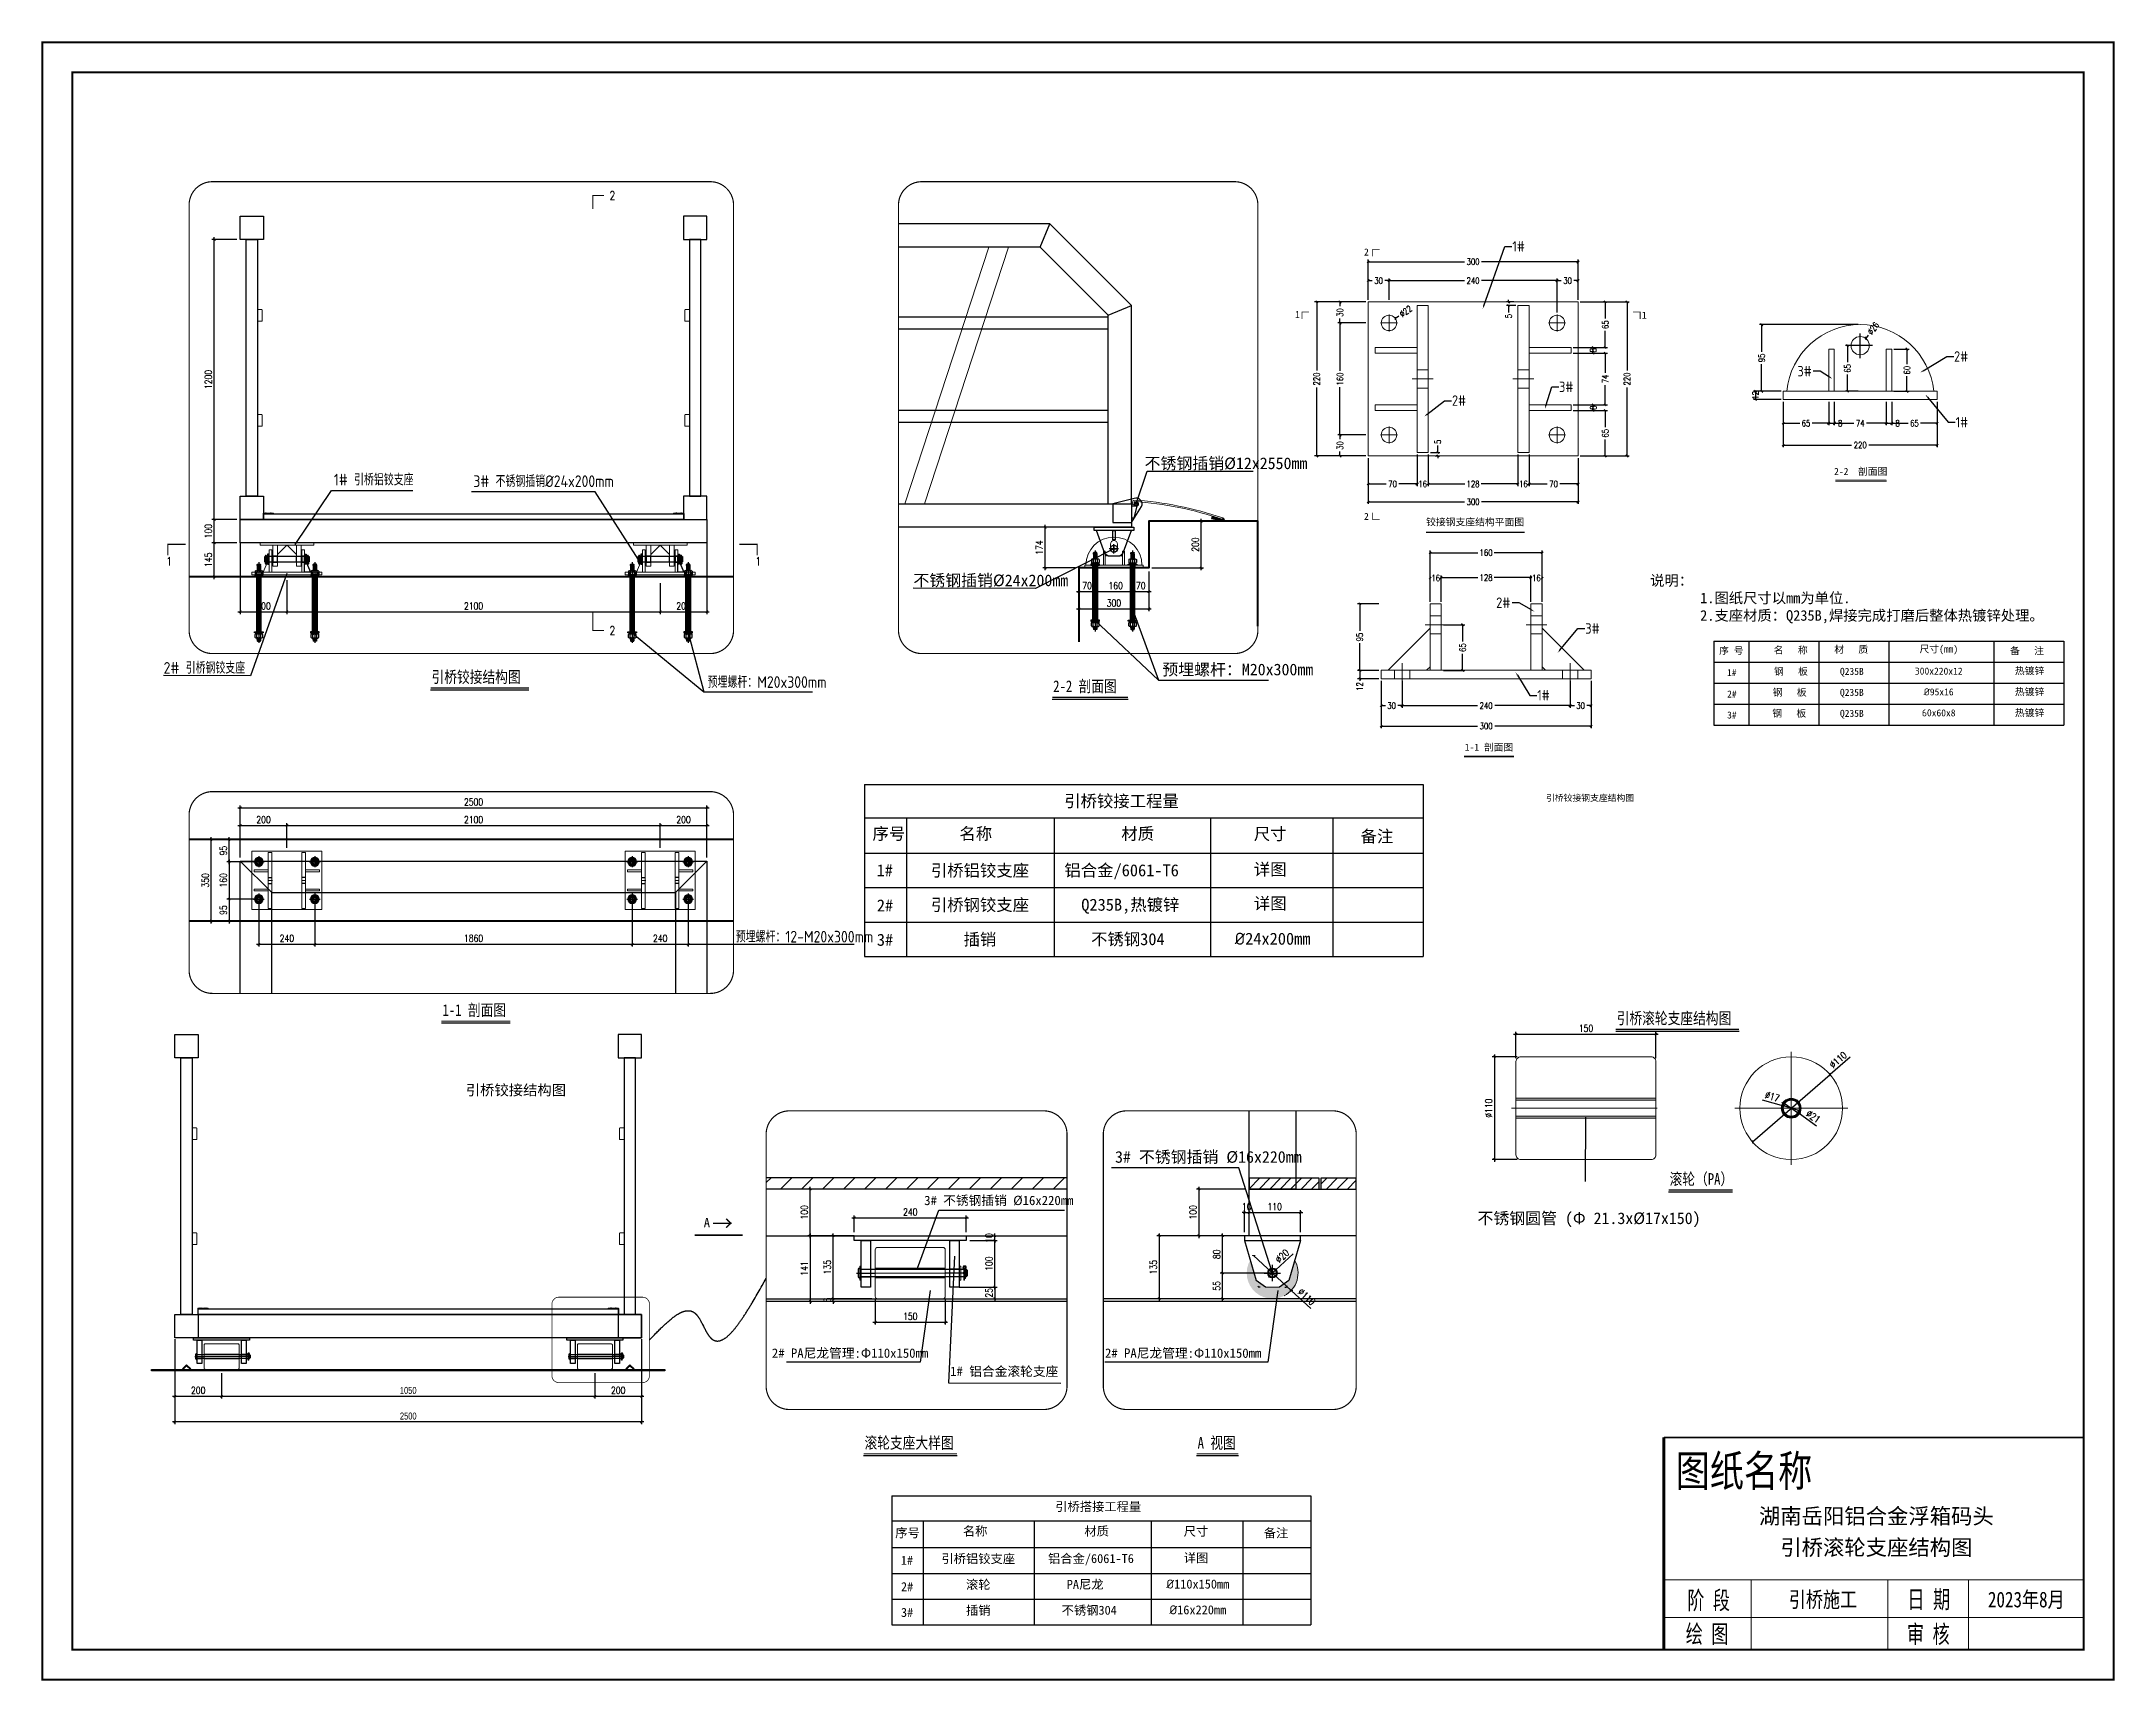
# Model space of a CAD drawing. Extents: x 8238 to 123366, y -35216 to 128109.
# Drawn here: x 23970 to 32855, y -4194 to 2830 of the extents above; entities that cross this region are included whole.
import ezdxf
from ezdxf import colors
from ezdxf.entities.mleader import LeaderData, LeaderLine
from ezdxf.enums import TextEntityAlignment as Align
from ezdxf.math import Vec2, Vec3

# ---------------------------------------------------------------- set-up
doc = ezdxf.new("R2010")
doc.units = 0
doc.header["$LTSCALE"] = 1000
doc.header["$MEASUREMENT"] = 0
for name, pattern in [('BLTA11-LD-L-4001_Plot Plan for Seawater Intake System_20140729$0$CENTER2', [1.125, 0.75, -0.125, 0.125, -0.125]), ('BLTA11-LD-L-4001_Plot Plan for Seawater Intake System_20140729$0$PHANTOM2', [1.25, 0.625, -0.125, 0.125, -0.125, 0.125, -0.125]), ('CENTER', [2, 1.25, -0.25, 0.25, -0.25]), ('CENTER2', [28.575, 19.05, -3.175, 3.175, -3.175]), ('DASH', [0.35, 0.25, -0.1]), ('DASHDOT', [1, 0.5, -0.25, 0, -0.25]), ('DASHDOT2', [12.7, 6.35, -3.175, 0, -3.175]), ('DASHED2', [9.525, 6.35, -3.175]), ('DIVIDEX2', [63.5, 25.4, -12.7, 0, -12.7, 0, -12.7]), ('HIDDEN2', [4.7625, 3.175, -1.5875])]:
    doc.linetypes.add(name, pattern=pattern)
for name, color, linetype in [('100x100铝方通', 3, 'Continuous'), ('BS-Annectent', 115, 'Continuous'), ('BS-Index symbol', 35, 'Continuous'), ('hjh文字', 7, 'Continuous'), ('HR-Aluminous', 4, 'Continuous'), ('HR-dimension', 9, 'Continuous'), ('HR-Indentifier', 6, 'Continuous'), ('HR-Longgu', 32, 'Continuous'), ('HR-Structure', 5, 'Continuous'), ('HR-text', 2, 'Continuous'), ('HR-Zhuliang', 3, 'Continuous'), ('HR-看线', 143, 'Continuous'), ('SGIDI_TK_TEXT', 3, 'Continuous'), ('打印图框', 255, 'Continuous'), ('标注', 9, 'Continuous'), ('连接端梁', 130, 'Continuous'), ('铝条', 31, 'Continuous'), ('铝横梁', 220, 'Continuous'), ('铝通', 4, 'Continuous'), ('面板', 44, 'Continuous')]:
    doc.layers.add(name, color=color, linetype=linetype)
for name, color, linetype, lineweight in [('dim', 6, 'Continuous', 13), ('图框', 7, 'Continuous', 13), ('型材', 7, 'Continuous', 15), ('文本 @ 1 (1)', 3, 'Continuous', 13), ('结构', 52, 'Continuous', 18), ('铝斜撑', 241, 'Continuous', 9)]:
    doc.layers.add(name, color=color, linetype=linetype, lineweight=lineweight)
doc.styles.add('Arial', font='')
doc.styles.add('HZTXT', font='txtw.shx', dxfattribs={"width": 0.8, "bigfont": 'hztxtw.shx'})
doc.styles.add('SGIDI-0', font='simhei.ttf', dxfattribs={"width": 0.8})
doc.styles.get("Standard").update_dxf_attribs({"font": 'gbenor.shx', "bigfont": 'gbcbig.shx'})
doc.styles.add('STANDARD0', font='')
doc.styles.add('仿宋', font='simfang.ttf', dxfattribs={"width": 0.7})
doc.styles.add('宋体', font='')
doc.styles.add('工程字体', font='', dxfattribs={"width": 0.8})
doc.styles.get('Arial').set_extended_font_data('STXihei')
doc.styles.get('STANDARD0').set_extended_font_data('STXihei')
doc.styles.get('宋体').set_extended_font_data('SimSun')
doc.styles.get('工程字体').set_extended_font_data('SimSun')
doc.dimstyles.new('DIM-3', dxfattribs={"dimscale": 3, "dimtxt": 3, "dimasz": 1, "dimexe": 1, "dimexo": 1, "dimgap": 1, "dimtad": 0, "dimdec": 1, "dimrnd": 0.0005, "dimzin": 9, "dimdsep": 46, "dimtxsty": 'HZTXT', "dimblk": 'OBLIQUE', "dimcen": 0, "dimclrd": 9, "dimclre": 9, "dimclrt": 2, "dimazin": 2, "dimtfac": 1, "dimtdec": 1, "dimtofl": 0, "dimtmove": 0, "dimatfit": 3, "dimldrblk": 'OBLIQUE', "dimfxl": 1, "dimarcsym": 2})
doc.dimstyles.new('HR-A2-DIM10', dxfattribs={"dimscale": 10, "dimtxt": 3, "dimasz": 1, "dimexe": 1, "dimexo": 1.5, "dimgap": 1, "dimtad": 1, "dimdec": 1, "dimdsep": 46, "dimtxsty": 'HZTXT', "dimblk": 'ARCHTICK', "dimcen": 0, "dimdle": 1, "dimclrd": 256, "dimclre": 256, "dimclrt": 6, "dimadec": 1, "dimazin": 0, "dimtfac": 1, "dimtdec": 1, "dimtix": 1, "dimtmove": 2, "dimatfit": 3, "dimfxl": 15, "dimtolj": 1, "dimtzin": 0, "dimarcsym": 1})
doc.dimstyles.new('HR-A3-DIM5', dxfattribs={"dimscale": 5, "dimtxt": 3, "dimasz": 1, "dimexe": 1, "dimexo": 1.5, "dimgap": 1, "dimtad": 1, "dimdec": 1, "dimdsep": 46, "dimtxsty": 'HZTXT', "dimblk": 'ARCHTICK', "dimcen": 0, "dimdle": 1, "dimclrd": 256, "dimclre": 256, "dimclrt": 6, "dimadec": 1, "dimazin": 0, "dimtfac": 1, "dimtdec": 1, "dimtix": 1, "dimtmove": 2, "dimatfit": 3, "dimfxl": 1, "dimtolj": 1, "dimtzin": 0, "dimarcsym": 1})
doc.dimstyles.new('HR-BI-DIM5', dxfattribs={"dimscale": 6, "dimtxt": 5, "dimasz": 1, "dimexe": 1, "dimexo": 1.5, "dimgap": 2, "dimtad": 1, "dimdec": 1, "dimdsep": 46, "dimtxsty": 'HZTXT', "dimcen": 0, "dimdle": 1, "dimclrd": 256, "dimclre": 256, "dimclrt": 2, "dimadec": 1, "dimazin": 0, "dimtfac": 1, "dimtdec": 1, "dimtix": 1, "dimtmove": 2, "dimatfit": 3, "dimfxl": 1, "dimtfill": 1, "dimtolj": 1, "dimtzin": 0, "dimarcsym": 1})

msp = doc.modelspace()

# ---------------------------------------------------------------- texts
at = {"layer": 'hjh文字'}
for s, p in [('1# 引桥铝铰支座', (25222.99, 927.11, 0)), ('3# 不锈钢插销%%C24x200mm', (25820.85, 920.52, 0)), ('2# 引桥钢铰支座', (24493.56, 120.58, 0)), ('预埋螺杆：M20x300mm', (26825.01, 59.71, 0)), ('预埋螺杆：12-M20x300mm', (26945.75, -1031.43, 0))]:
    msp.add_text(s, height=50, dxfattribs=at).set_placement(p)
at = {"layer": 'hjh文字', "style": '宋体'}
for s, height, p in [('不锈钢插销%%C12x2550mm', 50, (28697.76, 997.19, 0)), ('不锈钢插销%%C24x200mm', 50, (27706.86, 495.54, 0)), ('预埋螺杆：M20x300mm', 50, (28773.53, 113.63, 0)), ('3# 不锈钢插销 %%C16x220mm', 50, (28571.06, -1975.27)), ('3# 不锈钢插销 %%C16x220mm', 40, (27753.09, -2156.68)), ('不锈钢圆管 (Φ 21.3x%%C17x150)', 50, (30124.41, -2238.06, 0)), ('2# PA尼龙管理:Φ110x150mm', 40, (27100.42, -2811.1)), ('1# 铝合金滚轮支座', 40, (27864.45, -2889.14)), ('2# PA尼龙管理:Φ110x150mm', 40, (28528.06, -2811.1))]:
    msp.add_text(s, height=height, dxfattribs=at).set_placement(p)
at = {"layer": 'HR-text', "style": 'HZTXT', "width": 0.8}
for s, p in [('2', (26404.51, 2169.93)), ('1', (24504.74, 601.51, 0)), ('1', (27029.4, 601.51, 0)), ('2', (26404.51, 305.58))]:
    msp.add_text(s, height=36, dxfattribs=at).set_placement(p, align=Align.MIDDLE_LEFT)
at = {"layer": 'SGIDI_TK_TEXT', "color": 0, "style": '工程字体', "width": 0.8}
msp.add_text('图纸名称', height=134.154, dxfattribs=at).set_placement((31266.6, -3295.45), align=Align.MIDDLE_CENTER)
at = {"layer": 'SGIDI_TK_TEXT', "color": 7, "style": '仿宋', "width": 0.7}
for s, p in [('阶 段', (31114.93, -3850.2)), ('日 期', (32058.38, -3846.44)), ('绘 图', (31108.7, -3994.43)), ('审 核', (32056.65, -3995.25))]:
    msp.add_text(s, height=76.8, dxfattribs=at).set_placement(p, align=Align.MIDDLE_CENTER)
at = {"layer": 'SGIDI_TK_TEXT', "color": 7, "style": 'SGIDI-0'}
for tag, p in [('湖南岳阳铝合金浮箱码头', (31834.01, -3489.52)), ('引桥滚轮支座结构图', (31834.01, -3623.6))]:
    msp.add_attdef(tag, text='', height=67.08, dxfattribs=at).set_placement(p, align=Align.MIDDLE_CENTER)
at = {"layer": 'SGIDI_TK_TEXT', "color": 7, "style": 'SGIDI-0', "width": 0.8}
for tag, p in [('引桥施工', (31605.05, -3847.01)), ('2023年8月', (32476.58, -3847.01))]:
    msp.add_attdef(tag, text='建设单位', height=67.077, dxfattribs=at).set_placement(p, align=Align.MIDDLE_CENTER)
at = {"layer": '图框', "color": 3, "insert": (26933.55, -2202.67), "char_height": 65.62, "width": 1477.2718, "attachment_point": 3, "style": '宋体'}
msp.add_mtext('→', dxfattribs=at)
at = {"layer": '打印图框', "color": 6, "insert": (25788.5, -1641.24, 0), "char_height": 45, "attachment_point": 1, "style": 'Arial'}
msp.add_mtext_dynamic_manual_height_columns('引桥铰接结构图', width=691.5685, gutter_width=12.5, heights=[0], dxfattribs=at)
at = {"layer": '文本 @ 1 (1)', "style": '宋体'}
msp.add_text('A', height=39.37, dxfattribs=at).set_placement((26808.43, -2251.54))

# ---------------------------------------------------------------- blocks, each defined once
blk = doc.blocks.new('A$C46522D11')
for p, q in [((0, 17.1), (8.2, 25.2)), ((2.9, 12.7), (0.5, 15.1)), ((10.4, 12.2), (1.4, 21.3)), ((2.8, 12.8), (9.5, 19.5)), ((5, 12.2), (55.3, 12.2)), ((9.4, 20.3), (5.3, 24.5)), ((9.6, 19.3), (8.9, 25.2)), ((9.3, 12.2), (17.2, 20.1)), ((9.6, 19.3), (55.3, 24.4)), ((17.5, 12.2), (10.4, 19.4)), ((16.4, 12.2), (25.2, 21)), ((24.6, 12.2), (16.7, 20.1)), ((31.6, 12.2), (23.1, 20.8)), ((23.5, 12.2), (33.2, 21.9)), ((38.7, 12.2), (29.5, 21.5)), ((30.5, 12.2), (41.1, 22.8)), ((45.8, 12.2), (35.8, 22.2)), ((37.6, 12.2), (49.1, 23.7)), ((52.9, 12.2), (42.2, 22.9)), ((44.7, 12.2), (55.3, 22.8)), ((55.3, 16.9), (48.5, 23.6)), ((51.8, 12.2), (55.3, 15.7)), ((55.3, 24), (54.9, 24.4)), ((55.3, 12.2), (55.3, 24.4))]:
    blk.add_line(p, q)
at = {"color": 1, "linetype": 'CENTER', "ltscale": 10.16}
for p, q in [((372.9, 11), (394.9, 11)), ((383.9, 0), (383.9, 22))]:
    blk.add_line(p, q, dxfattribs=at)
blk.add_lwpolyline([(399.9, 5.2), (399.9, 25.2, 0.066496), (8.9, 25.2), (9.6, 19.3, -0.065854), (393.9, 19.9), (393.9, 5.2)], format="xyb", close=True)
for radius in [10, 7]:
    blk.add_circle((383.9, 11), radius)
for centre, radius, start, end in [((5, 17.2), 5, 165.52249, 270), ((8.9, 16.2), 9, 90, 165.52249)]:
    blk.add_arc(centre, radius, start, end)
blk = doc.blocks.new('A$C848c3b45')
at = {"layer": '图框', "lineweight": 0, "xscale": -1, "rotation": 359.6607206610116}
blk.add_blockref('A$C46522D11', (383.8, -13.3), dxfattribs=at)
blk = doc.blocks.new('*U273')
blk.add_line((0, 0), (42.13, 0))
at = {"const_width": 0.5}
blk.add_lwpolyline([(0, 0.75), (42.13, 0.75)], dxfattribs=at)
at = {"style": '工程字体', "width": 0.8}
blk.add_attdef('图名标注', (0.42, 3), '', height=5, dxfattribs=at)
blk = doc.blocks.new('_ArchTick')
at = {"color": 0, "linetype": 'ByBlock', "const_width": 0.4}
blk.add_lwpolyline([(-0.5, -0.5), (0.5, 0.5)], dxfattribs=at)
blk = doc.blocks.new('*D501')
at = {"layer": 'Defpoints', "color": 0, "ltscale": 1.5, "transparency": 16777216}
for p in [(24710.3, 681.3), (24821.8, 681.3), (24821.8, 536.1, 0)]:
    blk.add_point(p, dxfattribs=at)
at = {"layer": 'HR-dimension', "lineweight": -2, "ltscale": 1.5, "transparency": 16777216}
for p, q in [((24806.8, 681.3), (24700.3, 681.3)), ((24710.3, 526.1), (24710.3, 691.3)), ((24806.8, 536.1), (24700.3, 536.1))]:
    blk.add_line(p, q, dxfattribs=at)
at = {"layer": 'HR-dimension', "lineweight": -2, "ltscale": 1.5, "transparency": 16777216, "xscale": 10, "yscale": 10, "zscale": 10}
for p, rotation in [((24710.3, 681.3), 90), ((24710.3, 536.1), 270)]:
    blk.add_blockref('_ArchTick', p, dxfattribs=dict(at, rotation=rotation))
at = {"layer": 'HR-dimension', "color": 6, "ltscale": 1.5, "transparency": 16777216, "insert": (24685.3, 608.7), "char_height": 30, "attachment_point": 5, "rotation": 90, "style": 'HZTXT'}
blk.add_mtext('\\A1;145', dxfattribs=at)
blk = doc.blocks.new('*D586')
at = {"layer": 'Defpoints', "color": 0, "ltscale": 1.5, "transparency": 16777216}
for p in [(28416.2, 573.8, 0), (28716.2, 573.8, 0), (28716.2, 398.7)]:
    blk.add_point(p, dxfattribs=at)
at = {"layer": 'HR-dimension', "lineweight": -2, "ltscale": 1.5, "transparency": 16777216}
for p, q in [((28416.2, 558.8), (28416.2, 388.7)), ((28716.2, 558.8), (28716.2, 388.7)), ((28406.2, 398.7), (28726.2, 398.7))]:
    blk.add_line(p, q, dxfattribs=at)
at = {"layer": 'HR-dimension', "lineweight": -2, "ltscale": 1.5, "transparency": 16777216, "xscale": 10, "yscale": 10, "zscale": 10, "rotation": 180}
blk.add_blockref('_ArchTick', (28416.2, 398.7), dxfattribs=at)
at = {"layer": 'HR-dimension', "lineweight": -2, "ltscale": 1.5, "transparency": 16777216, "xscale": 10, "yscale": 10, "zscale": 10}
blk.add_blockref('_ArchTick', (28716.2, 398.7), dxfattribs=at)
at = {"layer": 'HR-dimension', "color": 6, "ltscale": 1.5, "transparency": 16777216, "insert": (28566.2, 423.7), "char_height": 30, "attachment_point": 5, "style": 'HZTXT'}
blk.add_mtext('\\A1;300', dxfattribs=at)
blk = doc.blocks.new('*D587')
at = {"layer": 'Defpoints', "color": 0, "ltscale": 1.5, "transparency": 16777216}
for p in [(28716.2, 773.8, 0), (28940, 773.8), (28713.7, 573.8, 0)]:
    blk.add_point(p, dxfattribs=at)
at = {"layer": 'HR-dimension', "lineweight": -2, "ltscale": 1.5, "transparency": 16777216}
for p, q in [((28731.2, 773.8), (28950, 773.8)), ((28940, 563.8), (28940, 783.8)), ((28728.7, 573.8), (28950, 573.8))]:
    blk.add_line(p, q, dxfattribs=at)
at = {"layer": 'HR-dimension', "lineweight": -2, "ltscale": 1.5, "transparency": 16777216, "xscale": 10, "yscale": 10, "zscale": 10}
for p, rotation in [((28940, 773.8), 90), ((28940, 573.8), 270)]:
    blk.add_blockref('_ArchTick', p, dxfattribs=dict(at, rotation=rotation))
at = {"layer": 'HR-dimension', "color": 6, "ltscale": 1.5, "transparency": 16777216, "insert": (28915, 673.8), "char_height": 30, "attachment_point": 5, "rotation": 90, "style": 'HZTXT'}
blk.add_mtext('\\A1;200', dxfattribs=at)
blk = doc.blocks.new('*D502')
at = {"layer": 'Defpoints', "color": 0, "ltscale": 1.5, "transparency": 16777216}
for p in [(28271.7, 747.8), (28476.2, 747.8, 0), (28416.2, 573.8, 0)]:
    blk.add_point(p, dxfattribs=at)
at = {"layer": 'HR-dimension', "lineweight": -2, "ltscale": 1.5, "transparency": 16777216}
for p, q in [((28461.2, 747.8), (28261.7, 747.8)), ((28271.7, 563.8), (28271.7, 757.8)), ((28401.2, 573.8), (28261.7, 573.8))]:
    blk.add_line(p, q, dxfattribs=at)
at = {"layer": 'HR-dimension', "lineweight": -2, "ltscale": 1.5, "transparency": 16777216, "xscale": 10, "yscale": 10, "zscale": 10}
for p, rotation in [((28271.7, 747.8), 90), ((28271.7, 573.8), 270)]:
    blk.add_blockref('_ArchTick', p, dxfattribs=dict(at, rotation=rotation))
at = {"layer": 'HR-dimension', "color": 6, "ltscale": 1.5, "transparency": 16777216, "insert": (28246.7, 660.8), "char_height": 30, "attachment_point": 5, "rotation": 90, "style": 'HZTXT'}
blk.add_mtext('\\A1;174', dxfattribs=at)
blk = doc.blocks.new('*D503')
at = {"layer": 'Defpoints', "color": 0, "ltscale": 1.5, "transparency": 16777216}
for p in [(24696.8, -590.2), (24821.8, -590.2, 0), (24821.8, -940.2, 0)]:
    blk.add_point(p, dxfattribs=at)
at = {"layer": 'HR-dimension', "lineweight": -2, "ltscale": 1.5, "transparency": 16777216}
for p, q in [((24806.8, -590.2), (24686.8, -590.2)), ((24696.8, -950.2), (24696.8, -580.2)), ((24806.8, -940.2), (24686.8, -940.2))]:
    blk.add_line(p, q, dxfattribs=at)
at = {"layer": 'HR-dimension', "lineweight": -2, "ltscale": 1.5, "transparency": 16777216, "xscale": 10, "yscale": 10, "zscale": 10}
for p, rotation in [((24696.8, -590.2), 90), ((24696.8, -940.2), 270)]:
    blk.add_blockref('_ArchTick', p, dxfattribs=dict(at, rotation=rotation))
at = {"layer": 'HR-dimension', "color": 6, "ltscale": 1.5, "transparency": 16777216, "insert": (24671.8, -765.2), "char_height": 30, "attachment_point": 5, "rotation": 90, "style": 'HZTXT'}
blk.add_mtext('\\A1;350', dxfattribs=at)
blk = doc.blocks.new('*D504')
at = {"layer": 'Defpoints', "color": 0, "ltscale": 1.5, "transparency": 16777216}
for p in [(25021.8, -529.9), (24821.8, -682.7, 0), (25021.8, -640.1, 0)]:
    blk.add_point(p, dxfattribs=at)
at = {"layer": 'HR-dimension', "lineweight": -2, "ltscale": 1.5, "transparency": 16777216}
for p, q in [((24811.8, -529.9), (25031.8, -529.9)), ((24821.8, -667.7), (24821.8, -519.9)), ((25021.8, -625.1), (25021.8, -519.9))]:
    blk.add_line(p, q, dxfattribs=at)
at = {"layer": 'HR-dimension', "lineweight": -2, "ltscale": 1.5, "transparency": 16777216, "xscale": 10, "yscale": 10, "zscale": 10, "rotation": 180}
blk.add_blockref('_ArchTick', (24821.8, -529.9), dxfattribs=at)
at = {"layer": 'HR-dimension', "lineweight": -2, "ltscale": 1.5, "transparency": 16777216, "xscale": 10, "yscale": 10, "zscale": 10}
blk.add_blockref('_ArchTick', (25021.8, -529.9), dxfattribs=at)
at = {"layer": 'HR-dimension', "color": 6, "ltscale": 1.5, "transparency": 16777216, "insert": (24921.8, -504.9), "char_height": 30, "attachment_point": 5, "style": 'HZTXT'}
blk.add_mtext('\\A1;200', dxfattribs=at)
blk = doc.blocks.new('*D505')
at = {"layer": 'Defpoints', "color": 0, "ltscale": 1.5, "transparency": 16777216}
for p in [(26821.8, -529.9), (26621.8, -640.1, 0), (26821.8, -640.2, 0)]:
    blk.add_point(p, dxfattribs=at)
at = {"layer": 'HR-dimension', "lineweight": -2, "ltscale": 1.5, "transparency": 16777216}
for p, q in [((26611.8, -529.9), (26831.8, -529.9)), ((26621.8, -625.1), (26621.8, -519.9)), ((26821.8, -625.2), (26821.8, -519.9))]:
    blk.add_line(p, q, dxfattribs=at)
at = {"layer": 'HR-dimension', "lineweight": -2, "ltscale": 1.5, "transparency": 16777216, "xscale": 10, "yscale": 10, "zscale": 10, "rotation": 180}
blk.add_blockref('_ArchTick', (26621.8, -529.9), dxfattribs=at)
at = {"layer": 'HR-dimension', "lineweight": -2, "ltscale": 1.5, "transparency": 16777216, "xscale": 10, "yscale": 10, "zscale": 10}
blk.add_blockref('_ArchTick', (26821.8, -529.9), dxfattribs=at)
at = {"layer": 'HR-dimension', "color": 6, "ltscale": 1.5, "transparency": 16777216, "insert": (26721.8, -504.9), "char_height": 30, "attachment_point": 5, "style": 'HZTXT'}
blk.add_mtext('\\A1;200', dxfattribs=at)
blk = doc.blocks.new('*D506')
at = {"layer": 'Defpoints', "color": 0, "ltscale": 1.5, "transparency": 16777216}
for p in [(26821.8, -454.2), (24821.8, -682.7, 0), (26821.8, -682.7, 0)]:
    blk.add_point(p, dxfattribs=at)
at = {"layer": 'HR-dimension', "lineweight": -2, "ltscale": 1.5, "transparency": 16777216}
for p, q in [((24821.8, -667.7), (24821.8, -444.2)), ((26821.8, -667.7), (26821.8, -444.2)), ((24811.8, -454.2), (26831.8, -454.2))]:
    blk.add_line(p, q, dxfattribs=at)
at = {"layer": 'HR-dimension', "lineweight": -2, "ltscale": 1.5, "transparency": 16777216, "xscale": 10, "yscale": 10, "zscale": 10, "rotation": 180}
blk.add_blockref('_ArchTick', (24821.8, -454.2), dxfattribs=at)
at = {"layer": 'HR-dimension', "lineweight": -2, "ltscale": 1.5, "transparency": 16777216, "xscale": 10, "yscale": 10, "zscale": 10}
blk.add_blockref('_ArchTick', (26821.8, -454.2), dxfattribs=at)
at = {"layer": 'HR-dimension', "color": 6, "ltscale": 1.5, "transparency": 16777216, "insert": (25821.8, -429.2), "char_height": 30, "attachment_point": 5, "style": 'HZTXT'}
blk.add_mtext('\\A1;2500', dxfattribs=at)
blk = doc.blocks.new('*U271')
blk.add_line((0, 0), (32.53, 0))
at = {"const_width": 0.5}
blk.add_lwpolyline([(0, 0.75), (32.53, 0.75)], dxfattribs=at)
at = {"style": '工程字体', "width": 0.8}
blk.add_attdef('图名标注', (0.42, 3), '', height=5, dxfattribs=at)
blk = doc.blocks.new('*D507')
at = {"layer": 'Defpoints', "color": 0, "ltscale": 1.5, "transparency": 16777216}
for p in [(28416.2, 573.8, 0), (28486.2, 573.8, 0), (28486.2, 472.4)]:
    blk.add_point(p, dxfattribs=at)
at = {"layer": 'HR-dimension', "lineweight": -2, "ltscale": 1.5, "transparency": 16777216}
for p, q in [((28416.2, 558.8), (28416.2, 462.4)), ((28486.2, 558.8), (28486.2, 462.4)), ((28406.2, 472.4), (28496.2, 472.4))]:
    blk.add_line(p, q, dxfattribs=at)
at = {"layer": 'HR-dimension', "lineweight": -2, "ltscale": 1.5, "transparency": 16777216, "xscale": 10, "yscale": 10, "zscale": 10, "rotation": 180}
blk.add_blockref('_ArchTick', (28416.2, 472.4), dxfattribs=at)
at = {"layer": 'HR-dimension', "lineweight": -2, "ltscale": 1.5, "transparency": 16777216, "xscale": 10, "yscale": 10, "zscale": 10}
blk.add_blockref('_ArchTick', (28486.2, 472.4), dxfattribs=at)
at = {"layer": 'HR-dimension', "color": 6, "ltscale": 1.5, "transparency": 16777216, "insert": (28451.2, 497.4), "char_height": 30, "attachment_point": 5, "style": 'HZTXT'}
blk.add_mtext('\\A1;70', dxfattribs=at)
blk = doc.blocks.new('*D508')
at = {"layer": 'Defpoints', "color": 0, "ltscale": 1.5, "transparency": 16777216}
for p in [(28493.7, 573.8, 0), (28653.7, 540.8, 0), (28653.7, 472.4)]:
    blk.add_point(p, dxfattribs=at)
at = {"layer": 'HR-dimension', "lineweight": -2, "ltscale": 1.5, "transparency": 16777216}
for p, q in [((28493.7, 558.8), (28493.7, 462.4)), ((28483.7, 472.4), (28663.7, 472.4)), ((28653.7, 525.8), (28653.7, 462.4))]:
    blk.add_line(p, q, dxfattribs=at)
at = {"layer": 'HR-dimension', "lineweight": -2, "ltscale": 1.5, "transparency": 16777216, "xscale": 10, "yscale": 10, "zscale": 10, "rotation": 180}
blk.add_blockref('_ArchTick', (28493.7, 472.4), dxfattribs=at)
at = {"layer": 'HR-dimension', "lineweight": -2, "ltscale": 1.5, "transparency": 16777216, "xscale": 10, "yscale": 10, "zscale": 10}
blk.add_blockref('_ArchTick', (28653.7, 472.4), dxfattribs=at)
at = {"layer": 'HR-dimension', "color": 6, "ltscale": 1.5, "transparency": 16777216, "insert": (28573.7, 497.4), "char_height": 30, "attachment_point": 5, "style": 'HZTXT'}
blk.add_mtext('\\A1;160', dxfattribs=at)
blk = doc.blocks.new('*D509')
at = {"layer": 'Defpoints', "color": 0, "ltscale": 1.5, "transparency": 16777216}
for p in [(28646.2, 573.8, 0), (28716.2, 573.8, 0), (28716.2, 472.4)]:
    blk.add_point(p, dxfattribs=at)
at = {"layer": 'HR-dimension', "lineweight": -2, "ltscale": 1.5, "transparency": 16777216}
for p, q in [((28646.2, 558.8), (28646.2, 462.4)), ((28716.2, 558.8), (28716.2, 462.4)), ((28636.2, 472.4), (28726.2, 472.4))]:
    blk.add_line(p, q, dxfattribs=at)
at = {"layer": 'HR-dimension', "lineweight": -2, "ltscale": 1.5, "transparency": 16777216, "xscale": 10, "yscale": 10, "zscale": 10, "rotation": 180}
blk.add_blockref('_ArchTick', (28646.2, 472.4), dxfattribs=at)
at = {"layer": 'HR-dimension', "lineweight": -2, "ltscale": 1.5, "transparency": 16777216, "xscale": 10, "yscale": 10, "zscale": 10}
blk.add_blockref('_ArchTick', (28716.2, 472.4), dxfattribs=at)
at = {"layer": 'HR-dimension', "color": 6, "ltscale": 1.5, "transparency": 16777216, "insert": (28681.2, 497.4), "char_height": 30, "attachment_point": 5, "style": 'HZTXT'}
blk.add_mtext('\\A1;70', dxfattribs=at)
blk = doc.blocks.new('*U272')
blk.add_line((0, 0), (29.5, 0))
at = {"const_width": 0.5}
blk.add_lwpolyline([(0, 0.75), (29.5, 0.75)], dxfattribs=at)
at = {"style": '工程字体', "width": 0.8}
blk.add_attdef('图名标注', (0.42, 3), '', height=5, dxfattribs=at)
blk = doc.blocks.new('A$C53155591')
at = {"layer": 'BS-Annectent'}
for p, q in [((8.8, 0.4), (3.9, 2.2)), ((24, 16.3), (11.3, 16.3)), ((24, 8.2), (11.3, 8.2)), ((8.8, -2.2), (3.9, -0.4)), ((24, -8.2), (11.3, -8.2)), ((24, -16.3), (11.3, -16.3))]:
    blk.add_line(p, q, dxfattribs=at)
for points in [[(3.9, -18.8), (0, -18.8), (0, 18.8), (3.9, 18.8)], [(8.8, -14.7), (8.8, 14.7), (3.9, 14.7), (3.9, -14.7)]]:
    blk.add_lwpolyline(points, close=True, dxfattribs=at)
for points in [[(11.3, 16.3, 0.612824), (11.3, 8.2, 0.305874), (11.3, -8.2, 0.612824), (11.3, -16.3)], [(24, 16.3, -0.612824), (24, 8.2, -0.305874), (24, -8.2, -0.612824), (24, -16.3)]]:
    blk.add_lwpolyline(points, format="xyb", dxfattribs=at)
blk = doc.blocks.new('A$C3497b61f')
at = {"color": 1, "linetype": 'DASHDOT2'}
blk.add_line((-309.5, 0), (37.4, 0), dxfattribs=at)
at = {"layer": 'BS-Annectent'}
for p, q in [((-300.6, -5.4), (-300.6, 5.4)), ((-294.1, 7.2), (-299.6, 7.2)), ((-294.8, 3.6), (-299.6, 3.6)), ((-294.2, -9.4), (-293, 9.4)), ((-291.1, -9.4), (-289.8, 9.4)), ((-287.9, -9.4), (-286.7, 9.4)), ((-284.8, -9.4), (-283.5, 9.4)), ((-281.7, -9.4), (-280.4, 9.4)), ((-278.5, -9.4), (-277.3, 9.4)), ((-275.4, -9.4), (-274.1, 9.4)), ((-246.6, -0.5), (-245.9, 9.4)), ((-245.9, 9.4), (-246.6, 8.2)), ((-244.4, 6.3), (-245.9, 9.4)), ((-244.4, 6.3), (-245.3, -6.3)), ((-244, -9.4), (-242.8, 9.4)), ((-240.9, -9.4), (-239.6, 9.4)), ((-237.7, -9.4), (-236.5, 9.4)), ((-234.6, -9.4), (-233.3, 9.4)), ((-231.5, -9.4), (-230.2, 9.4)), ((-228.3, -9.4), (-227.1, 9.4)), ((-225.2, -9.4), (-223.9, 9.4)), ((-222, -9.4), (-220.8, 9.4)), ((-218.9, -9.4), (-217.7, 9.4)), ((-215.8, -9.4), (-214.5, 9.4)), ((-212.6, -9.4), (-211.4, 9.4)), ((-209.5, -9.4), (-208.3, 9.4)), ((-206.4, -9.4), (-205.1, 9.4)), ((-203.2, -9.4), (-202, 9.4)), ((-200.1, -9.4), (-198.8, 9.4)), ((-196.9, -9.4), (-195.7, 9.4)), ((-193.8, -9.4), (-192.6, 9.4)), ((-190.7, -9.4), (-189.4, 9.4)), ((-187.5, -9.4), (-186.3, 9.4)), ((-184.4, -9.4), (-183.2, 9.4)), ((-181.3, -9.4), (-180, 9.4)), ((-178.1, -9.4), (-176.9, 9.4)), ((-175, -9.4), (-173.7, 9.4)), ((-171.9, -9.4), (-170.6, 9.4)), ((-168.7, -9.4), (-167.5, 9.4)), ((-165.6, -9.4), (-164.3, 9.4)), ((-162.4, -9.4), (-161.2, 9.4)), ((-159.3, -9.4), (-158.1, 9.4)), ((-156.2, -9.4), (-154.9, 9.4)), ((-153, -9.4), (-151.8, 9.4)), ((-149.9, -9.4), (-148.6, 9.4)), ((-147.2, 6.3), (-148.6, 9.4)), ((-147.2, 6.3), (-148.1, -6.3)), ((-146.8, -9.4), (-145.5, 9.4)), ((-143.6, -9.4), (-142.4, 9.4)), ((-140.5, -9.4), (-139.2, 9.4)), ((-137.3, -9.4), (-136.1, 9.4)), ((-134.2, -9.4), (-133, 9.4)), ((-131.1, -9.4), (-129.8, 9.4)), ((-127.9, -9.4), (-126.7, 9.4)), ((-124.8, -9.4), (-123.5, 9.4)), ((-121.7, -9.4), (-120.4, 9.4)), ((-118.5, -9.4), (-117.3, 9.4)), ((-115.8, 6.3), (-116.7, -6.3)), ((-115.4, -9.4), (-114.1, 9.4)), ((-112.2, -9.4), (-111, 9.4)), ((-109.1, -9.4), (-107.9, 9.4)), ((-106, -9.4), (-104.7, 9.4)), ((-102.8, -9.4), (-101.6, 9.4)), ((-99.7, -9.4), (-98.4, 9.4)), ((-96.6, -9.4), (-95.3, 9.4)), ((-93.4, -9.4), (-92.2, 9.4)), ((-90.3, -9.4), (-89, 9.4)), ((-87.1, -9.4), (-85.9, 9.4)), ((-84, -9.4), (-82.8, 9.4)), ((-80.9, -9.4), (-79.6, 9.4)), ((-77.7, -9.4), (-76.5, 9.4)), ((-74.6, -9.4), (-73.3, 9.4)), ((-71.5, -9.4), (-70.2, 9.4)), ((-68.3, -9.4), (-67.1, 9.4)), ((-65.2, -9.4), (-63.9, 9.4)), ((-62, -9.4), (-60.8, 9.4)), ((-58.9, -9.4), (-57.7, 9.4)), ((-55.8, -9.4), (-54.5, 9.4)), ((-52.6, -9.4), (-51.4, 9.4)), ((-49.5, -9.4), (-48.3, 9.4)), ((-46.4, -9.4), (-45.1, 9.4)), ((-43.2, -9.4), (-42, 9.4)), ((-40.1, -9.4), (-38.8, 9.4)), ((-36.9, -9.4), (-35.7, 9.4)), ((-33.8, -9.4), (-32.6, 9.4)), ((-30.7, -9.4), (-29.4, 9.4)), ((-27.5, -9.4), (-26.3, 9.4)), ((-24.4, -9.4), (-23.2, 9.4)), ((-21.3, -9.4), (-20, 9.4)), ((-18.1, -9.4), (-16.9, 9.4)), ((-15, -9.4), (-13.7, 9.4)), ((-12.3, 6.3), (-13.2, -6.3)), ((-10.6, 9.4), (-12.3, 6.3)), ((-11.9, -9.4), (-10.6, 9.4)), ((-10, 8.1), (-10.6, 9.4)), ((-1.2, 0.4), (-6.1, 2.2)), ((-1.2, 12.2), (-1.2, -12.2)), ((14, 16.3), (1.3, 16.3)), ((14, 8.2), (1.3, 8.2)), ((16.5, 12.2), (16.5, -12.2)), ((17.4, 6.3), (16.5, 8.2)), ((17.4, 6.3), (16.5, -6.3)), ((19.1, 9.4), (17.4, 6.3)), ((19.1, 9.4), (17.8, -9.4)), ((20.5, 6.3), (19.1, 9.4)), ((20.5, 6.3), (19.6, -6.3)), ((22.2, 9.4), (20.5, 6.3)), ((22.2, 9.4), (21, -9.4)), ((23.7, 6.3), (22.2, 9.4)), ((23.7, 6.3), (22.8, -6.3)), ((23.2, 7.2), (28.5, 7.2)), ((23.5, 3.6), (28.5, 3.6)), ((29.4, -5.4), (29.4, 5.4)), ((-295.3, -3.6), (-299.6, -3.6)), ((-295.1, -7.2), (-299.6, -7.2)), ((-245.3, -6.3), (-246.6, -8.4)), ((-11.9, -9.4), (-13.2, -6.3)), ((-10, -6.3), (-11.9, -9.4)), ((-10, -5.7), (-10, -6.3)), ((-1.2, -2.2), (-6.1, -0.4)), ((14, -8.2), (1.3, -8.2)), ((14, -16.3), (1.3, -16.3)), ((17.8, -9.4), (16.5, -6.3)), ((19.6, -6.3), (17.8, -9.4)), ((21, -9.4), (19.6, -6.3)), ((22.8, -6.3), (21, -9.4)), ((22.2, -7.2), (28.5, -7.2)), ((23, -3.6), (28.5, -3.6))]:
    blk.add_line(p, q, dxfattribs=at)
for points in [[(-299.6, -7.2, -0.516475), (-299.6, -3.6, -0.258238), (-299.6, 3.6, -0.516475), (-299.6, 7.2)], [(1.3, 16.3, 0.612824), (1.3, 8.2, 0.305874), (1.3, -8.2, 0.612824), (1.3, -16.3)], [(14, 16.3, -0.612824), (14, 8.2, -0.305874), (14, -8.2, -0.612824), (14, -16.3)], [(28.5, -7.2, 0.516475), (28.5, -3.6, 0.258238), (28.5, 3.6, 0.516475), (28.5, 7.2)]]:
    blk.add_lwpolyline(points, format="xyb", dxfattribs=at)
blk.add_lwpolyline([(-10, 9.9), (-246.6, 9.9), (-246.6, -9.9), (-10, -9.9)], dxfattribs=at)
for points in [[(-6.1, -18.8), (-10, -18.8), (-10, 18.8), (-6.1, 18.8)], [(-1.2, -14.7), (-1.2, 14.7), (-6.1, 14.7), (-6.1, -14.7)]]:
    blk.add_lwpolyline(points, close=True, dxfattribs=at)
at = {"layer": 'HR-dimension', "rotation": 180}
blk.add_blockref('A$C53155591', (-246.6, 0), dxfattribs=at)
blk = doc.blocks.new('A$C79B7160B')
at = {"color": 1, "linetype": 'DASHDOT2', "ltscale": 20}
for points in [[(-23.1, 0), (23.1, 0)], [(0, 23.1), (0, -23.1)]]:
    blk.add_lwpolyline(points, dxfattribs=at)
for points in [[(-18.5, 0, 1), (18.5, 0, 1), (-18.5, 0, 1)], [(-14.5, 0, 1), (14.5, 0, 1), (-14.5, 0, 1)], [(-10, 0, 1), (10, 0, 1), (-10, 0, 1)]]:
    blk.add_lwpolyline(points, format="xyb")
blk.add_lwpolyline([(0, -16.5), (-15, -8.2), (-15, 8.2), (0, 16.5), (15, 8.2), (15, -8.2), (0, -16.5)])
at = {"color": 253, "linetype": 'HIDDEN2', "ltscale": 20}
blk.add_lwpolyline([(0, -8.2, 2.414214), (-8.2, 0, 2.414214)], format="xyb", dxfattribs=at)
blk = doc.blocks.new('A$C02bcacc6')
at = {"color": 1, "linetype": 'CENTER2'}
for p, q in [((-230, 13), (-214, 13)), ((-70, 13), (-86, 13)), ((-230, -13), (-214, -13)), ((-70, -13), (-86, -13))]:
    blk.add_line(p, q, dxfattribs=at)
at = {"layer": '结构', "color": 4}
for p, q in [((0, 125), (-300, 125)), ((-300, 125), (-300, -125)), ((0, -125), (0, 125)), ((-300, -125), (0, -125))]:
    blk.add_line(p, q, dxfattribs=at)
at = {"layer": '结构', "color": 1, "linetype": 'CENTER', "ltscale": 0.44}
for p, q in [((-270, 67.9), (-270, 92.1)), ((-30, 67.9), (-30, 92.1)), ((-282.1, 80), (-257.9, 80)), ((-17.9, 80), (-42.1, 80)), ((-282.1, -80), (-257.9, -80)), ((-270, -67.9), (-270, -92.1)), ((-17.9, -80), (-42.1, -80)), ((-30, -67.9), (-30, -92.1))]:
    blk.add_line(p, q, dxfattribs=at)
at = {"layer": '结构', "color": 1, "linetype": 'CENTER', "ltscale": 0.36}
for p, q in [((-231.9, 0), (-212.1, 0)), ((-68.1, 0), (-87.9, 0))]:
    blk.add_line(p, q, dxfattribs=at)
at = {"layer": '结构', "color": 4}
for points in [[(-230, -120), (-230, 120), (-214, 120), (-214, -120)], [(-70, -120), (-70, 120), (-86, 120), (-86, -120)], [(-230, 37), (-290, 37), (-290, 45), (-230, 45)], [(-70, 37), (-10, 37), (-10, 45), (-70, 45)], [(-230, -37), (-290, -37), (-290, -45), (-230, -45)], [(-70, -37), (-10, -37), (-10, -45), (-70, -45)]]:
    blk.add_lwpolyline(points, close=True, dxfattribs=at)
for centre in [(-270, 80), (-30, 80), (-270, -80), (-30, -80)]:
    blk.add_circle(centre, 11, dxfattribs=at)
blk = doc.blocks.new('*D510')
at = {"layer": 'Defpoints', "color": 0, "ltscale": 1.5, "transparency": 16777216}
for p in [(26621.8, -529.9), (25021.8, -640.1, 0), (26621.8, -640.1, 0)]:
    blk.add_point(p, dxfattribs=at)
at = {"layer": 'HR-dimension', "lineweight": -2, "ltscale": 1.5, "transparency": 16777216}
for p, q in [((25011.8, -529.9), (26631.8, -529.9)), ((25021.8, -625.1), (25021.8, -519.9)), ((26621.8, -625.1), (26621.8, -519.9))]:
    blk.add_line(p, q, dxfattribs=at)
at = {"layer": 'HR-dimension', "lineweight": -2, "ltscale": 1.5, "transparency": 16777216, "xscale": 10, "yscale": 10, "zscale": 10, "rotation": 180}
blk.add_blockref('_ArchTick', (25021.8, -529.9), dxfattribs=at)
at = {"layer": 'HR-dimension', "lineweight": -2, "ltscale": 1.5, "transparency": 16777216, "xscale": 10, "yscale": 10, "zscale": 10}
blk.add_blockref('_ArchTick', (26621.8, -529.9), dxfattribs=at)
at = {"layer": 'HR-dimension', "color": 6, "ltscale": 1.5, "transparency": 16777216, "insert": (25821.8, -504.9), "char_height": 30, "attachment_point": 5, "style": 'HZTXT'}
blk.add_mtext('\\A1;2100', dxfattribs=at)
blk = doc.blocks.new('*D511')
at = {"layer": 'Defpoints', "color": 0, "ltscale": 1.5, "transparency": 16777216}
for p in [(24773.8, -590.2), (24901.8, -590.2, 0), (24901.8, -685.1, 0)]:
    blk.add_point(p, dxfattribs=at)
at = {"layer": 'HR-dimension', "lineweight": -2, "ltscale": 1.5, "transparency": 16777216}
for p, q in [((24886.8, -590.2), (24763.8, -590.2)), ((24773.8, -695.1), (24773.8, -580.2)), ((24886.8, -685.1), (24763.8, -685.1))]:
    blk.add_line(p, q, dxfattribs=at)
at = {"layer": 'HR-dimension', "lineweight": -2, "ltscale": 1.5, "transparency": 16777216, "xscale": 10, "yscale": 10, "zscale": 10}
for p, rotation in [((24773.8, -590.2), 90), ((24773.8, -685.1), 270)]:
    blk.add_blockref('_ArchTick', p, dxfattribs=dict(at, rotation=rotation))
at = {"layer": 'HR-dimension', "color": 6, "ltscale": 1.5, "transparency": 16777216, "insert": (24748.8, -637.7), "char_height": 30, "attachment_point": 5, "rotation": 90, "style": 'HZTXT'}
blk.add_mtext('\\A1;95', dxfattribs=at)
blk = doc.blocks.new('*D512')
at = {"layer": 'Defpoints', "color": 0, "ltscale": 1.5, "transparency": 16777216}
for p in [(24901.8, -685.1, 0), (24773.8, -845.1), (24901.8, -845.1, 0)]:
    blk.add_point(p, dxfattribs=at)
at = {"layer": 'HR-dimension', "lineweight": -2, "ltscale": 1.5, "transparency": 16777216}
for p, q in [((24886.8, -685.1), (24763.8, -685.1)), ((24773.8, -675.1), (24773.8, -855.1)), ((24886.8, -845.1), (24763.8, -845.1))]:
    blk.add_line(p, q, dxfattribs=at)
at = {"layer": 'HR-dimension', "lineweight": -2, "ltscale": 1.5, "transparency": 16777216, "xscale": 10, "yscale": 10, "zscale": 10}
for p, rotation in [((24773.8, -685.1), 90), ((24773.8, -845.1), 270)]:
    blk.add_blockref('_ArchTick', p, dxfattribs=dict(at, rotation=rotation))
at = {"layer": 'HR-dimension', "color": 6, "ltscale": 1.5, "transparency": 16777216, "insert": (24748.8, -765.1), "char_height": 30, "attachment_point": 5, "rotation": 90, "style": 'HZTXT'}
blk.add_mtext('\\A1;160', dxfattribs=at)
blk = doc.blocks.new('*D513')
at = {"layer": 'Defpoints', "color": 0, "ltscale": 1.5, "transparency": 16777216}
for p in [(24901.8, -845.1, 0), (24773.8, -940.2), (24901.8, -940.2, 0)]:
    blk.add_point(p, dxfattribs=at)
at = {"layer": 'HR-dimension', "lineweight": -2, "ltscale": 1.5, "transparency": 16777216}
for p, q in [((24886.8, -845.1), (24763.8, -845.1)), ((24773.8, -835.1), (24773.8, -950.2)), ((24886.8, -940.2), (24763.8, -940.2))]:
    blk.add_line(p, q, dxfattribs=at)
at = {"layer": 'HR-dimension', "lineweight": -2, "ltscale": 1.5, "transparency": 16777216, "xscale": 10, "yscale": 10, "zscale": 10}
for p, rotation in [((24773.8, -845.1), 90), ((24773.8, -940.2), 270)]:
    blk.add_blockref('_ArchTick', p, dxfattribs=dict(at, rotation=rotation))
at = {"layer": 'HR-dimension', "color": 6, "ltscale": 1.5, "transparency": 16777216, "insert": (24748.8, -892.7), "char_height": 30, "attachment_point": 5, "rotation": 90, "style": 'HZTXT'}
blk.add_mtext('\\A1;95', dxfattribs=at)
blk = doc.blocks.new('25-3')
blk.add_lwpolyline([(0, 0), (25, 0), (25, 2, 0.414214), (24, 3), (6.5, 3, -0.414214), (3, 6.5), (3, 24, 0.414214), (2, 25), (0, 25)], format="xyb", close=True)
blk = doc.blocks.new('*D514')
at = {"layer": 'Defpoints', "color": 0, "ltscale": 1.5, "transparency": 16777216}
for p in [(24541.8, -2715.6, 0), (24741.8, -2862.6, 0), (24741.8, -2976.2)]:
    blk.add_point(p, dxfattribs=at)
at = {"layer": 'HR-dimension', "lineweight": -2, "ltscale": 1.5, "transparency": 16777216}
for p, q in [((24541.8, -2730.6), (24541.8, -2986.2)), ((24741.8, -2877.6), (24741.8, -2986.2)), ((24531.8, -2976.2), (24751.8, -2976.2))]:
    blk.add_line(p, q, dxfattribs=at)
at = {"layer": 'HR-dimension', "lineweight": -2, "ltscale": 1.5, "transparency": 16777216, "xscale": 10, "yscale": 10, "zscale": 10, "rotation": 180}
blk.add_blockref('_ArchTick', (24541.8, -2976.2), dxfattribs=at)
at = {"layer": 'HR-dimension', "lineweight": -2, "ltscale": 1.5, "transparency": 16777216, "xscale": 10, "yscale": 10, "zscale": 10}
blk.add_blockref('_ArchTick', (24741.8, -2976.2), dxfattribs=at)
at = {"layer": 'HR-dimension', "color": 6, "ltscale": 1.5, "transparency": 16777216, "insert": (24641.8, -2951.2), "char_height": 30, "attachment_point": 5, "style": 'HZTXT'}
blk.add_mtext('\\A1;200', dxfattribs=at)
blk = doc.blocks.new('*D515')
at = {"layer": 'Defpoints', "color": 0, "ltscale": 1.5, "transparency": 16777216}
for p in [(24741.8, -2862.6, 0), (26341.8, -2862.6, 0), (26341.8, -2976.2)]:
    blk.add_point(p, dxfattribs=at)
at = {"layer": 'HR-dimension', "lineweight": -2, "ltscale": 1.5, "transparency": 16777216}
for p, q in [((24741.8, -2877.6), (24741.8, -2986.2)), ((26341.8, -2877.6), (26341.8, -2986.2)), ((24731.8, -2976.2), (26351.8, -2976.2))]:
    blk.add_line(p, q, dxfattribs=at)
at = {"layer": 'HR-dimension', "lineweight": -2, "ltscale": 1.5, "transparency": 16777216, "xscale": 10, "yscale": 10, "zscale": 10, "rotation": 180}
blk.add_blockref('_ArchTick', (24741.8, -2976.2), dxfattribs=at)
at = {"layer": 'HR-dimension', "lineweight": -2, "ltscale": 1.5, "transparency": 16777216, "xscale": 10, "yscale": 10, "zscale": 10}
blk.add_blockref('_ArchTick', (26341.8, -2976.2), dxfattribs=at)
at = {"layer": 'HR-dimension', "color": 6, "ltscale": 1.5, "transparency": 16777216, "insert": (25541.8, -2951.2), "char_height": 30, "attachment_point": 5, "style": 'HZTXT'}
blk.add_mtext('\\A1;{\\Fhztxt_e,hztxt|c134;1050}', dxfattribs=at)
blk = doc.blocks.new('*D516')
at = {"layer": 'Defpoints', "color": 0, "ltscale": 1.5, "transparency": 16777216}
for p in [(26541.8, -2715.6, 0), (26341.8, -2862.6, 0), (26541.8, -2976.2)]:
    blk.add_point(p, dxfattribs=at)
at = {"layer": 'HR-dimension', "lineweight": -2, "ltscale": 1.5, "transparency": 16777216}
for p, q in [((26541.8, -2730.6), (26541.8, -2986.2)), ((26341.8, -2877.6), (26341.8, -2986.2)), ((26331.8, -2976.2), (26551.8, -2976.2))]:
    blk.add_line(p, q, dxfattribs=at)
at = {"layer": 'HR-dimension', "lineweight": -2, "ltscale": 1.5, "transparency": 16777216, "xscale": 10, "yscale": 10, "zscale": 10, "rotation": 180}
blk.add_blockref('_ArchTick', (26341.8, -2976.2), dxfattribs=at)
at = {"layer": 'HR-dimension', "lineweight": -2, "ltscale": 1.5, "transparency": 16777216, "xscale": 10, "yscale": 10, "zscale": 10}
blk.add_blockref('_ArchTick', (26541.8, -2976.2), dxfattribs=at)
at = {"layer": 'HR-dimension', "color": 6, "ltscale": 1.5, "transparency": 16777216, "insert": (26441.8, -2951.2), "char_height": 30, "attachment_point": 5, "style": 'HZTXT'}
blk.add_mtext('\\A1;200', dxfattribs=at)
blk = doc.blocks.new('*D517')
at = {"layer": 'Defpoints', "color": 0, "ltscale": 1.5, "transparency": 16777216}
for p in [(24541.8, -2715.6, 0), (26541.8, -2715.6, 0), (24541.8, -3085.9)]:
    blk.add_point(p, dxfattribs=at)
at = {"layer": 'HR-dimension', "lineweight": -2, "ltscale": 1.5, "transparency": 16777216}
for p, q in [((24541.8, -2730.6), (24541.8, -3095.9)), ((26541.8, -2730.6), (26541.8, -3095.9)), ((26551.8, -3085.9), (24531.8, -3085.9))]:
    blk.add_line(p, q, dxfattribs=at)
at = {"layer": 'HR-dimension', "lineweight": -2, "ltscale": 1.5, "transparency": 16777216, "xscale": 10, "yscale": 10, "zscale": 10, "rotation": 180}
blk.add_blockref('_ArchTick', (24541.8, -3085.9), dxfattribs=at)
at = {"layer": 'HR-dimension', "lineweight": -2, "ltscale": 1.5, "transparency": 16777216, "xscale": 10, "yscale": 10, "zscale": 10}
blk.add_blockref('_ArchTick', (26541.8, -3085.9), dxfattribs=at)
at = {"layer": 'HR-dimension', "color": 6, "ltscale": 1.5, "transparency": 16777216, "insert": (25541.8, -3060.9), "char_height": 30, "attachment_point": 5, "style": 'HZTXT'}
blk.add_mtext('\\A1;{\\Fhztxt_e,hztxt|c134;2500}', dxfattribs=at)
blk = doc.blocks.new('A$C71295326')
at = {"color": 1, "linetype": 'CENTER', "ltscale": 0.16}
for p, q in [((-115, -80), (-75, -80)), ((115, -80), (75, -80))]:
    blk.add_line(p, q, dxfattribs=at)
at = {"linetype": 'DASHED2'}
for p, q in [((-105, -71.5), (-85, -71.5)), ((-105, -88.5), (-85, -88.5)), ((105, -71.5), (85, -71.5)), ((105, -88.5), (85, -88.5))]:
    blk.add_line(p, q, dxfattribs=at)
for points in [[(-120, 0), (120, 0), (120, -10), (-120, -10)], [(-105, -10), (-85, -10), (-85, -110), (-105, -110)], [(85, -10), (105, -10), (105, -110), (85, -110)]]:
    blk.add_lwpolyline(points, close=True)
blk = doc.blocks.new('A$C0ed95738')
at = {"layer": '图框'}
h = blk.add_hatch(color=256, dxfattribs=at)
h.paths.add_polyline_path([(75, -63.5), (-75, -63.5), (-75, -65.6), (75, -65.6)])
h.paths.add_polyline_path([(75, -44.4), (-75, -44.4), (-75, -46.5), (75, -46.5)])
at = {"layer": '图框', "linetype": 'DASHED2', "ltscale": 0.5}
for p, q in [((-75, -44.4), (75, -44.4)), ((-75, -46.5), (75, -46.5)), ((-75, -63.5), (75, -63.5)), ((-75, -65.6), (75, -65.6))]:
    blk.add_line(p, q, dxfattribs=at)
at = {"layer": '图框', "color": 1, "linetype": 'CENTER', "ltscale": 0.5}
blk.add_line((-79.9, -55), (79.2, -55), dxfattribs=at)
at = {"layer": '图框'}
blk.add_lwpolyline([(-70, 0), (70, 0, -0.414214), (75, -5), (75, -105, -0.414214), (70, -110), (-70, -110, -0.414214), (-75, -105), (-75, -5, -0.414214)], format="xyb", close=True, dxfattribs=at)
blk = doc.blocks.new('A$C3ad6133d')
at = {"color": 7, "linetype": 'Continuous', "lineweight": 15}
for p, q in [((-3.7, 24), (-3.7, -16)), ((-3.7, 24), (0, 24)), ((3.7, 30.4), (0, 30.4)), ((0, -16), (0, 30.4)), ((3.7, -16), (3.7, 30.4))]:
    blk.add_line(p, q, dxfattribs=at)
at = {"color": 8, "linetype": 'Continuous', "lineweight": 15}
for p, q in [((-4.9, -18.6), (-2.4, -21.4)), ((-3.7, -16), (3.7, -16)), ((4.9, -18.6), (2.4, -21.4))]:
    blk.add_line(p, q, dxfattribs=at)
at = {"color": 7, "linetype": 'Continuous', "lineweight": 15}
for centre, radius, start, end in [((0, -24.1), 7.35, 131.31782, 48.68218), ((-7.1, -16), 3.47, 311.31782, 0), ((0, -24.1), 3.67, 131.31782, 48.68218), ((-7.1, -16), 7.14, 311.31782, 0), ((7.1, -16), 7.14, 180, 228.68218), ((7.1, -16), 3.47, 180, 228.68218)]:
    blk.add_arc(centre, radius, start, end, dxfattribs=at)
blk = doc.blocks.new('A$C1a92a842')
at = {"color": 4}
for p, q in [((-223, -143.5), (-223, -176.5)), ((-216, -143.5), (-216, -176.5)), ((-216, -144), (240, -144)), ((240, -176), (-216, -176)), ((244, -148), (240, -144)), ((240, -176), (244, -172)), ((244, -148), (244, -172))]:
    blk.add_line(p, q, dxfattribs=at)
blk.add_circle((233, -160), 4.5, dxfattribs=at)
for centre, start, end in [((-219.5, -143.5), 0, 180), ((-219.5, -176.5), 180, 0)]:
    blk.add_arc(centre, 3.5, start, end, dxfattribs=at)
at = {"layer": '图框', "color": 1, "linetype": 'CENTER', "ltscale": 0.1}
for p, q in [((227.5, -160), (238.5, -160)), ((233, -154.5), (233, -165.5))]:
    blk.add_line(p, q, dxfattribs=at)
at = {"layer": '图框', "color": 4}
blk.add_line((240, -144), (240, -176), dxfattribs=at)
for points in [[(-210, -130), (-216, -130), (-216, -190), (-210, -190)], [(210, -130), (216, -130), (216, -190), (210, -190)]]:
    blk.add_lwpolyline(points, close=True, dxfattribs=at)
at = {"layer": 'HR-dimension', "xscale": 2, "yscale": 2, "zscale": 2}
blk.add_blockref('A$C0ed95738', (0, -50), dxfattribs=at)
at = {"layer": 'HR-dimension', "rotation": 180}
blk.add_blockref('A$C3ad6133d', (233, -160), dxfattribs=at)
at = {"layer": 'HR-Longgu', "xscale": 2, "yscale": 2, "zscale": 2}
blk.add_blockref('A$C71295326', (0, 0), dxfattribs=at)
blk = doc.blocks.new('A$C43d96000')
for p, q in [((60, 0), (-60, 0)), ((-60, 0), (-60, -10)), ((60, -10), (60, 0)), ((-60, -10), (60, -10)), ((-60, -10), (-35, -95.8)), ((60, -10), (35, -95.8)), ((-15, -110), (-35, -95.8)), ((-30.9, -107.4), (-30, -110)), ((-26.5, -110), (-30, -110)), ((35, -95.8), (15, -110)), ((26.5, -110), (30, -110)), ((30.9, -107.4), (30, -110))]:
    blk.add_line(p, q)
at = {"color": 3, "linetype": 'CENTER2'}
for p, q in [((-17.6, -80), (17.6, -80)), ((0, -97.6), (0, -62.4))]:
    blk.add_line(p, q, dxfattribs=at)
blk.add_circle((0, -80), 10)
at = {"layer": '图框'}
blk.add_line((15, -110), (-15, -110), dxfattribs=at)
blk = doc.blocks.new('*D530')
at = {"layer": 'Defpoints', "color": 0, "ltscale": 1.5, "transparency": 16777216}
for p in [(27453.6, -2287.8), (27265, -2569.8), (27528.6, -2569.8)]:
    blk.add_point(p, dxfattribs=at)
at = {"layer": 'HR-dimension', "lineweight": -2, "ltscale": 1.5, "transparency": 16777216}
for p, q in [((27438.6, -2287.8), (27255, -2287.8)), ((27265, -2277.8), (27265, -2579.8)), ((27513.6, -2569.8), (27255, -2569.8))]:
    blk.add_line(p, q, dxfattribs=at)
at = {"layer": 'HR-dimension', "lineweight": -2, "ltscale": 1.5, "transparency": 16777216, "xscale": 10, "yscale": 10, "zscale": 10}
for p, rotation in [((27265, -2287.8), 90), ((27265, -2569.8), 270)]:
    blk.add_blockref('_ArchTick', p, dxfattribs=dict(at, rotation=rotation))
at = {"layer": 'HR-dimension', "color": 6, "ltscale": 1.5, "transparency": 16777216, "insert": (27240, -2428.8), "char_height": 30, "attachment_point": 5, "rotation": 90, "style": 'HZTXT'}
blk.add_mtext('\\A1;141', dxfattribs=at)
blk = doc.blocks.new('*D588')
at = {"layer": 'Defpoints', "color": 0, "ltscale": 1.5, "transparency": 16777216}
for p in [(27363.3, -2557.8), (27532.4, -2557.8), (27543.6, -2569.8)]:
    blk.add_point(p, dxfattribs=at)
at = {"layer": 'HR-dimension', "lineweight": -2, "ltscale": 1.5, "transparency": 16777216}
for p, q in [((27517.4, -2557.8), (27353.3, -2557.8)), ((27528.6, -2569.8), (27353.3, -2569.8)), ((27363.3, -2557.8), (27363.3, -2547.8)), ((27363.3, -2569.8), (27363.3, -2557.8)), ((27363.3, -2569.8), (27363.3, -2579.8))]:
    blk.add_line(p, q, dxfattribs=at)
at = {"layer": 'HR-dimension', "lineweight": -2, "ltscale": 1.5, "transparency": 16777216, "xscale": 10, "yscale": 10, "zscale": 10}
for p, rotation in [((27363.3, -2557.8), 270), ((27363.3, -2569.8), 90)]:
    blk.add_blockref('_ArchTick', p, dxfattribs=dict(at, rotation=rotation))
at = {"layer": 'HR-dimension', "color": 6, "ltscale": 1.5, "transparency": 16777216, "insert": (27338.3, -2563.8), "char_height": 30, "attachment_point": 5, "rotation": 90, "style": 'HZTXT'}
blk.add_mtext('\\A1;6', dxfattribs=at)
blk = doc.blocks.new('*D531')
at = {"layer": 'Defpoints', "color": 0, "ltscale": 1.5, "transparency": 16777216}
for p in [(27363.3, -2287.8), (27468.6, -2287.8), (27543.6, -2557.8)]:
    blk.add_point(p, dxfattribs=at)
at = {"layer": 'HR-dimension', "lineweight": -2, "ltscale": 1.5, "transparency": 16777216}
for p, q in [((27453.6, -2287.8), (27353.3, -2287.8)), ((27363.3, -2567.8), (27363.3, -2277.8)), ((27528.6, -2557.8), (27353.3, -2557.8))]:
    blk.add_line(p, q, dxfattribs=at)
at = {"layer": 'HR-dimension', "lineweight": -2, "ltscale": 1.5, "transparency": 16777216, "xscale": 10, "yscale": 10, "zscale": 10}
for p, rotation in [((27363.3, -2287.8), 90), ((27363.3, -2557.8), 270)]:
    blk.add_blockref('_ArchTick', p, dxfattribs=dict(at, rotation=rotation))
at = {"layer": 'HR-dimension', "color": 6, "ltscale": 1.5, "transparency": 16777216, "insert": (27338.3, -2422.8), "char_height": 30, "attachment_point": 5, "rotation": 90, "style": 'HZTXT'}
blk.add_mtext('\\A1;135', dxfattribs=at)
blk = doc.blocks.new('*D532')
at = {"layer": 'Defpoints', "color": 0, "ltscale": 1.5, "transparency": 16777216}
for p in [(27933.6, -2211.6), (27453.6, -2287.8), (27933.6, -2287.8)]:
    blk.add_point(p, dxfattribs=at)
at = {"layer": 'HR-dimension', "lineweight": -2, "ltscale": 1.5, "transparency": 16777216}
for p, q in [((27443.6, -2211.6), (27943.6, -2211.6)), ((27453.6, -2272.8), (27453.6, -2201.6)), ((27933.6, -2272.8), (27933.6, -2201.6))]:
    blk.add_line(p, q, dxfattribs=at)
at = {"layer": 'HR-dimension', "lineweight": -2, "ltscale": 1.5, "transparency": 16777216, "xscale": 10, "yscale": 10, "zscale": 10, "rotation": 180}
blk.add_blockref('_ArchTick', (27453.6, -2211.6), dxfattribs=at)
at = {"layer": 'HR-dimension', "lineweight": -2, "ltscale": 1.5, "transparency": 16777216, "xscale": 10, "yscale": 10, "zscale": 10}
blk.add_blockref('_ArchTick', (27933.6, -2211.6), dxfattribs=at)
at = {"layer": 'HR-dimension', "color": 6, "ltscale": 1.5, "transparency": 16777216, "insert": (27693.6, -2186.6), "char_height": 30, "attachment_point": 5, "style": 'HZTXT'}
blk.add_mtext('\\A1;240', dxfattribs=at)
blk = doc.blocks.new('*D533')
at = {"layer": 'Defpoints', "color": 0, "ltscale": 1.5, "transparency": 16777216}
for p in [(27543.6, -2547.8), (27843.6, -2547.8), (27843.6, -2658.2)]:
    blk.add_point(p, dxfattribs=at)
at = {"layer": 'HR-dimension', "lineweight": -2, "ltscale": 1.5, "transparency": 16777216}
for p, q in [((27543.6, -2562.8), (27543.6, -2668.2)), ((27843.6, -2562.8), (27843.6, -2668.2)), ((27533.6, -2658.2), (27853.6, -2658.2))]:
    blk.add_line(p, q, dxfattribs=at)
at = {"layer": 'HR-dimension', "lineweight": -2, "ltscale": 1.5, "transparency": 16777216, "xscale": 10, "yscale": 10, "zscale": 10, "rotation": 180}
blk.add_blockref('_ArchTick', (27543.6, -2658.2), dxfattribs=at)
at = {"layer": 'HR-dimension', "lineweight": -2, "ltscale": 1.5, "transparency": 16777216, "xscale": 10, "yscale": 10, "zscale": 10}
blk.add_blockref('_ArchTick', (27843.6, -2658.2), dxfattribs=at)
at = {"layer": 'HR-dimension', "color": 6, "ltscale": 1.5, "transparency": 16777216, "insert": (27693.6, -2633.2), "char_height": 30, "attachment_point": 5, "style": 'HZTXT'}
blk.add_mtext('\\A1;150', dxfattribs=at)
blk = doc.blocks.new('*D589')
at = {"layer": 'Defpoints', "color": 0, "ltscale": 1.5, "transparency": 16777216}
for p in [(29145.5, -2188.9), (29125.5, -2287.8), (29145.5, -2287.8)]:
    blk.add_point(p, dxfattribs=at)
at = {"layer": 'HR-dimension', "lineweight": -2, "ltscale": 1.5, "transparency": 16777216}
for p, q in [((29125.5, -2188.9), (29115.5, -2188.9)), ((29125.5, -2272.8), (29125.5, -2178.9)), ((29125.5, -2188.9), (29145.5, -2188.9)), ((29145.5, -2272.8), (29145.5, -2178.9)), ((29145.5, -2188.9), (29155.5, -2188.9))]:
    blk.add_line(p, q, dxfattribs=at)
at = {"layer": 'HR-dimension', "lineweight": -2, "ltscale": 1.5, "transparency": 16777216, "xscale": 10, "yscale": 10, "zscale": 10}
blk.add_blockref('_ArchTick', (29125.5, -2188.9), dxfattribs=at)
at = {"layer": 'HR-dimension', "lineweight": -2, "ltscale": 1.5, "transparency": 16777216, "xscale": 10, "yscale": 10, "zscale": 10, "rotation": 180}
blk.add_blockref('_ArchTick', (29145.5, -2188.9), dxfattribs=at)
at = {"layer": 'HR-dimension', "color": 6, "ltscale": 1.5, "transparency": 16777216, "insert": (29135.5, -2163.9), "char_height": 30, "attachment_point": 5, "style": 'HZTXT'}
blk.add_mtext('\\A1;10', dxfattribs=at)
blk = doc.blocks.new('*D590')
at = {"layer": 'Defpoints', "color": 0, "ltscale": 1.5, "transparency": 16777216}
for p in [(29365.5, -2188.9), (29145.5, -2287.8), (29365.5, -2287.8)]:
    blk.add_point(p, dxfattribs=at)
at = {"layer": 'HR-dimension', "lineweight": -2, "ltscale": 1.5, "transparency": 16777216}
for p, q in [((29135.5, -2188.9), (29375.5, -2188.9)), ((29145.5, -2272.8), (29145.5, -2178.9)), ((29365.5, -2272.8), (29365.5, -2178.9))]:
    blk.add_line(p, q, dxfattribs=at)
at = {"layer": 'HR-dimension', "lineweight": -2, "ltscale": 1.5, "transparency": 16777216, "xscale": 10, "yscale": 10, "zscale": 10, "rotation": 180}
blk.add_blockref('_ArchTick', (29145.5, -2188.9), dxfattribs=at)
at = {"layer": 'HR-dimension', "lineweight": -2, "ltscale": 1.5, "transparency": 16777216, "xscale": 10, "yscale": 10, "zscale": 10}
blk.add_blockref('_ArchTick', (29365.5, -2188.9), dxfattribs=at)
at = {"layer": 'HR-dimension', "color": 6, "ltscale": 1.5, "transparency": 16777216, "insert": (29255.5, -2163.9), "char_height": 30, "attachment_point": 5, "style": 'HZTXT'}
blk.add_mtext('\\A1;110', dxfattribs=at)
blk = doc.blocks.new('*D591')
at = {"layer": 'Defpoints', "color": 0, "ltscale": 1.5, "transparency": 16777216}
for p in [(29145.5, -2287.8), (28760.2, -2557.8), (28928.8, -2557.8)]:
    blk.add_point(p, dxfattribs=at)
at = {"layer": 'HR-dimension', "lineweight": -2, "ltscale": 1.5, "transparency": 16777216}
for p, q in [((29130.5, -2287.8), (28750.2, -2287.8)), ((28760.2, -2277.8), (28760.2, -2567.8)), ((28913.8, -2557.8), (28750.2, -2557.8))]:
    blk.add_line(p, q, dxfattribs=at)
at = {"layer": 'HR-dimension', "lineweight": -2, "ltscale": 1.5, "transparency": 16777216, "xscale": 10, "yscale": 10, "zscale": 10}
for p, rotation in [((28760.2, -2287.8), 90), ((28760.2, -2557.8), 270)]:
    blk.add_blockref('_ArchTick', p, dxfattribs=dict(at, rotation=rotation))
at = {"layer": 'HR-dimension', "color": 6, "ltscale": 1.5, "transparency": 16777216, "insert": (28735.2, -2422.8), "char_height": 30, "attachment_point": 5, "rotation": 90, "style": 'HZTXT'}
blk.add_mtext('\\A1;135', dxfattribs=at)
blk = doc.blocks.new('*D592')
at = {"layer": 'Defpoints', "color": 0, "ltscale": 1.5, "transparency": 16777216}
for p in [(29031.1, -2447.8), (29245.5, -2447.8), (29130.5, -2557.8)]:
    blk.add_point(p, dxfattribs=at)
at = {"layer": 'HR-dimension', "lineweight": -2, "ltscale": 1.5, "transparency": 16777216}
for p, q in [((29230.5, -2447.8), (29021.1, -2447.8)), ((29031.1, -2567.8), (29031.1, -2437.8)), ((29115.5, -2557.8), (29021.1, -2557.8))]:
    blk.add_line(p, q, dxfattribs=at)
at = {"layer": 'HR-dimension', "lineweight": -2, "ltscale": 1.5, "transparency": 16777216, "xscale": 10, "yscale": 10, "zscale": 10}
for p, rotation in [((29031.1, -2447.8), 90), ((29031.1, -2557.8), 270)]:
    blk.add_blockref('_ArchTick', p, dxfattribs=dict(at, rotation=rotation))
at = {"layer": 'HR-dimension', "color": 6, "ltscale": 1.5, "transparency": 16777216, "insert": (29006.1, -2502.8), "char_height": 30, "attachment_point": 5, "rotation": 90, "style": 'HZTXT'}
blk.add_mtext('\\A1;55', dxfattribs=at)
blk = doc.blocks.new('*D534')
at = {"layer": 'Defpoints', "color": 0, "ltscale": 1.5, "transparency": 16777216}
for p in [(29031.1, -2287.8), (29130.5, -2287.8), (29265.5, -2447.8)]:
    blk.add_point(p, dxfattribs=at)
at = {"layer": 'HR-dimension', "lineweight": -2, "ltscale": 1.5, "transparency": 16777216}
for p, q in [((29115.5, -2287.8), (29021.1, -2287.8)), ((29031.1, -2457.8), (29031.1, -2277.8)), ((29250.5, -2447.8), (29021.1, -2447.8))]:
    blk.add_line(p, q, dxfattribs=at)
at = {"layer": 'HR-dimension', "lineweight": -2, "ltscale": 1.5, "transparency": 16777216, "xscale": 10, "yscale": 10, "zscale": 10}
for p, rotation in [((29031.1, -2287.8), 90), ((29031.1, -2447.8), 270)]:
    blk.add_blockref('_ArchTick', p, dxfattribs=dict(at, rotation=rotation))
at = {"layer": 'HR-dimension', "color": 6, "ltscale": 1.5, "transparency": 16777216, "insert": (29006.1, -2367.8), "char_height": 30, "attachment_point": 5, "rotation": 90, "style": 'HZTXT'}
blk.add_mtext('\\A1;80', dxfattribs=at)
blk = doc.blocks.new('*D535')
at = {"layer": 'Defpoints', "color": 0, "ltscale": 1.5, "transparency": 16777216}
for p in [(27265, -2087.8), (27453.6, -2087.8), (27453.6, -2287.8)]:
    blk.add_point(p, dxfattribs=at)
at = {"layer": 'HR-dimension', "lineweight": -2, "ltscale": 1.5, "transparency": 16777216}
for p, q in [((27438.6, -2087.8), (27255, -2087.8)), ((27265, -2297.8), (27265, -2077.8)), ((27438.6, -2287.8), (27255, -2287.8))]:
    blk.add_line(p, q, dxfattribs=at)
at = {"layer": 'HR-dimension', "lineweight": -2, "ltscale": 1.5, "transparency": 16777216, "xscale": 10, "yscale": 10, "zscale": 10}
for p, rotation in [((27265, -2087.8), 90), ((27265, -2287.8), 270)]:
    blk.add_blockref('_ArchTick', p, dxfattribs=dict(at, rotation=rotation))
at = {"layer": 'HR-dimension', "color": 6, "ltscale": 1.5, "transparency": 16777216, "insert": (27240, -2187.8), "char_height": 30, "attachment_point": 5, "rotation": 90, "style": 'HZTXT'}
blk.add_mtext('\\A1;100', dxfattribs=at)
blk = doc.blocks.new('*D536')
at = {"layer": 'Defpoints', "color": 0, "ltscale": 1.5, "transparency": 16777216}
for p in [(27903.6, -2507.8), (27903.6, -2557.8), (28056, -2557.8)]:
    blk.add_point(p, dxfattribs=at)
at = {"layer": 'HR-dimension', "lineweight": -2, "ltscale": 1.5, "transparency": 16777216}
for p, q in [((27918.6, -2507.8), (28066, -2507.8)), ((27918.6, -2557.8), (28066, -2557.8)), ((28056, -2507.8), (28056, -2497.8)), ((28056, -2507.8), (28056, -2557.8)), ((28056, -2557.8), (28056, -2567.8))]:
    blk.add_line(p, q, dxfattribs=at)
at = {"layer": 'HR-dimension', "lineweight": -2, "ltscale": 1.5, "transparency": 16777216, "xscale": 10, "yscale": 10, "zscale": 10}
for p, rotation in [((28056, -2507.8), 270), ((28056, -2557.8), 90)]:
    blk.add_blockref('_ArchTick', p, dxfattribs=dict(at, rotation=rotation))
at = {"layer": 'HR-dimension', "color": 6, "ltscale": 1.5, "transparency": 16777216, "insert": (28031, -2532.8), "char_height": 30, "attachment_point": 5, "rotation": 90, "style": 'HZTXT'}
blk.add_mtext('\\A1;25', dxfattribs=at)
blk = doc.blocks.new('*D537')
at = {"layer": 'Defpoints', "color": 0, "ltscale": 1.5, "transparency": 16777216}
for p in [(27933.6, -2307.8), (28056, -2307.8), (27888.6, -2507.8)]:
    blk.add_point(p, dxfattribs=at)
at = {"layer": 'HR-dimension', "lineweight": -2, "ltscale": 1.5, "transparency": 16777216}
for p, q in [((27948.6, -2307.8), (28066, -2307.8)), ((28056, -2517.8), (28056, -2297.8)), ((27903.6, -2507.8), (28066, -2507.8))]:
    blk.add_line(p, q, dxfattribs=at)
at = {"layer": 'HR-dimension', "lineweight": -2, "ltscale": 1.5, "transparency": 16777216, "xscale": 10, "yscale": 10, "zscale": 10}
for p, rotation in [((28056, -2307.8), 90), ((28056, -2507.8), 270)]:
    blk.add_blockref('_ArchTick', p, dxfattribs=dict(at, rotation=rotation))
at = {"layer": 'HR-dimension', "color": 6, "ltscale": 1.5, "transparency": 16777216, "insert": (28031, -2407.8), "char_height": 30, "attachment_point": 5, "rotation": 90, "style": 'HZTXT'}
blk.add_mtext('\\A1;100', dxfattribs=at)
blk = doc.blocks.new('*D538')
at = {"layer": 'Defpoints', "color": 0, "ltscale": 1.5, "transparency": 16777216}
for p in [(27933.6, -2287.8), (27933.6, -2307.8), (28056, -2287.8)]:
    blk.add_point(p, dxfattribs=at)
at = {"layer": 'HR-dimension', "lineweight": -2, "ltscale": 1.5, "transparency": 16777216}
for p, q in [((27948.6, -2287.8), (28066, -2287.8)), ((27948.6, -2307.8), (28066, -2307.8)), ((28056, -2287.8), (28056, -2277.8)), ((28056, -2307.8), (28056, -2287.8)), ((28056, -2307.8), (28056, -2317.8))]:
    blk.add_line(p, q, dxfattribs=at)
at = {"layer": 'HR-dimension', "lineweight": -2, "ltscale": 1.5, "transparency": 16777216, "xscale": 10, "yscale": 10, "zscale": 10}
for p, rotation in [((28056, -2287.8), 270), ((28056, -2307.8), 90)]:
    blk.add_blockref('_ArchTick', p, dxfattribs=dict(at, rotation=rotation))
at = {"layer": 'HR-dimension', "color": 6, "ltscale": 1.5, "transparency": 16777216, "insert": (28031, -2297.8), "char_height": 30, "attachment_point": 5, "rotation": 90, "style": 'HZTXT'}
blk.add_mtext('\\A1;10', dxfattribs=at)
blk = doc.blocks.new('*D593')
at = {"layer": 'Defpoints', "color": 0, "ltscale": 1.5, "transparency": 16777216}
for p in [(29164.8, -2373.1), (29326.2, -2522.6)]:
    blk.add_point(p, dxfattribs=at)
at = {"layer": 'HR-dimension', "lineweight": -2, "ltscale": 1.5, "transparency": 16777216}
for p in [(29164.8, -2373.1), (29410, -2600.2)]:
    blk.add_line(p, (29326.2, -2522.6), dxfattribs=at)
at = {"layer": 'HR-dimension', "lineweight": -2, "ltscale": 1.5, "transparency": 16777216, "xscale": 10, "yscale": 10, "zscale": 10}
for p, rotation in [((29164.8, -2373.1), 317.1871016274195), ((29326.2, -2522.6), 137.1871016274195)]:
    blk.add_blockref('_ArchTick', p, dxfattribs=dict(at, rotation=rotation))
at = {"layer": 'HR-dimension', "color": 6, "ltscale": 1.5, "transparency": 16777216, "insert": (29392.4, -2549.9), "char_height": 30, "attachment_point": 5, "rotation": 317.1871, "style": 'HZTXT'}
blk.add_mtext('\\A1;∅110', dxfattribs=at)
blk = doc.blocks.new('*U275')
blk.add_line((0, 0), (40.09, 0))
at = {"const_width": 0.5}
blk.add_lwpolyline([(0, 0.75), (40.09, 0.75)], dxfattribs=at)
at = {"style": '工程字体', "width": 0.8}
blk.add_attdef('图名标注', (0.42, 3), '', height=5, dxfattribs=at)
blk = doc.blocks.new('*U276')
blk.add_line((0, 0), (17.89, 0))
at = {"const_width": 0.5}
blk.add_lwpolyline([(0, 0.75), (17.89, 0.75)], dxfattribs=at)
at = {"style": '工程字体', "width": 0.8}
blk.add_attdef('图名标注', (0.42, 3), '', height=5, dxfattribs=at)
blk = doc.blocks.new('*U277')
blk.add_line((0, 0), (27.44, 0))
at = {"const_width": 0.5}
blk.add_lwpolyline([(0, 0.75), (27.44, 0.75)], dxfattribs=at)
at = {"style": '工程字体', "width": 0.8}
blk.add_attdef('图名标注', (0.42, 3), '', height=5, dxfattribs=at)
blk = doc.blocks.new('*D539')
at = {"layer": 'Defpoints', "color": 0, "ltscale": 1.5, "transparency": 16777216}
for p in [(30889.5, -1424), (30289.5, -1541.6, 0), (30889.5, -1541.6, 0)]:
    blk.add_point(p, dxfattribs=at)
at = {"layer": 'HR-dimension', "lineweight": -2, "ltscale": 1.5, "transparency": 16777216}
for p, q in [((30289.5, -1526.6), (30289.5, -1414)), ((30889.5, -1526.6), (30889.5, -1414)), ((30279.5, -1424), (30899.5, -1424))]:
    blk.add_line(p, q, dxfattribs=at)
at = {"layer": 'HR-dimension', "lineweight": -2, "ltscale": 1.5, "transparency": 16777216, "xscale": 10, "yscale": 10, "zscale": 10, "rotation": 180}
blk.add_blockref('_ArchTick', (30289.5, -1424), dxfattribs=at)
at = {"layer": 'HR-dimension', "lineweight": -2, "ltscale": 1.5, "transparency": 16777216, "xscale": 10, "yscale": 10, "zscale": 10}
blk.add_blockref('_ArchTick', (30889.5, -1424), dxfattribs=at)
at = {"layer": 'HR-dimension', "color": 6, "ltscale": 1.5, "transparency": 16777216, "insert": (30589.5, -1399), "char_height": 30, "attachment_point": 5, "style": 'HZTXT'}
blk.add_mtext('\\A1;150', dxfattribs=at)
blk = doc.blocks.new('*D540')
at = {"layer": 'Defpoints', "color": 0, "ltscale": 1.5, "transparency": 16777216}
for p in [(30309.5, -1521.6, 0), (30197.1, -1961.6), (30309.5, -1961.6, 0)]:
    blk.add_point(p, dxfattribs=at)
at = {"layer": 'HR-dimension', "lineweight": -2, "ltscale": 1.5, "transparency": 16777216}
for p, q in [((30294.5, -1521.6), (30187.1, -1521.6)), ((30197.1, -1511.6), (30197.1, -1971.6)), ((30294.5, -1961.6), (30187.1, -1961.6))]:
    blk.add_line(p, q, dxfattribs=at)
at = {"layer": 'HR-dimension', "lineweight": -2, "ltscale": 1.5, "transparency": 16777216, "xscale": 10, "yscale": 10, "zscale": 10}
for p, rotation in [((30197.1, -1521.6), 90), ((30197.1, -1961.6), 270)]:
    blk.add_blockref('_ArchTick', p, dxfattribs=dict(at, rotation=rotation))
at = {"layer": 'HR-dimension', "color": 6, "ltscale": 1.5, "transparency": 16777216, "insert": (30172.1, -1741.6), "char_height": 30, "attachment_point": 5, "rotation": 90, "style": 'HZTXT'}
blk.add_mtext('\\A1;%%C110', dxfattribs=at)
blk = doc.blocks.new('*D594')
at = {"layer": 'Defpoints', "color": 0, "ltscale": 1.5, "transparency": 16777216}
for p in [(31635.4, -1597.5, 0), (31302.9, -1885.7, 0)]:
    blk.add_point(p, dxfattribs=at)
at = {"layer": 'HR-dimension', "lineweight": -2, "ltscale": 1.5, "transparency": 16777216}
for p in [(31302.9, -1885.7), (31721.8, -1522.7)]:
    blk.add_line(p, (31635.4, -1597.5), dxfattribs=at)
at = {"layer": 'HR-dimension', "lineweight": -2, "ltscale": 1.5, "transparency": 16777216, "xscale": 10, "yscale": 10, "zscale": 10}
for p, rotation in [((31635.4, -1597.5), 220.9115703709231), ((31302.9, -1885.7), 40.91157037092304)]:
    blk.add_blockref('_ArchTick', p, dxfattribs=dict(at, rotation=rotation))
at = {"layer": 'HR-dimension', "color": 6, "ltscale": 1.5, "transparency": 16777216, "insert": (31669.8, -1534.6), "char_height": 30, "attachment_point": 5, "rotation": 40.91157, "style": 'HZTXT'}
blk.add_mtext('\\A1;∅110', dxfattribs=at)
blk = doc.blocks.new('*D595')
at = {"layer": 'Defpoints', "color": 0, "ltscale": 1.5, "transparency": 16777216}
for p in [(31434.3, -1717.1, 0), (31504, -1766.1, 0)]:
    blk.add_point(p, dxfattribs=at)
at = {"layer": 'HR-dimension', "lineweight": -2, "ltscale": 1.5, "transparency": 16777216}
for p in [(31434.3, -1717.1), (31577.9, -1817.9)]:
    blk.add_line(p, (31504, -1766.1), dxfattribs=at)
at = {"layer": 'HR-dimension', "lineweight": -2, "ltscale": 1.5, "transparency": 16777216, "xscale": 10, "yscale": 10, "zscale": 10}
for p, rotation in [((31434.3, -1717.1), 324.9433536745841), ((31504, -1766.1), 144.9433536745841)]:
    blk.add_blockref('_ArchTick', p, dxfattribs=dict(at, rotation=rotation))
at = {"layer": 'HR-dimension', "color": 6, "ltscale": 1.5, "transparency": 16777216, "insert": (31563.5, -1777.3), "char_height": 30, "attachment_point": 5, "rotation": 324.94335, "style": 'HZTXT'}
blk.add_mtext('\\A1;∅21', dxfattribs=at)
blk = doc.blocks.new('*D596')
at = {"layer": 'Defpoints', "color": 0, "ltscale": 1.5, "transparency": 16777216}
for p in [(31436.5, -1732, 0), (31501.8, -1751.2, 0)]:
    blk.add_point(p, dxfattribs=at)
at = {"layer": 'HR-dimension', "lineweight": -2, "ltscale": 1.5, "transparency": 16777216}
for p in [(31344.4, -1705), (31501.8, -1751.2)]:
    blk.add_line(p, (31436.5, -1732), dxfattribs=at)
at = {"layer": 'HR-dimension', "lineweight": -2, "ltscale": 1.5, "transparency": 16777216, "xscale": 10, "yscale": 10, "zscale": 10}
for p, rotation in [((31436.5, -1732), 343.6322971183013), ((31501.8, -1751.2), 163.6322971183014)]:
    blk.add_blockref('_ArchTick', p, dxfattribs=dict(at, rotation=rotation))
at = {"layer": 'HR-dimension', "color": 6, "ltscale": 1.5, "transparency": 16777216, "insert": (31387.9, -1691.7), "char_height": 30, "attachment_point": 5, "rotation": 343.6323, "style": 'HZTXT'}
blk.add_mtext('\\A1;∅17', dxfattribs=at)
blk = doc.blocks.new('A$C148601bc')
at = {"layer": 'HR-dimension'}
blk.add_lwpolyline([(-5.8, -50), (6.7, 0), (-18.3, 0), (-18.3, -50)], close=True, dxfattribs=at)
blk = doc.blocks.new('A$Cea697e5a')
blk.add_circle((20.8, 150), 7)
at = {"layer": '100x100铝方通'}
for points in [[(0, 150), (0, 1000), (-350, 1350), (-998.2, 1350)], [(-391.4, 1250), (-350, 1350)], [(-100, 150), (-100, 958.6), (-391.4, 1250), (-998.2, 1250)], [(-100, 958.6), (0, 1000)]]:
    blk.add_lwpolyline(points, dxfattribs=at)
at = {"layer": 'HR-Zhuliang'}
blk.add_lwpolyline([(-998.2, 150), (0, 150), (0, 50), (-998.2, 50)], dxfattribs=at)
at = {"layer": '铝斜撑'}
for points in [[(-611, 1250), (-971, 150)], [(-526.8, 1250), (-886.8, 150)]]:
    blk.add_lwpolyline(points, dxfattribs=at)
at = {"layer": '铝条'}
for points in [[(-998.2, 900), (-100, 900), (-100, 950), (-998.2, 950)], [(-998.2, 500), (-100, 500), (-100, 550), (-998.2, 550)]]:
    blk.add_lwpolyline(points, dxfattribs=at)
at = {"layer": '铝通'}
blk.add_lwpolyline([(43.6, 139.6, 0.668622), (12.1, 173.4), (-80, 150), (-80, 70), (0, 70)], format="xyb", close=True, dxfattribs=at)
at = {"layer": 'HR-dimension'}
blk.add_blockref('A$C148601bc', (18.3, 140), dxfattribs=at)
blk = doc.blocks.new('A$Ccc0192b6')
for p, q in [((-38.3, -112.6), (-75, -14)), ((38.3, -112.6), (75, -14)), ((-38.3, -112.6), (-25, -122)), ((-25, -122), (25, -122)), ((25, -122), (38.3, -112.6))]:
    blk.add_line(p, q)
at = {"color": 1, "linetype": 'CENTER2'}
for p, q in [((0, -112.3), (0, -71.7)), ((20.3, -92), (-20.3, -92))]:
    blk.add_line(p, q, dxfattribs=at)
at = {"color": 1, "linetype": 'CENTER', "ltscale": 0.52}
for p, q in [((0, -75.5), (0, -108.5)), ((-16.5, -92), (16.5, -92))]:
    blk.add_line(p, q, dxfattribs=at)
blk.add_lwpolyline([(-85, 0), (85, 0), (85, -14), (-85, -14)], close=True)
at = {"layer": 'HR-dimension', "color": 6}
blk.add_lwpolyline([(5, -54), (-5, -54), (-5, -14), (5, -14)], close=True, dxfattribs=at)
at = {"layer": 'HR-dimension', "ltscale": 10}
blk.add_circle((0, -92), 15, dxfattribs=at)
at = {"layer": '结构', "color": 4}
for p, q in [((-125, -174), (-125, -162)), ((125, -162), (-125, -162)), ((125, -174), (-125, -174)), ((125, -174), (125, -162))]:
    blk.add_line(p, q, dxfattribs=at)
at = {"layer": '结构', "color": 1, "linetype": 'DASHDOT', "ltscale": 20}
for p, q in [((-91, -162), (-91, -174)), ((-69, -162), (-69, -174)), ((69, -162), (69, -174)), ((91, -162), (91, -174))]:
    blk.add_line(p, q, dxfattribs=at)
at = {"layer": '结构', "color": 1, "linetype": 'DASHDOT', "ltscale": 10}
for p, q in [((-80, -152), (-80, -184)), ((80, -152), (80, -184))]:
    blk.add_line(p, q, dxfattribs=at)
at = {"layer": '结构', "color": 4}
blk.add_lwpolyline([(-15, -72), (-15, -92, 1), (15, -92), (15, -72, 1)], format="xyb", close=True, dxfattribs=at)
for points in [[(-37, -162), (-37, -102), (-45, -102), (-45, -162)], [(37, -162), (37, -102), (45, -102), (45, -162)]]:
    blk.add_lwpolyline(points, close=True, dxfattribs=at)
blk.add_arc((0, -162), 120, 0, 180, dxfattribs=at)
at = {"layer": '铝横梁', "color": 0}
for p, q in [((-36, -119.3), (-35, -122)), ((-32.1, -122), (-35, -122)), ((32.1, -122), (35, -122)), ((36, -119.3), (35, -122))]:
    blk.add_line(p, q, dxfattribs=at)
blk = doc.blocks.new('*D521')
at = {"layer": 'Defpoints', "color": 0, "ltscale": 1.5, "transparency": 16777216}
for p in [(29230.7, -2461.3), (29260.2, -2434.3)]:
    blk.add_point(p, dxfattribs=at)
at = {"layer": 'HR-dimension', "lineweight": -2, "ltscale": 1.5, "transparency": 16777216}
for p in [(29334.3, -2366.3), (29230.7, -2461.3)]:
    blk.add_line(p, (29260.2, -2434.3), dxfattribs=at)
at = {"layer": 'HR-dimension', "lineweight": -2, "ltscale": 1.5, "transparency": 16777216, "xscale": 10, "yscale": 10, "zscale": 10}
for p, rotation in [((29230.7, -2461.3), 42.51370235031289), ((29260.2, -2434.3), 222.5137023503129)]:
    blk.add_blockref('_ArchTick', p, dxfattribs=dict(at, rotation=rotation))
at = {"layer": 'HR-dimension', "color": 6, "ltscale": 1.5, "transparency": 16777216, "insert": (29287.8, -2375.1), "char_height": 30, "attachment_point": 5, "rotation": 42.5137, "style": 'HZTXT'}
blk.add_mtext('\\A1;∅20', dxfattribs=at)
blk = doc.blocks.new('*D522')
at = {"layer": 'Defpoints', "color": 0, "ltscale": 1.5, "transparency": 16777216}
for p in [(24901.8, -845.1, 0), (25141.8, -845.1, 0), (25141.8, -1039.2)]:
    blk.add_point(p, dxfattribs=at)
at = {"layer": 'HR-dimension', "lineweight": -2, "ltscale": 1.5, "transparency": 16777216}
for p, q in [((24901.8, -860.1), (24901.8, -1049.2)), ((25141.8, -860.1), (25141.8, -1049.2)), ((24891.8, -1039.2), (25151.8, -1039.2))]:
    blk.add_line(p, q, dxfattribs=at)
at = {"layer": 'HR-dimension', "lineweight": -2, "ltscale": 1.5, "transparency": 16777216, "xscale": 10, "yscale": 10, "zscale": 10, "rotation": 180}
blk.add_blockref('_ArchTick', (24901.8, -1039.2), dxfattribs=at)
at = {"layer": 'HR-dimension', "lineweight": -2, "ltscale": 1.5, "transparency": 16777216, "xscale": 10, "yscale": 10, "zscale": 10}
blk.add_blockref('_ArchTick', (25141.8, -1039.2), dxfattribs=at)
at = {"layer": 'HR-dimension', "color": 6, "ltscale": 1.5, "transparency": 16777216, "insert": (25021.8, -1014.2), "char_height": 30, "attachment_point": 5, "style": 'HZTXT'}
blk.add_mtext('\\A1;240', dxfattribs=at)
blk = doc.blocks.new('*D523')
at = {"layer": 'Defpoints', "color": 0, "ltscale": 1.5, "transparency": 16777216}
for p in [(25141.8, -845.1, 0), (26501.8, -845.2, 0), (26501.8, -1039.2)]:
    blk.add_point(p, dxfattribs=at)
at = {"layer": 'HR-dimension', "lineweight": -2, "ltscale": 1.5, "transparency": 16777216}
for p, q in [((25141.8, -860.1), (25141.8, -1049.2)), ((26501.8, -860.2), (26501.8, -1049.2)), ((25131.8, -1039.2), (26511.8, -1039.2))]:
    blk.add_line(p, q, dxfattribs=at)
at = {"layer": 'HR-dimension', "lineweight": -2, "ltscale": 1.5, "transparency": 16777216, "xscale": 10, "yscale": 10, "zscale": 10, "rotation": 180}
blk.add_blockref('_ArchTick', (25141.8, -1039.2), dxfattribs=at)
at = {"layer": 'HR-dimension', "lineweight": -2, "ltscale": 1.5, "transparency": 16777216, "xscale": 10, "yscale": 10, "zscale": 10}
blk.add_blockref('_ArchTick', (26501.8, -1039.2), dxfattribs=at)
at = {"layer": 'HR-dimension', "color": 6, "ltscale": 1.5, "transparency": 16777216, "insert": (25821.8, -1014.2), "char_height": 30, "attachment_point": 5, "style": 'HZTXT'}
blk.add_mtext('\\A1;1860', dxfattribs=at)
blk = doc.blocks.new('*D524')
at = {"layer": 'Defpoints', "color": 0, "ltscale": 1.5, "transparency": 16777216}
for p in [(26501.8, -845.2, 0), (26741.8, -845.2, 0), (26741.8, -1039.2)]:
    blk.add_point(p, dxfattribs=at)
at = {"layer": 'HR-dimension', "lineweight": -2, "ltscale": 1.5, "transparency": 16777216}
for p, q in [((26501.8, -860.2), (26501.8, -1049.2)), ((26741.8, -860.2), (26741.8, -1049.2)), ((26491.8, -1039.2), (26751.8, -1039.2))]:
    blk.add_line(p, q, dxfattribs=at)
at = {"layer": 'HR-dimension', "lineweight": -2, "ltscale": 1.5, "transparency": 16777216, "xscale": 10, "yscale": 10, "zscale": 10, "rotation": 180}
blk.add_blockref('_ArchTick', (26501.8, -1039.2), dxfattribs=at)
at = {"layer": 'HR-dimension', "lineweight": -2, "ltscale": 1.5, "transparency": 16777216, "xscale": 10, "yscale": 10, "zscale": 10}
blk.add_blockref('_ArchTick', (26741.8, -1039.2), dxfattribs=at)
at = {"layer": 'HR-dimension', "color": 6, "ltscale": 1.5, "transparency": 16777216, "insert": (26621.8, -1014.2), "char_height": 30, "attachment_point": 5, "style": 'HZTXT'}
blk.add_mtext('\\A1;240', dxfattribs=at)
blk = doc.blocks.new('*D525')
at = {"layer": 'Defpoints', "color": 0, "ltscale": 1.5, "transparency": 16777216}
for p in [(24821.8, 697.8, 0), (25021.8, 524.1), (25021.8, 386)]:
    blk.add_point(p, dxfattribs=at)
at = {"layer": 'HR-dimension', "lineweight": -2, "ltscale": 1.5, "transparency": 16777216}
for p, q in [((24821.8, 682.8), (24821.8, 376)), ((25021.8, 509.1), (25021.8, 376)), ((24811.8, 386), (25031.8, 386))]:
    blk.add_line(p, q, dxfattribs=at)
at = {"layer": 'HR-dimension', "lineweight": -2, "ltscale": 1.5, "transparency": 16777216, "xscale": 10, "yscale": 10, "zscale": 10, "rotation": 180}
blk.add_blockref('_ArchTick', (24821.8, 386), dxfattribs=at)
at = {"layer": 'HR-dimension', "lineweight": -2, "ltscale": 1.5, "transparency": 16777216, "xscale": 10, "yscale": 10, "zscale": 10}
blk.add_blockref('_ArchTick', (25021.8, 386), dxfattribs=at)
at = {"layer": 'HR-dimension', "color": 6, "ltscale": 1.5, "transparency": 16777216, "insert": (24921.8, 411), "char_height": 30, "attachment_point": 5, "style": 'HZTXT'}
blk.add_mtext('\\A1;200', dxfattribs=at)
blk = doc.blocks.new('*D526')
at = {"layer": 'Defpoints', "color": 0, "ltscale": 1.5, "transparency": 16777216}
for p in [(25021.8, 536.1), (26621.8, 524.1), (26621.8, 386)]:
    blk.add_point(p, dxfattribs=at)
at = {"layer": 'HR-dimension', "lineweight": -2, "ltscale": 1.5, "transparency": 16777216}
for p, q in [((25021.8, 521.1), (25021.8, 376)), ((26621.8, 509.1), (26621.8, 376)), ((25011.8, 386), (26631.8, 386))]:
    blk.add_line(p, q, dxfattribs=at)
at = {"layer": 'HR-dimension', "lineweight": -2, "ltscale": 1.5, "transparency": 16777216, "xscale": 10, "yscale": 10, "zscale": 10, "rotation": 180}
blk.add_blockref('_ArchTick', (25021.8, 386), dxfattribs=at)
at = {"layer": 'HR-dimension', "lineweight": -2, "ltscale": 1.5, "transparency": 16777216, "xscale": 10, "yscale": 10, "zscale": 10}
blk.add_blockref('_ArchTick', (26621.8, 386), dxfattribs=at)
at = {"layer": 'HR-dimension', "color": 6, "ltscale": 1.5, "transparency": 16777216, "insert": (25821.8, 411), "char_height": 30, "attachment_point": 5, "style": 'HZTXT'}
blk.add_mtext('\\A1;2100', dxfattribs=at)
blk = doc.blocks.new('*D527')
at = {"layer": 'Defpoints', "color": 0, "ltscale": 1.5, "transparency": 16777216}
for p in [(26821.8, 697.8, 0), (26621.8, 524.1), (26821.8, 386)]:
    blk.add_point(p, dxfattribs=at)
at = {"layer": 'HR-dimension', "lineweight": -2, "ltscale": 1.5, "transparency": 16777216}
for p, q in [((26821.8, 682.8), (26821.8, 376)), ((26621.8, 509.1), (26621.8, 376)), ((26611.8, 386), (26831.8, 386))]:
    blk.add_line(p, q, dxfattribs=at)
at = {"layer": 'HR-dimension', "lineweight": -2, "ltscale": 1.5, "transparency": 16777216, "xscale": 10, "yscale": 10, "zscale": 10, "rotation": 180}
blk.add_blockref('_ArchTick', (26621.8, 386), dxfattribs=at)
at = {"layer": 'HR-dimension', "lineweight": -2, "ltscale": 1.5, "transparency": 16777216, "xscale": 10, "yscale": 10, "zscale": 10}
blk.add_blockref('_ArchTick', (26821.8, 386), dxfattribs=at)
at = {"layer": 'HR-dimension', "color": 6, "ltscale": 1.5, "transparency": 16777216, "insert": (26721.8, 411), "char_height": 30, "attachment_point": 5, "style": 'HZTXT'}
blk.add_mtext('\\A1;200', dxfattribs=at)
blk = doc.blocks.new('Fushou')
at = {"layer": '型材'}
blk.add_lwpolyline([(320873, 174507, 0.414214), (320878, 174512), (320878, 174602, 0.414214), (320873, 174607), (320843, 174607, 0.414214), (320838, 174602), (320838, 174512, 0.414214), (320843, 174507)], format="xyb", close=True, dxfattribs=at)
at = {"layer": '型材', "elevation": 0}
blk.add_lwpolyline([(320873, 173607, 0.414214), (320878, 173612), (320878, 173702, 0.414214), (320873, 173707), (320843, 173707, 0.414214), (320838, 173702), (320838, 173612, 0.414214), (320843, 173607)], format="xyb", close=True, dxfattribs=at)
at = {"layer": '铝横梁', "color": 6}
blk.add_lwpolyline([(320742, 175207), (320838, 175207), (320838, 173007), (320742, 173007)], close=True, dxfattribs=at)
at = {"layer": '铝通'}
for points in [[(320690, 175207), (320690, 175407), (320890, 175407), (320890, 175207), (320690, 175207)], [(320690, 172807), (320690, 173007), (320890, 173007), (320890, 172807), (320690, 172807)]]:
    blk.add_lwpolyline(points, dxfattribs=at)
blk = doc.blocks.new('接岸铝支座')
at = {"color": 1, "linetype": 'BLTA11-LD-L-4001_Plot Plan for Seawater Intake System_20140729$0$CENTER2', "ltscale": 5}
for points in [[(394146.5, 96616.9), (394146.5, 96596.9), (394120.5, 96596.9), (394120.5, 96616.9)], [(394146.5, 96495.9), (394146.5, 96515.9), (394120.5, 96515.9), (394120.5, 96495.9)]]:
    blk.add_lwpolyline(points, close=True, dxfattribs=at)
at = {"layer": '型材'}
for points in [[(394063.5, 96441.4), (394063.5, 96671.4), (394073.5, 96671.4), (394073.5, 96441.4)], [(394163.5, 96616.9), (394163.5, 96596.9), (394073.5, 96596.9), (394073.5, 96616.9)], [(394073.5, 96556.9), (394113.5, 96596.9), (394073.5, 96596.9)], [(394073.5, 96555.9), (394113.5, 96515.9), (394073.5, 96515.9)], [(394163.5, 96495.9), (394163.5, 96515.9), (394073.5, 96515.9), (394073.5, 96495.9)]]:
    blk.add_lwpolyline(points, close=True, dxfattribs=at)
blk = doc.blocks.new('接岸钢支座')
at = {"color": 1, "linetype": 'BLTA11-LD-L-4001_Plot Plan for Seawater Intake System_20140729$0$PHANTOM2', "ltscale": 5}
for p, q in [((394020.5, 96870), (394020.5, 96882)), ((394031.5, 96859.3), (394031.5, 96889.3)), ((394042.5, 96870), (394042.5, 96882)), ((394260.5, 96870), (394260.5, 96882)), ((394271.5, 96859.3), (394271.5, 96889.3)), ((394282.5, 96870), (394282.5, 96882))]:
    blk.add_line(p, q, dxfattribs=at)
blk.add_lwpolyline([(394252.5, 96870), (394227.5, 96870), (394227.5, 96810)], close=True)
for points in [[(394075.5, 96802), (394087.5, 96802), (394087.5, 96828), (394075.5, 96828)], [(394227.5, 96802), (394215.5, 96802), (394215.5, 96828), (394227.5, 96828)]]:
    blk.add_lwpolyline(points, close=True, dxfattribs=at)
at = {"layer": '结构'}
for points in [[(394301.5, 96882), (394001.5, 96882), (394001.5, 96870), (394301.5, 96870)], [(394050.5, 96870), (394075.5, 96870), (394075.5, 96810)], [(394075.5, 96775), (394087.5, 96775), (394087.5, 96870), (394075.5, 96870)], [(394227.5, 96775), (394215.5, 96775), (394215.5, 96870), (394227.5, 96870)]]:
    blk.add_lwpolyline(points, close=True, dxfattribs=at)
blk = doc.blocks.new('Split_Pins_GB91')
at = {"color": 8, "linetype": 'Continuous', "lineweight": 15}
for p, q in [((-3, 6), (-7, 3)), ((0, 5), (0, -5)), ((-3, -6), (-7, -3))]:
    blk.add_line(p, q, dxfattribs=at)
at = {"color": 7, "linetype": 'Continuous', "lineweight": 15}
for p, q in [((50, 5), (0, 5)), ((0, 0), (56, 0)), ((50, 5), (50, 0)), ((56, -5), (56, 0)), ((0, -5), (56, -5))]:
    blk.add_line(p, q, dxfattribs=at)
for centre, radius, start, end in [((-10, 0), 9.5, 41.3178, 318.6822), ((-10, 0), 4.75, 41.3178, 318.6822), ((0, 9), 9.23, 221.3178, 270), ((0, -9), 9.23, 90, 138.6822), ((0, 9), 4.48, 221.3178, 270), ((0, -9), 4.48, 90, 138.6822)]:
    blk.add_arc(centre, radius, start, end, dxfattribs=at)
blk = doc.blocks.new('PIN-M24x200')
for points in [[(38986.9, 4427.6), (38986.9, 4451.6), (38985.9, 4450.6), (38985.9, 4428.6), (38986.9, 4427.6)], [(39174.9, 4427.6), (39175.9, 4428.6), (39175.9, 4450.6), (39174.9, 4451.6), (39174.9, 4427.6)]]:
    blk.add_lwpolyline(points)
for points in [[(38986.9, 4451.6), (39174.9, 4451.6), (39174.9, 4427.6), (38986.9, 4427.6)], [(38998.5, 4417.6), (39002.5, 4417.6), (39002.5, 4461.6), (38998.5, 4461.6)], [(39163.3, 4417.6), (39159.3, 4417.6), (39159.3, 4461.6), (39163.3, 4461.6)]]:
    blk.add_lwpolyline(points, close=True)
at = {"layer": '标注', "color": 1, "linetype": 'CENTER', "ltscale": 0.1}
for centre in [(38991.9, 4439.6), (39169.9, 4439.6)]:
    blk.add_circle(centre, 2.5, dxfattribs=at)
at = {"yscale": 0.5315191496507999, "zscale": 0.5315191496507999}
for p, xscale, rotation in [((38991.9, 4427.6), -0.5315191496507999, 270), ((39169.9, 4427.6), 0.5315191496507999, 90.00000000000001)]:
    blk.add_blockref('Split_Pins_GB91', p, dxfattribs=dict(at, xscale=xscale, rotation=rotation))
blk = doc.blocks.new('*D528')
at = {"layer": 'Defpoints', "color": 0, "ltscale": 1.5, "transparency": 16777216}
for p in [(24710.3, 781.3), (24821.8, 781.3), (24821.8, 681.3)]:
    blk.add_point(p, dxfattribs=at)
at = {"layer": 'HR-dimension', "lineweight": -2, "ltscale": 1.5, "transparency": 16777216}
for p, q in [((24806.8, 781.3), (24700.3, 781.3)), ((24710.3, 671.3), (24710.3, 791.3)), ((24806.8, 681.3), (24700.3, 681.3))]:
    blk.add_line(p, q, dxfattribs=at)
at = {"layer": 'HR-dimension', "lineweight": -2, "ltscale": 1.5, "transparency": 16777216, "xscale": 10, "yscale": 10, "zscale": 10}
for p, rotation in [((24710.3, 781.3), 90), ((24710.3, 681.3), 270)]:
    blk.add_blockref('_ArchTick', p, dxfattribs=dict(at, rotation=rotation))
at = {"layer": 'HR-dimension', "color": 6, "ltscale": 1.5, "transparency": 16777216, "insert": (24685.3, 731.3), "char_height": 30, "attachment_point": 5, "rotation": 90, "style": 'HZTXT'}
blk.add_mtext('\\A1;100', dxfattribs=at)
blk = doc.blocks.new('*D529')
at = {"layer": 'Defpoints', "color": 0, "ltscale": 1.5, "transparency": 16777216}
for p in [(24710.3, 1981.3), (24821.8, 1981.3), (24821.8, 781.3)]:
    blk.add_point(p, dxfattribs=at)
at = {"layer": 'HR-dimension', "lineweight": -2, "ltscale": 1.5, "transparency": 16777216}
for p, q in [((24806.8, 1981.3), (24700.3, 1981.3)), ((24710.3, 771.3), (24710.3, 1991.3)), ((24806.8, 781.3), (24700.3, 781.3))]:
    blk.add_line(p, q, dxfattribs=at)
at = {"layer": 'HR-dimension', "lineweight": -2, "ltscale": 1.5, "transparency": 16777216, "xscale": 10, "yscale": 10, "zscale": 10}
for p, rotation in [((24710.3, 1981.3), 90), ((24710.3, 781.3), 270)]:
    blk.add_blockref('_ArchTick', p, dxfattribs=dict(at, rotation=rotation))
at = {"layer": 'HR-dimension', "color": 6, "ltscale": 1.5, "transparency": 16777216, "insert": (24685.3, 1381.3), "char_height": 30, "attachment_point": 5, "rotation": 90, "style": 'HZTXT'}
blk.add_mtext('\\A1;1200', dxfattribs=at)
blk = doc.blocks.new('*D597')
at = {"layer": 'Defpoints', "color": 0, "ltscale": 1.5, "transparency": 16777216}
for p in [(29145.5, -2087.8), (28930.5, -2287.8), (29145.5, -2287.8)]:
    blk.add_point(p, dxfattribs=at)
at = {"layer": 'HR-dimension', "lineweight": -2, "ltscale": 1.5, "transparency": 16777216}
for p, q in [((29130.5, -2087.8), (28920.5, -2087.8)), ((28930.5, -2077.8), (28930.5, -2297.8)), ((29130.5, -2287.8), (28920.5, -2287.8))]:
    blk.add_line(p, q, dxfattribs=at)
at = {"layer": 'HR-dimension', "lineweight": -2, "ltscale": 1.5, "transparency": 16777216, "xscale": 10, "yscale": 10, "zscale": 10}
for p, rotation in [((28930.5, -2087.8), 90), ((28930.5, -2287.8), 270)]:
    blk.add_blockref('_ArchTick', p, dxfattribs=dict(at, rotation=rotation))
at = {"layer": 'HR-dimension', "color": 6, "ltscale": 1.5, "transparency": 16777216, "insert": (28905.5, -2187.8), "char_height": 30, "attachment_point": 5, "rotation": 90, "style": 'HZTXT'}
blk.add_mtext('\\A1;100', dxfattribs=at)
blk = doc.blocks.new('*U274')
blk.add_line((0, 0), (52.88, 0))
at = {"const_width": 0.5}
blk.add_lwpolyline([(0, 0.75), (52.88, 0.75)], dxfattribs=at)
at = {"style": '工程字体', "width": 0.8}
blk.add_attdef('图名标注', (0.42, 3), '', height=5, dxfattribs=at)
blk = doc.blocks.new('_Oblique')
at = {"color": 0, "linetype": 'ByBlock', "lineweight": -2}
blk.add_line((-0.5, -0.5), (0.5, 0.5), dxfattribs=at)
blk = doc.blocks.new('*D598')
at = {"layer": 'Defpoints', "color": 0, "ltscale": 10, "transparency": 16777216}
for p in [(38611.1, -4999.5), (38595.1, -5036.3), (38611.1, -5036.3)]:
    blk.add_point(p, dxfattribs=at)
at = {"layer": 'HR-dimension', "color": 9, "lineweight": -2, "ltscale": 10, "transparency": 16777216}
for p, q in [((38595.1, -5033.3), (38595.1, -4996.5)), ((38595.1, -4999.5), (38595.1, -4999.5)), ((38611.1, -5033.3), (38611.1, -4996.5)), ((38611.1, -4999.5), (38611.1, -4999.5))]:
    blk.add_line(p, q, dxfattribs=at)
at = {"layer": 'HR-dimension', "color": 9, "lineweight": -2, "ltscale": 10, "transparency": 16777216, "xscale": 3, "yscale": 3, "zscale": 3, "rotation": 180}
blk.add_blockref('_Oblique', (38595.1, -4999.5), dxfattribs=at)
at = {"layer": 'HR-dimension', "color": 9, "lineweight": -2, "ltscale": 10, "transparency": 16777216, "xscale": 3, "yscale": 3, "zscale": 3}
blk.add_blockref('_Oblique', (38611.1, -4999.5), dxfattribs=at)
at = {"layer": 'HR-dimension', "color": 2, "ltscale": 10, "transparency": 16777216, "insert": (38603.1, -4999.5), "char_height": 9, "attachment_point": 5, "style": 'HZTXT'}
blk.add_mtext('16', dxfattribs=at)
blk = doc.blocks.new('*D599')
at = {"layer": 'Defpoints', "color": 0, "ltscale": 10, "transparency": 16777216}
for p in [(38739.1, -4998.8), (38611.1, -5036.3), (38739.1, -5036.3)]:
    blk.add_point(p, dxfattribs=at)
at = {"layer": 'HR-dimension', "color": 9, "lineweight": -2, "ltscale": 10, "transparency": 16777216}
for p, q in [((38611.1, -5033.3), (38611.1, -4995.8)), ((38611.1, -4998.8), (38663.5, -4998.8)), ((38739.1, -4998.8), (38686.7, -4998.8)), ((38739.1, -5033.3), (38739.1, -4995.8))]:
    blk.add_line(p, q, dxfattribs=at)
at = {"layer": 'HR-dimension', "color": 9, "lineweight": -2, "ltscale": 10, "transparency": 16777216, "xscale": 3, "yscale": 3, "zscale": 3, "rotation": 180}
blk.add_blockref('_Oblique', (38611.1, -4998.8), dxfattribs=at)
at = {"layer": 'HR-dimension', "color": 9, "lineweight": -2, "ltscale": 10, "transparency": 16777216, "xscale": 3, "yscale": 3, "zscale": 3}
blk.add_blockref('_Oblique', (38739.1, -4998.8), dxfattribs=at)
at = {"layer": 'HR-dimension', "color": 2, "ltscale": 10, "transparency": 16777216, "insert": (38675.1, -4998.8), "char_height": 9, "attachment_point": 5, "style": 'HZTXT'}
blk.add_mtext('128', dxfattribs=at)
blk = doc.blocks.new('*D600')
at = {"layer": 'Defpoints', "color": 0, "ltscale": 10, "transparency": 16777216}
for p in [(38739.1, -4999.5), (38739.1, -5036.3), (38755.1, -5036.3)]:
    blk.add_point(p, dxfattribs=at)
at = {"layer": 'HR-dimension', "color": 9, "lineweight": -2, "ltscale": 10, "transparency": 16777216}
for p, q in [((38739.1, -5033.3), (38739.1, -4996.5)), ((38739.1, -4999.5), (38739.1, -4999.5)), ((38755.1, -5033.3), (38755.1, -4996.5)), ((38755.1, -4999.5), (38755.1, -4999.5))]:
    blk.add_line(p, q, dxfattribs=at)
at = {"layer": 'HR-dimension', "color": 9, "lineweight": -2, "ltscale": 10, "transparency": 16777216, "xscale": 3, "yscale": 3, "zscale": 3, "rotation": 180}
blk.add_blockref('_Oblique', (38739.1, -4999.5), dxfattribs=at)
at = {"layer": 'HR-dimension', "color": 9, "lineweight": -2, "ltscale": 10, "transparency": 16777216, "xscale": 3, "yscale": 3, "zscale": 3}
blk.add_blockref('_Oblique', (38755.1, -4999.5), dxfattribs=at)
at = {"layer": 'HR-dimension', "color": 2, "ltscale": 10, "transparency": 16777216, "insert": (38747.1, -4999.5), "char_height": 9, "attachment_point": 5, "style": 'HZTXT'}
blk.add_mtext('16', dxfattribs=at)
blk = doc.blocks.new('*D601')
at = {"layer": 'Defpoints', "color": 0, "ltscale": 10, "transparency": 16777216}
for p in [(38611.1, -5066.3), (38641.6, -5066.3), (38611.1, -5131.3)]:
    blk.add_point(p, dxfattribs=at)
at = {"layer": 'HR-dimension', "color": 9, "lineweight": -2, "ltscale": 10, "transparency": 16777216}
for p, q in [((38614.1, -5066.3), (38644.6, -5066.3)), ((38641.6, -5066.3), (38641.6, -5089.9)), ((38641.6, -5131.3), (38641.6, -5107.6)), ((38614.1, -5131.3), (38644.6, -5131.3))]:
    blk.add_line(p, q, dxfattribs=at)
at = {"layer": 'HR-dimension', "color": 9, "lineweight": -2, "ltscale": 10, "transparency": 16777216, "xscale": 3, "yscale": 3, "zscale": 3}
for p, rotation in [((38641.6, -5066.3), 90), ((38641.6, -5131.3), 270)]:
    blk.add_blockref('_Oblique', p, dxfattribs=dict(at, rotation=rotation))
at = {"layer": 'HR-dimension', "color": 2, "ltscale": 10, "transparency": 16777216, "insert": (38641.6, -5098.8), "char_height": 9, "attachment_point": 5, "rotation": 90, "style": 'HZTXT'}
blk.add_mtext('65', dxfattribs=at)
blk = doc.blocks.new('*D1241')
at = {"layer": 'Defpoints', "color": 0, "ltscale": 10, "transparency": 16777216}
for p in [(38525.1, -5143.3), (38825.1, -5143.3), (38825.1, -5211)]:
    blk.add_point(p, dxfattribs=at)
at = {"layer": 'HR-dimension', "color": 9, "lineweight": -2, "ltscale": 10, "transparency": 16777216}
for p, q in [((38525.1, -5146.3), (38525.1, -5214)), ((38825.1, -5146.3), (38825.1, -5214)), ((38525.1, -5211), (38662.9, -5211)), ((38825.1, -5211), (38687.4, -5211))]:
    blk.add_line(p, q, dxfattribs=at)
at = {"layer": 'HR-dimension', "color": 9, "lineweight": -2, "ltscale": 10, "transparency": 16777216, "xscale": 3, "yscale": 3, "zscale": 3, "rotation": 180}
blk.add_blockref('_Oblique', (38525.1, -5211), dxfattribs=at)
at = {"layer": 'HR-dimension', "color": 9, "lineweight": -2, "ltscale": 10, "transparency": 16777216, "xscale": 3, "yscale": 3, "zscale": 3}
blk.add_blockref('_Oblique', (38825.1, -5211), dxfattribs=at)
at = {"layer": 'HR-dimension', "color": 2, "ltscale": 10, "transparency": 16777216, "insert": (38675.1, -5211), "char_height": 9, "attachment_point": 5, "style": 'HZTXT'}
blk.add_mtext('300', dxfattribs=at)
blk = doc.blocks.new('*D602')
at = {"layer": 'Defpoints', "color": 0, "ltscale": 10, "transparency": 16777216}
for p in [(38755.1, -4963.3), (38595.1, -5036.3), (38755.1, -5036.3)]:
    blk.add_point(p, dxfattribs=at)
at = {"layer": 'HR-dimension', "color": 9, "lineweight": -2, "ltscale": 10, "transparency": 16777216}
for p, q in [((38595.1, -5033.3), (38595.1, -4960.3)), ((38595.1, -4963.3), (38663.5, -4963.3)), ((38755.1, -4963.3), (38686.7, -4963.3)), ((38755.1, -5033.3), (38755.1, -4960.3))]:
    blk.add_line(p, q, dxfattribs=at)
at = {"layer": 'HR-dimension', "color": 9, "lineweight": -2, "ltscale": 10, "transparency": 16777216, "xscale": 3, "yscale": 3, "zscale": 3, "rotation": 180}
blk.add_blockref('_Oblique', (38595.1, -4963.3), dxfattribs=at)
at = {"layer": 'HR-dimension', "color": 9, "lineweight": -2, "ltscale": 10, "transparency": 16777216, "xscale": 3, "yscale": 3, "zscale": 3}
blk.add_blockref('_Oblique', (38755.1, -4963.3), dxfattribs=at)
at = {"layer": 'HR-dimension', "color": 2, "ltscale": 10, "transparency": 16777216, "insert": (38675.1, -4963.3), "char_height": 9, "attachment_point": 5, "style": 'HZTXT'}
blk.add_mtext('160', dxfattribs=at)
blk = doc.blocks.new('*D603')
at = {"layer": 'Defpoints', "color": 0, "ltscale": 10, "transparency": 16777216}
for p in [(38506.5, -4825.1), (38806.5, -4825.1), (38506.5, -4890.6)]:
    blk.add_point(p, dxfattribs=at)
at = {"layer": 'HR-dimension', "color": 9, "lineweight": -2, "ltscale": 10, "transparency": 16777216}
for p, q in [((38506.5, -4828.1), (38506.5, -4893.6)), ((38806.5, -4828.1), (38806.5, -4893.6)), ((38506.5, -4890.6), (38644.2, -4890.6)), ((38806.5, -4890.6), (38668.7, -4890.6))]:
    blk.add_line(p, q, dxfattribs=at)
at = {"layer": 'HR-dimension', "color": 9, "lineweight": -2, "ltscale": 10, "transparency": 16777216, "xscale": 3, "yscale": 3, "zscale": 3, "rotation": 180}
blk.add_blockref('_Oblique', (38506.5, -4890.6), dxfattribs=at)
at = {"layer": 'HR-dimension', "color": 9, "lineweight": -2, "ltscale": 10, "transparency": 16777216, "xscale": 3, "yscale": 3, "zscale": 3}
blk.add_blockref('_Oblique', (38806.5, -4890.6), dxfattribs=at)
at = {"layer": 'HR-dimension', "color": 2, "ltscale": 10, "transparency": 16777216, "insert": (38656.5, -4890.6), "char_height": 9, "attachment_point": 5, "style": 'HZTXT'}
blk.add_mtext('300', dxfattribs=at)
blk = doc.blocks.new('*D1242')
at = {"layer": 'Defpoints', "color": 0, "ltscale": 10, "transparency": 16777216}
for p in [(38815.2, -4605.1), (38876.5, -4605.1), (38815.2, -4825.1)]:
    blk.add_point(p, dxfattribs=at)
at = {"layer": 'HR-dimension', "color": 9, "lineweight": -2, "ltscale": 10, "transparency": 16777216}
for p, q in [((38818.2, -4605.1), (38879.5, -4605.1)), ((38876.5, -4605.1), (38876.5, -4702.8)), ((38876.5, -4825.1), (38876.5, -4727.3)), ((38818.2, -4825.1), (38879.5, -4825.1))]:
    blk.add_line(p, q, dxfattribs=at)
at = {"layer": 'HR-dimension', "color": 9, "lineweight": -2, "ltscale": 10, "transparency": 16777216, "xscale": 3, "yscale": 3, "zscale": 3}
for p, rotation in [((38876.5, -4605.1), 90), ((38876.5, -4825.1), 270)]:
    blk.add_blockref('_Oblique', p, dxfattribs=dict(at, rotation=rotation))
at = {"layer": 'HR-dimension', "color": 2, "ltscale": 10, "transparency": 16777216, "insert": (38876.5, -4715.1), "char_height": 9, "attachment_point": 5, "rotation": 90, "style": 'HZTXT'}
blk.add_mtext('220', dxfattribs=at)
blk = doc.blocks.new('*D604')
at = {"layer": 'Defpoints', "color": 0, "ltscale": 10, "transparency": 16777216}
for p in [(38506.5, -4574.6), (38506.5, -4605.1), (38536.5, -4605.1)]:
    blk.add_point(p, dxfattribs=at)
at = {"layer": 'HR-dimension', "color": 9, "lineweight": -2, "ltscale": 10, "transparency": 16777216}
for p, q in [((38506.5, -4602.1), (38506.5, -4571.6)), ((38506.5, -4574.6), (38512.6, -4574.6)), ((38536.5, -4574.6), (38530.3, -4574.6)), ((38536.5, -4602.1), (38536.5, -4571.6))]:
    blk.add_line(p, q, dxfattribs=at)
at = {"layer": 'HR-dimension', "color": 9, "lineweight": -2, "ltscale": 10, "transparency": 16777216, "xscale": 3, "yscale": 3, "zscale": 3, "rotation": 180}
blk.add_blockref('_Oblique', (38506.5, -4574.6), dxfattribs=at)
at = {"layer": 'HR-dimension', "color": 9, "lineweight": -2, "ltscale": 10, "transparency": 16777216, "xscale": 3, "yscale": 3, "zscale": 3}
blk.add_blockref('_Oblique', (38536.5, -4574.6), dxfattribs=at)
at = {"layer": 'HR-dimension', "color": 2, "ltscale": 10, "transparency": 16777216, "insert": (38521.5, -4574.6), "char_height": 9, "attachment_point": 5, "style": 'HZTXT'}
blk.add_mtext('30', dxfattribs=at)
blk = doc.blocks.new('*D1243')
at = {"layer": 'Defpoints', "color": 0, "ltscale": 10, "transparency": 16777216}
for p in [(38776.5, -4574.6), (38536.5, -4605.1), (38776.5, -4605.1)]:
    blk.add_point(p, dxfattribs=at)
at = {"layer": 'HR-dimension', "color": 9, "lineweight": -2, "ltscale": 10, "transparency": 16777216}
for p, q in [((38536.5, -4602.1), (38536.5, -4571.6)), ((38536.5, -4574.6), (38644.2, -4574.6)), ((38776.5, -4574.6), (38668.7, -4574.6)), ((38776.5, -4602.1), (38776.5, -4571.6))]:
    blk.add_line(p, q, dxfattribs=at)
at = {"layer": 'HR-dimension', "color": 9, "lineweight": -2, "ltscale": 10, "transparency": 16777216, "xscale": 3, "yscale": 3, "zscale": 3, "rotation": 180}
blk.add_blockref('_Oblique', (38536.5, -4574.6), dxfattribs=at)
at = {"layer": 'HR-dimension', "color": 9, "lineweight": -2, "ltscale": 10, "transparency": 16777216, "xscale": 3, "yscale": 3, "zscale": 3}
blk.add_blockref('_Oblique', (38776.5, -4574.6), dxfattribs=at)
at = {"layer": 'HR-dimension', "color": 2, "ltscale": 10, "transparency": 16777216, "insert": (38656.5, -4574.6), "char_height": 9, "attachment_point": 5, "style": 'HZTXT'}
blk.add_mtext('240', dxfattribs=at)
blk = doc.blocks.new('*D605')
at = {"layer": 'Defpoints', "color": 0, "ltscale": 10, "transparency": 16777216}
for p in [(38806.5, -4574.6), (38806.5, -4605.1), (38776.5, -4623)]:
    blk.add_point(p, dxfattribs=at)
at = {"layer": 'HR-dimension', "color": 9, "lineweight": -2, "ltscale": 10, "transparency": 16777216}
for p, q in [((38776.5, -4620), (38776.5, -4571.6)), ((38776.5, -4574.6), (38782.6, -4574.6)), ((38806.5, -4574.6), (38800.3, -4574.6)), ((38806.5, -4602.1), (38806.5, -4571.6))]:
    blk.add_line(p, q, dxfattribs=at)
at = {"layer": 'HR-dimension', "color": 9, "lineweight": -2, "ltscale": 10, "transparency": 16777216, "xscale": 3, "yscale": 3, "zscale": 3, "rotation": 180}
blk.add_blockref('_Oblique', (38776.5, -4574.6), dxfattribs=at)
at = {"layer": 'HR-dimension', "color": 9, "lineweight": -2, "ltscale": 10, "transparency": 16777216, "xscale": 3, "yscale": 3, "zscale": 3}
blk.add_blockref('_Oblique', (38806.5, -4574.6), dxfattribs=at)
at = {"layer": 'HR-dimension', "color": 2, "ltscale": 10, "transparency": 16777216, "insert": (38791.5, -4574.6), "char_height": 9, "attachment_point": 5, "style": 'HZTXT'}
blk.add_mtext('30', dxfattribs=at)
blk = doc.blocks.new('*D1244')
at = {"layer": 'Defpoints', "color": 0, "ltscale": 10, "transparency": 16777216}
for p in [(38466.4, -4795.1), (38506.5, -4795.1), (38506.5, -4825.1)]:
    blk.add_point(p, dxfattribs=at)
at = {"layer": 'HR-dimension', "color": 9, "lineweight": -2, "ltscale": 10, "transparency": 16777216}
for p, q in [((38503.5, -4795.1), (38463.4, -4795.1)), ((38466.4, -4795.1), (38466.4, -4801.2)), ((38503.5, -4825.1), (38463.4, -4825.1)), ((38466.4, -4825.1), (38466.4, -4818.9))]:
    blk.add_line(p, q, dxfattribs=at)
at = {"layer": 'HR-dimension', "color": 9, "lineweight": -2, "ltscale": 10, "transparency": 16777216, "xscale": 3, "yscale": 3, "zscale": 3}
for p, rotation in [((38466.4, -4795.1), 90), ((38466.4, -4825.1), 270)]:
    blk.add_blockref('_Oblique', p, dxfattribs=dict(at, rotation=rotation))
at = {"layer": 'HR-dimension', "color": 2, "ltscale": 10, "transparency": 16777216, "insert": (38466.4, -4810.1), "char_height": 9, "attachment_point": 5, "rotation": 90, "style": 'HZTXT'}
blk.add_mtext('30', dxfattribs=at)
blk = doc.blocks.new('*D1245')
at = {"layer": 'Defpoints', "color": 0, "ltscale": 10, "transparency": 16777216}
for p in [(38466.4, -4635.1), (38506.5, -4635.1), (38506.5, -4795.1)]:
    blk.add_point(p, dxfattribs=at)
at = {"layer": 'HR-dimension', "color": 9, "lineweight": -2, "ltscale": 10, "transparency": 16777216}
for p, q in [((38503.5, -4635.1), (38463.4, -4635.1)), ((38466.4, -4635.1), (38466.4, -4703.5)), ((38466.4, -4795.1), (38466.4, -4726.6)), ((38503.5, -4795.1), (38463.4, -4795.1))]:
    blk.add_line(p, q, dxfattribs=at)
at = {"layer": 'HR-dimension', "color": 9, "lineweight": -2, "ltscale": 10, "transparency": 16777216, "xscale": 3, "yscale": 3, "zscale": 3}
for p, rotation in [((38466.4, -4635.1), 90), ((38466.4, -4795.1), 270)]:
    blk.add_blockref('_Oblique', p, dxfattribs=dict(at, rotation=rotation))
at = {"layer": 'HR-dimension', "color": 2, "ltscale": 10, "transparency": 16777216, "insert": (38466.4, -4715.1), "char_height": 9, "attachment_point": 5, "rotation": 90, "style": 'HZTXT'}
blk.add_mtext('160', dxfattribs=at)
blk = doc.blocks.new('*D1246')
at = {"layer": 'Defpoints', "color": 0, "ltscale": 10, "transparency": 16777216}
for p in [(38466.4, -4605.1), (38506.5, -4605.1), (38506.5, -4635.1)]:
    blk.add_point(p, dxfattribs=at)
at = {"layer": 'HR-dimension', "color": 9, "lineweight": -2, "ltscale": 10, "transparency": 16777216}
for p, q in [((38503.5, -4605.1), (38463.4, -4605.1)), ((38466.4, -4605.1), (38466.4, -4611.2)), ((38503.5, -4635.1), (38463.4, -4635.1)), ((38466.4, -4635.1), (38466.4, -4628.9))]:
    blk.add_line(p, q, dxfattribs=at)
at = {"layer": 'HR-dimension', "color": 9, "lineweight": -2, "ltscale": 10, "transparency": 16777216, "xscale": 3, "yscale": 3, "zscale": 3}
for p, rotation in [((38466.4, -4605.1), 90), ((38466.4, -4635.1), 270)]:
    blk.add_blockref('_Oblique', p, dxfattribs=dict(at, rotation=rotation))
at = {"layer": 'HR-dimension', "color": 2, "ltscale": 10, "transparency": 16777216, "insert": (38466.4, -4620.1), "char_height": 9, "attachment_point": 5, "rotation": 90, "style": 'HZTXT'}
blk.add_mtext('30', dxfattribs=at)
blk = doc.blocks.new('*D606')
at = {"layer": 'Defpoints', "color": 0, "ltscale": 10, "transparency": 16777216}
for p in [(38796.5, -4760.1), (38845.4, -4760.1), (38806.5, -4825.1)]:
    blk.add_point(p, dxfattribs=at)
at = {"layer": 'HR-dimension', "color": 9, "lineweight": -2, "ltscale": 10, "transparency": 16777216}
for p, q in [((38799.5, -4760.1), (38848.4, -4760.1)), ((38845.4, -4760.1), (38845.4, -4783.7)), ((38809.5, -4825.1), (38848.4, -4825.1)), ((38845.4, -4825.1), (38845.4, -4801.4))]:
    blk.add_line(p, q, dxfattribs=at)
at = {"layer": 'HR-dimension', "color": 9, "lineweight": -2, "ltscale": 10, "transparency": 16777216, "xscale": 3, "yscale": 3, "zscale": 3}
for p, rotation in [((38845.4, -4760.1), 90), ((38845.4, -4825.1), 270)]:
    blk.add_blockref('_Oblique', p, dxfattribs=dict(at, rotation=rotation))
at = {"layer": 'HR-dimension', "color": 2, "ltscale": 10, "transparency": 16777216, "insert": (38845.4, -4792.6), "char_height": 9, "attachment_point": 5, "rotation": 90, "style": 'HZTXT'}
blk.add_mtext('65', dxfattribs=at)
blk = doc.blocks.new('*D607')
at = {"layer": 'Defpoints', "color": 0, "ltscale": 10, "transparency": 16777216}
for p in [(38796.5, -4752.1), (38796.5, -4760.1), (38828.2, -4752.1)]:
    blk.add_point(p, dxfattribs=at)
at = {"layer": 'HR-dimension', "color": 9, "lineweight": -2, "ltscale": 10, "transparency": 16777216}
for p, q in [((38799.5, -4752.1), (38831.2, -4752.1)), ((38799.5, -4760.1), (38831.2, -4760.1)), ((38828.2, -4760.1), (38828.2, -4752.1))]:
    blk.add_line(p, q, dxfattribs=at)
at = {"layer": 'HR-dimension', "color": 9, "lineweight": -2, "ltscale": 10, "transparency": 16777216, "xscale": 3, "yscale": 3, "zscale": 3}
for p, rotation in [((38828.2, -4752.1), 90), ((38828.2, -4760.1), 270)]:
    blk.add_blockref('_Oblique', p, dxfattribs=dict(at, rotation=rotation))
at = {"layer": 'HR-dimension', "color": 2, "ltscale": 10, "transparency": 16777216, "insert": (38828.2, -4756.1), "char_height": 9, "attachment_point": 5, "rotation": 90, "style": 'HZTXT'}
blk.add_mtext('8', dxfattribs=at)
blk = doc.blocks.new('*D608')
at = {"layer": 'Defpoints', "color": 0, "ltscale": 10, "transparency": 16777216}
for p in [(38796.5, -4678.1), (38845.4, -4678.1), (38796.5, -4752.1)]:
    blk.add_point(p, dxfattribs=at)
at = {"layer": 'HR-dimension', "color": 9, "lineweight": -2, "ltscale": 10, "transparency": 16777216}
for p, q in [((38799.5, -4678.1), (38848.4, -4678.1)), ((38845.4, -4678.1), (38845.4, -4706.1)), ((38845.4, -4752.1), (38845.4, -4724.1)), ((38799.5, -4752.1), (38848.4, -4752.1))]:
    blk.add_line(p, q, dxfattribs=at)
at = {"layer": 'HR-dimension', "color": 9, "lineweight": -2, "ltscale": 10, "transparency": 16777216, "xscale": 3, "yscale": 3, "zscale": 3}
for p, rotation in [((38845.4, -4678.1), 90), ((38845.4, -4752.1), 270)]:
    blk.add_blockref('_Oblique', p, dxfattribs=dict(at, rotation=rotation))
at = {"layer": 'HR-dimension', "color": 2, "ltscale": 10, "transparency": 16777216, "insert": (38845.4, -4715.1), "char_height": 9, "attachment_point": 5, "rotation": 90, "style": 'HZTXT'}
blk.add_mtext('74', dxfattribs=at)
blk = doc.blocks.new('*D609')
at = {"layer": 'Defpoints', "color": 0, "ltscale": 10, "transparency": 16777216}
for p in [(38796.5, -4670.1), (38796.5, -4678.1), (38828.1, -4670.1)]:
    blk.add_point(p, dxfattribs=at)
at = {"layer": 'HR-dimension', "color": 9, "lineweight": -2, "ltscale": 10, "transparency": 16777216}
for p, q in [((38799.5, -4670.1), (38831.1, -4670.1)), ((38799.5, -4678.1), (38831.1, -4678.1)), ((38828.1, -4678.1), (38828.1, -4670.1))]:
    blk.add_line(p, q, dxfattribs=at)
at = {"layer": 'HR-dimension', "color": 9, "lineweight": -2, "ltscale": 10, "transparency": 16777216, "xscale": 3, "yscale": 3, "zscale": 3}
for p, rotation in [((38828.1, -4670.1), 90), ((38828.1, -4678.1), 270)]:
    blk.add_blockref('_Oblique', p, dxfattribs=dict(at, rotation=rotation))
at = {"layer": 'HR-dimension', "color": 2, "ltscale": 10, "transparency": 16777216, "insert": (38828.1, -4674.1), "char_height": 9, "attachment_point": 5, "rotation": 90, "style": 'HZTXT'}
blk.add_mtext('8', dxfattribs=at)
blk = doc.blocks.new('*D610')
at = {"layer": 'Defpoints', "color": 0, "ltscale": 10, "transparency": 16777216}
for p in [(38806.5, -4605.1), (38845.4, -4605.1), (38796.5, -4670.1)]:
    blk.add_point(p, dxfattribs=at)
at = {"layer": 'HR-dimension', "color": 9, "lineweight": -2, "ltscale": 10, "transparency": 16777216}
for p, q in [((38809.5, -4605.1), (38848.4, -4605.1)), ((38845.4, -4605.1), (38845.4, -4628.7)), ((38845.4, -4670.1), (38845.4, -4646.4)), ((38799.5, -4670.1), (38848.4, -4670.1))]:
    blk.add_line(p, q, dxfattribs=at)
at = {"layer": 'HR-dimension', "color": 9, "lineweight": -2, "ltscale": 10, "transparency": 16777216, "xscale": 3, "yscale": 3, "zscale": 3}
for p, rotation in [((38845.4, -4605.1), 90), ((38845.4, -4670.1), 270)]:
    blk.add_blockref('_Oblique', p, dxfattribs=dict(at, rotation=rotation))
at = {"layer": 'HR-dimension', "color": 2, "ltscale": 10, "transparency": 16777216, "insert": (38845.4, -4637.6), "char_height": 9, "attachment_point": 5, "rotation": 90, "style": 'HZTXT'}
blk.add_mtext('65', dxfattribs=at)
blk = doc.blocks.new('*D1260')
at = {"layer": 'Defpoints', "color": 0, "ltscale": 10, "transparency": 16777216}
for p in [(38527.5, -4641.4), (38545.5, -4628.7)]:
    blk.add_point(p, dxfattribs=at)
at = {"layer": 'HR-dimension', "color": 9, "lineweight": -2, "ltscale": 10, "transparency": 16777216}
blk.add_line((38550.4, -4625.3), (38545.5, -4628.7), dxfattribs=at)
at = {"layer": 'HR-dimension', "color": 9, "lineweight": -2, "ltscale": 10, "transparency": 16777216, "xscale": 3, "yscale": 3, "zscale": 3, "rotation": 215.0759654489789}
blk.add_blockref('_Oblique', (38545.5, -4628.7), dxfattribs=at)
at = {"layer": 'HR-dimension', "color": 2, "ltscale": 10, "transparency": 16777216, "insert": (38560.3, -4618.4), "char_height": 9, "attachment_point": 5, "rotation": 35.076, "style": 'HZTXT'}
blk.add_mtext('∅22', dxfattribs=at)
blk = doc.blocks.new('*D612')
at = {"layer": 'Defpoints', "color": 0, "ltscale": 10, "transparency": 16777216}
for p in [(38576.5, -4820.1), (38506.5, -4845.5), (38506.5, -4865)]:
    blk.add_point(p, dxfattribs=at)
at = {"layer": 'HR-dimension', "color": 9, "lineweight": -2, "ltscale": 10, "transparency": 16777216}
for p, q in [((38576.5, -4823.1), (38576.5, -4868)), ((38506.5, -4848.5), (38506.5, -4868)), ((38506.5, -4865), (38532.6, -4865)), ((38576.5, -4865), (38550.3, -4865))]:
    blk.add_line(p, q, dxfattribs=at)
at = {"layer": 'HR-dimension', "color": 9, "lineweight": -2, "ltscale": 10, "transparency": 16777216, "xscale": 3, "yscale": 3, "zscale": 3, "rotation": 180}
blk.add_blockref('_Oblique', (38506.5, -4865), dxfattribs=at)
at = {"layer": 'HR-dimension', "color": 9, "lineweight": -2, "ltscale": 10, "transparency": 16777216, "xscale": 3, "yscale": 3, "zscale": 3}
blk.add_blockref('_Oblique', (38576.5, -4865), dxfattribs=at)
at = {"layer": 'HR-dimension', "color": 2, "ltscale": 10, "transparency": 16777216, "insert": (38541.5, -4865), "char_height": 9, "attachment_point": 5, "style": 'HZTXT'}
blk.add_mtext('70', dxfattribs=at)
blk = doc.blocks.new('*D613')
at = {"layer": 'Defpoints', "color": 0, "ltscale": 10, "transparency": 16777216}
for p in [(38576.5, -4820.1), (38592.5, -4820.1), (38592.5, -4865)]:
    blk.add_point(p, dxfattribs=at)
at = {"layer": 'HR-dimension', "color": 9, "lineweight": -2, "ltscale": 10, "transparency": 16777216}
for p, q in [((38576.5, -4823.1), (38576.5, -4868)), ((38592.5, -4823.1), (38592.5, -4868)), ((38576.5, -4865), (38576.5, -4865)), ((38592.5, -4865), (38592.4, -4865))]:
    blk.add_line(p, q, dxfattribs=at)
at = {"layer": 'HR-dimension', "color": 9, "lineweight": -2, "ltscale": 10, "transparency": 16777216, "xscale": 3, "yscale": 3, "zscale": 3, "rotation": 180}
blk.add_blockref('_Oblique', (38576.5, -4865), dxfattribs=at)
at = {"layer": 'HR-dimension', "color": 9, "lineweight": -2, "ltscale": 10, "transparency": 16777216, "xscale": 3, "yscale": 3, "zscale": 3}
blk.add_blockref('_Oblique', (38592.5, -4865), dxfattribs=at)
at = {"layer": 'HR-dimension', "color": 2, "ltscale": 10, "transparency": 16777216, "insert": (38584.5, -4865), "char_height": 9, "attachment_point": 5, "style": 'HZTXT'}
blk.add_mtext('16', dxfattribs=at)
blk = doc.blocks.new('*D614')
at = {"layer": 'Defpoints', "color": 0, "ltscale": 10, "transparency": 16777216}
for p in [(38592.5, -4820.1), (38720.5, -4820.1), (38720.5, -4865)]:
    blk.add_point(p, dxfattribs=at)
at = {"layer": 'HR-dimension', "color": 9, "lineweight": -2, "ltscale": 10, "transparency": 16777216}
for p, q in [((38592.5, -4823.1), (38592.5, -4868)), ((38720.5, -4823.1), (38720.5, -4868)), ((38592.5, -4865), (38644.9, -4865)), ((38720.5, -4865), (38668, -4865))]:
    blk.add_line(p, q, dxfattribs=at)
at = {"layer": 'HR-dimension', "color": 9, "lineweight": -2, "ltscale": 10, "transparency": 16777216, "xscale": 3, "yscale": 3, "zscale": 3, "rotation": 180}
blk.add_blockref('_Oblique', (38592.5, -4865), dxfattribs=at)
at = {"layer": 'HR-dimension', "color": 9, "lineweight": -2, "ltscale": 10, "transparency": 16777216, "xscale": 3, "yscale": 3, "zscale": 3}
blk.add_blockref('_Oblique', (38720.5, -4865), dxfattribs=at)
at = {"layer": 'HR-dimension', "color": 2, "ltscale": 10, "transparency": 16777216, "insert": (38656.5, -4865), "char_height": 9, "attachment_point": 5, "style": 'HZTXT'}
blk.add_mtext('128', dxfattribs=at)
blk = doc.blocks.new('*D615')
at = {"layer": 'Defpoints', "color": 0, "ltscale": 10, "transparency": 16777216}
for p in [(38720.5, -4820.1), (38736.5, -4820.1), (38736.5, -4865)]:
    blk.add_point(p, dxfattribs=at)
at = {"layer": 'HR-dimension', "color": 9, "lineweight": -2, "ltscale": 10, "transparency": 16777216}
for p, q in [((38720.5, -4823.1), (38720.5, -4868)), ((38736.5, -4823.1), (38736.5, -4868)), ((38720.5, -4865), (38720.5, -4865)), ((38736.5, -4865), (38736.4, -4865))]:
    blk.add_line(p, q, dxfattribs=at)
at = {"layer": 'HR-dimension', "color": 9, "lineweight": -2, "ltscale": 10, "transparency": 16777216, "xscale": 3, "yscale": 3, "zscale": 3, "rotation": 180}
blk.add_blockref('_Oblique', (38720.5, -4865), dxfattribs=at)
at = {"layer": 'HR-dimension', "color": 9, "lineweight": -2, "ltscale": 10, "transparency": 16777216, "xscale": 3, "yscale": 3, "zscale": 3}
blk.add_blockref('_Oblique', (38736.5, -4865), dxfattribs=at)
at = {"layer": 'HR-dimension', "color": 2, "ltscale": 10, "transparency": 16777216, "insert": (38728.5, -4865), "char_height": 9, "attachment_point": 5, "style": 'HZTXT'}
blk.add_mtext('16', dxfattribs=at)
blk = doc.blocks.new('*D616')
at = {"layer": 'Defpoints', "color": 0, "ltscale": 10, "transparency": 16777216}
for p in [(38736.5, -4820.1), (38806.5, -4849.4), (38806.5, -4865)]:
    blk.add_point(p, dxfattribs=at)
at = {"layer": 'HR-dimension', "color": 9, "lineweight": -2, "ltscale": 10, "transparency": 16777216}
for p, q in [((38736.5, -4823.1), (38736.5, -4868)), ((38806.5, -4852.4), (38806.5, -4868)), ((38736.5, -4865), (38762.6, -4865)), ((38806.5, -4865), (38780.3, -4865))]:
    blk.add_line(p, q, dxfattribs=at)
at = {"layer": 'HR-dimension', "color": 9, "lineweight": -2, "ltscale": 10, "transparency": 16777216, "xscale": 3, "yscale": 3, "zscale": 3, "rotation": 180}
blk.add_blockref('_Oblique', (38736.5, -4865), dxfattribs=at)
at = {"layer": 'HR-dimension', "color": 9, "lineweight": -2, "ltscale": 10, "transparency": 16777216, "xscale": 3, "yscale": 3, "zscale": 3}
blk.add_blockref('_Oblique', (38806.5, -4865), dxfattribs=at)
at = {"layer": 'HR-dimension', "color": 2, "ltscale": 10, "transparency": 16777216, "insert": (38771.5, -4865), "char_height": 9, "attachment_point": 5, "style": 'HZTXT'}
blk.add_mtext('70', dxfattribs=at)
blk = doc.blocks.new('*D617')
at = {"layer": 'Defpoints', "color": 0, "ltscale": 10, "transparency": 16777216}
for p in [(38707.2, -4605.1), (38717.6, -4605.1), (38720.5, -4610.1)]:
    blk.add_point(p, dxfattribs=at)
at = {"layer": 'HR-dimension', "color": 9, "lineweight": -2, "ltscale": 10, "transparency": 16777216}
for p, q in [((38714.6, -4605.1), (38704.2, -4605.1)), ((38717.5, -4610.1), (38704.2, -4610.1)), ((38707.2, -4605.1), (38707.2, -4602.1)), ((38707.2, -4610.1), (38707.2, -4619.9))]:
    blk.add_line(p, q, dxfattribs=at)
at = {"layer": 'HR-dimension', "color": 9, "lineweight": -2, "ltscale": 10, "transparency": 16777216, "xscale": 3, "yscale": 3, "zscale": 3}
for p, rotation in [((38707.2, -4605.1), 270), ((38707.2, -4610.1), 90)]:
    blk.add_blockref('_Oblique', p, dxfattribs=dict(at, rotation=rotation))
at = {"layer": 'HR-dimension', "color": 2, "ltscale": 10, "transparency": 16777216, "insert": (38707.2, -4625.3), "char_height": 9, "attachment_point": 5, "rotation": 90, "style": 'HZTXT'}
blk.add_mtext('5', dxfattribs=at)
blk = doc.blocks.new('*D618')
at = {"layer": 'Defpoints', "color": 0, "ltscale": 10, "transparency": 16777216}
for p in [(38592.5, -4820.1), (38599.3, -4825.1), (38606.1, -4820.1)]:
    blk.add_point(p, dxfattribs=at)
at = {"layer": 'HR-dimension', "color": 9, "lineweight": -2, "ltscale": 10, "transparency": 16777216}
for p, q in [((38595.5, -4820.1), (38609.1, -4820.1)), ((38602.3, -4825.1), (38609.1, -4825.1)), ((38606.1, -4820.1), (38606.1, -4810.3)), ((38606.1, -4825.1), (38606.1, -4828.1))]:
    blk.add_line(p, q, dxfattribs=at)
at = {"layer": 'HR-dimension', "color": 9, "lineweight": -2, "ltscale": 10, "transparency": 16777216, "xscale": 3, "yscale": 3, "zscale": 3}
for p, rotation in [((38606.1, -4820.1), 270), ((38606.1, -4825.1), 90)]:
    blk.add_blockref('_Oblique', p, dxfattribs=dict(at, rotation=rotation))
at = {"layer": 'HR-dimension', "color": 2, "ltscale": 10, "transparency": 16777216, "insert": (38606.1, -4804.9), "char_height": 9, "attachment_point": 5, "rotation": 90, "style": 'HZTXT'}
blk.add_mtext('5', dxfattribs=at)
blk = doc.blocks.new('*D1247')
at = {"layer": 'Defpoints', "color": 0, "ltscale": 10, "transparency": 16777216}
for p in [(39099.6, -4732.5), (39060, -4744.5), (39099.6, -4744.5)]:
    blk.add_point(p, dxfattribs=at)
at = {"layer": 'HR-dimension', "color": 9, "lineweight": -2, "ltscale": 10, "transparency": 16777216}
for p, q in [((39096.6, -4732.5), (39057, -4732.5)), ((39060, -4732.5), (39060, -4744.5)), ((39096.6, -4744.5), (39057, -4744.5))]:
    blk.add_line(p, q, dxfattribs=at)
at = {"layer": 'HR-dimension', "color": 9, "lineweight": -2, "ltscale": 10, "transparency": 16777216, "xscale": 3, "yscale": 3, "zscale": 3}
for p, rotation in [((39060, -4732.5), 90), ((39060, -4744.5), 270)]:
    blk.add_blockref('_Oblique', p, dxfattribs=dict(at, rotation=rotation))
at = {"layer": 'HR-dimension', "color": 2, "ltscale": 10, "transparency": 16777216, "insert": (39060, -4738.5), "char_height": 9, "attachment_point": 5, "rotation": 90, "style": 'HZTXT'}
blk.add_mtext('12', dxfattribs=at)
blk = doc.blocks.new('*D1248')
at = {"layer": 'Defpoints', "color": 0, "ltscale": 10, "transparency": 16777216}
for p in [(39099.6, -4744.5), (39164.6, -4744.5), (39164.6, -4778.3)]:
    blk.add_point(p, dxfattribs=at)
at = {"layer": 'HR-dimension', "color": 9, "lineweight": -2, "ltscale": 10, "transparency": 16777216}
for p, q in [((39099.6, -4747.5), (39099.6, -4781.3)), ((39164.6, -4747.5), (39164.6, -4781.3)), ((39099.6, -4778.3), (39123.3, -4778.3)), ((39164.6, -4778.3), (39140.9, -4778.3))]:
    blk.add_line(p, q, dxfattribs=at)
at = {"layer": 'HR-dimension', "color": 9, "lineweight": -2, "ltscale": 10, "transparency": 16777216, "xscale": 3, "yscale": 3, "zscale": 3, "rotation": 180}
blk.add_blockref('_Oblique', (39099.6, -4778.3), dxfattribs=at)
at = {"layer": 'HR-dimension', "color": 9, "lineweight": -2, "ltscale": 10, "transparency": 16777216, "xscale": 3, "yscale": 3, "zscale": 3}
blk.add_blockref('_Oblique', (39164.6, -4778.3), dxfattribs=at)
at = {"layer": 'HR-dimension', "color": 2, "ltscale": 10, "transparency": 16777216, "insert": (39132.1, -4778.3), "char_height": 9, "attachment_point": 5, "style": 'HZTXT'}
blk.add_mtext('65', dxfattribs=at)
blk = doc.blocks.new('*D1249')
at = {"layer": 'Defpoints', "color": 0, "ltscale": 10, "transparency": 16777216}
for p in [(39164.6, -4744.5), (39172.6, -4744.5), (39172.6, -4778.3)]:
    blk.add_point(p, dxfattribs=at)
at = {"layer": 'HR-dimension', "color": 9, "lineweight": -2, "ltscale": 10, "transparency": 16777216}
for p, q in [((39164.6, -4747.5), (39164.6, -4781.3)), ((39172.6, -4747.5), (39172.6, -4781.3)), ((39164.6, -4778.3), (39172.6, -4778.3)), ((39172.6, -4778.3), (39175.6, -4778.3))]:
    blk.add_line(p, q, dxfattribs=at)
at = {"layer": 'HR-dimension', "color": 9, "lineweight": -2, "ltscale": 10, "transparency": 16777216, "xscale": 3, "yscale": 3, "zscale": 3, "rotation": 180}
blk.add_blockref('_Oblique', (39164.6, -4778.3), dxfattribs=at)
at = {"layer": 'HR-dimension', "color": 9, "lineweight": -2, "ltscale": 10, "transparency": 16777216, "xscale": 3, "yscale": 3, "zscale": 3}
blk.add_blockref('_Oblique', (39172.6, -4778.3), dxfattribs=at)
at = {"layer": 'HR-dimension', "color": 2, "ltscale": 10, "transparency": 16777216, "insert": (39181, -4778.3), "char_height": 9, "attachment_point": 5, "style": 'HZTXT'}
blk.add_mtext('8', dxfattribs=at)
blk = doc.blocks.new('*D1250')
at = {"layer": 'Defpoints', "color": 0, "ltscale": 10, "transparency": 16777216}
for p in [(39172.6, -4744.5), (39246.6, -4744.5), (39246.6, -4778.3)]:
    blk.add_point(p, dxfattribs=at)
at = {"layer": 'HR-dimension', "color": 9, "lineweight": -2, "ltscale": 10, "transparency": 16777216}
for p, q in [((39172.6, -4747.5), (39172.6, -4781.3)), ((39246.6, -4747.5), (39246.6, -4781.3)), ((39172.6, -4778.3), (39200.6, -4778.3)), ((39246.6, -4778.3), (39218.6, -4778.3))]:
    blk.add_line(p, q, dxfattribs=at)
at = {"layer": 'HR-dimension', "color": 9, "lineweight": -2, "ltscale": 10, "transparency": 16777216, "xscale": 3, "yscale": 3, "zscale": 3, "rotation": 180}
blk.add_blockref('_Oblique', (39172.6, -4778.3), dxfattribs=at)
at = {"layer": 'HR-dimension', "color": 9, "lineweight": -2, "ltscale": 10, "transparency": 16777216, "xscale": 3, "yscale": 3, "zscale": 3}
blk.add_blockref('_Oblique', (39246.6, -4778.3), dxfattribs=at)
at = {"layer": 'HR-dimension', "color": 2, "ltscale": 10, "transparency": 16777216, "insert": (39209.6, -4778.3), "char_height": 9, "attachment_point": 5, "style": 'HZTXT'}
blk.add_mtext('74', dxfattribs=at)
blk = doc.blocks.new('*D1251')
at = {"layer": 'Defpoints', "color": 0, "ltscale": 10, "transparency": 16777216}
for p in [(39246.6, -4744.5), (39254.6, -4744.5), (39254.6, -4778.3)]:
    blk.add_point(p, dxfattribs=at)
at = {"layer": 'HR-dimension', "color": 9, "lineweight": -2, "ltscale": 10, "transparency": 16777216}
for p, q in [((39246.6, -4747.5), (39246.6, -4781.3)), ((39254.6, -4747.5), (39254.6, -4781.3)), ((39246.6, -4778.3), (39254.6, -4778.3)), ((39254.6, -4778.3), (39257.6, -4778.3))]:
    blk.add_line(p, q, dxfattribs=at)
at = {"layer": 'HR-dimension', "color": 9, "lineweight": -2, "ltscale": 10, "transparency": 16777216, "xscale": 3, "yscale": 3, "zscale": 3, "rotation": 180}
blk.add_blockref('_Oblique', (39246.6, -4778.3), dxfattribs=at)
at = {"layer": 'HR-dimension', "color": 9, "lineweight": -2, "ltscale": 10, "transparency": 16777216, "xscale": 3, "yscale": 3, "zscale": 3}
blk.add_blockref('_Oblique', (39254.6, -4778.3), dxfattribs=at)
at = {"layer": 'HR-dimension', "color": 2, "ltscale": 10, "transparency": 16777216, "insert": (39263, -4778.3), "char_height": 9, "attachment_point": 5, "style": 'HZTXT'}
blk.add_mtext('8', dxfattribs=at)
blk = doc.blocks.new('*D1252')
at = {"layer": 'Defpoints', "color": 0, "ltscale": 10, "transparency": 16777216}
for p in [(39254.6, -4744.5), (39319.6, -4744.5), (39319.6, -4778.3)]:
    blk.add_point(p, dxfattribs=at)
at = {"layer": 'HR-dimension', "color": 9, "lineweight": -2, "ltscale": 10, "transparency": 16777216}
for p, q in [((39254.6, -4747.5), (39254.6, -4781.3)), ((39319.6, -4747.5), (39319.6, -4781.3)), ((39254.6, -4778.3), (39278.3, -4778.3)), ((39319.6, -4778.3), (39295.9, -4778.3))]:
    blk.add_line(p, q, dxfattribs=at)
at = {"layer": 'HR-dimension', "color": 9, "lineweight": -2, "ltscale": 10, "transparency": 16777216, "xscale": 3, "yscale": 3, "zscale": 3, "rotation": 180}
blk.add_blockref('_Oblique', (39254.6, -4778.3), dxfattribs=at)
at = {"layer": 'HR-dimension', "color": 9, "lineweight": -2, "ltscale": 10, "transparency": 16777216, "xscale": 3, "yscale": 3, "zscale": 3}
blk.add_blockref('_Oblique', (39319.6, -4778.3), dxfattribs=at)
at = {"layer": 'HR-dimension', "color": 2, "ltscale": 10, "transparency": 16777216, "insert": (39287.1, -4778.3), "char_height": 9, "attachment_point": 5, "style": 'HZTXT'}
blk.add_mtext('65', dxfattribs=at)
blk = doc.blocks.new('*D1253')
at = {"layer": 'Defpoints', "color": 0, "ltscale": 10, "transparency": 16777216}
for p in [(39099.6, -4744.5), (39319.6, -4744.5), (39099.6, -4809.6)]:
    blk.add_point(p, dxfattribs=at)
at = {"layer": 'HR-dimension', "color": 9, "lineweight": -2, "ltscale": 10, "transparency": 16777216}
for p, q in [((39099.6, -4747.5), (39099.6, -4812.6)), ((39319.6, -4747.5), (39319.6, -4812.6)), ((39099.6, -4809.6), (39197.3, -4809.6)), ((39319.6, -4809.6), (39221.8, -4809.6))]:
    blk.add_line(p, q, dxfattribs=at)
at = {"layer": 'HR-dimension', "color": 9, "lineweight": -2, "ltscale": 10, "transparency": 16777216, "xscale": 3, "yscale": 3, "zscale": 3, "rotation": 180}
blk.add_blockref('_Oblique', (39099.6, -4809.6), dxfattribs=at)
at = {"layer": 'HR-dimension', "color": 9, "lineweight": -2, "ltscale": 10, "transparency": 16777216, "xscale": 3, "yscale": 3, "zscale": 3}
blk.add_blockref('_Oblique', (39319.6, -4809.6), dxfattribs=at)
at = {"layer": 'HR-dimension', "color": 2, "ltscale": 10, "transparency": 16777216, "insert": (39209.6, -4809.6), "char_height": 9, "attachment_point": 5, "style": 'HZTXT'}
blk.add_mtext('220', dxfattribs=at)
blk = doc.blocks.new('*D619')
at = {"layer": 'Defpoints', "color": 0, "ltscale": 10, "transparency": 16777216}
for p in [(39254.6, -4672.5), (39276.4, -4672.5), (39254.6, -4732.5)]:
    blk.add_point(p, dxfattribs=at)
at = {"layer": 'HR-dimension', "color": 9, "lineweight": -2, "ltscale": 10, "transparency": 16777216}
for p, q in [((39257.6, -4672.5), (39279.4, -4672.5)), ((39276.4, -4672.5), (39276.4, -4693.7)), ((39257.6, -4732.5), (39279.4, -4732.5)), ((39276.4, -4732.5), (39276.4, -4711.3))]:
    blk.add_line(p, q, dxfattribs=at)
at = {"layer": 'HR-dimension', "color": 9, "lineweight": -2, "ltscale": 10, "transparency": 16777216, "xscale": 3, "yscale": 3, "zscale": 3}
for p, rotation in [((39276.4, -4672.5), 90), ((39276.4, -4732.5), 270)]:
    blk.add_blockref('_Oblique', p, dxfattribs=dict(at, rotation=rotation))
at = {"layer": 'HR-dimension', "color": 2, "ltscale": 10, "transparency": 16777216, "insert": (39276.4, -4702.5), "char_height": 9, "attachment_point": 5, "rotation": 90, "style": 'HZTXT'}
blk.add_mtext('60', dxfattribs=at)
blk = doc.blocks.new('*D620')
at = {"layer": 'Defpoints', "color": 0, "ltscale": 10, "transparency": 16777216}
for p in [(39068.8, -4637.5), (39209.6, -4637.5), (39099.6, -4732.5)]:
    blk.add_point(p, dxfattribs=at)
at = {"layer": 'HR-dimension', "color": 9, "lineweight": -2, "ltscale": 10, "transparency": 16777216}
for p, q in [((39206.6, -4637.5), (39065.8, -4637.5)), ((39068.8, -4637.5), (39068.8, -4676.2)), ((39068.8, -4732.5), (39068.8, -4693.8)), ((39096.6, -4732.5), (39065.8, -4732.5))]:
    blk.add_line(p, q, dxfattribs=at)
at = {"layer": 'HR-dimension', "color": 9, "lineweight": -2, "ltscale": 10, "transparency": 16777216, "xscale": 3, "yscale": 3, "zscale": 3}
for p, rotation in [((39068.8, -4637.5), 90), ((39068.8, -4732.5), 270)]:
    blk.add_blockref('_Oblique', p, dxfattribs=dict(at, rotation=rotation))
at = {"layer": 'HR-dimension', "color": 2, "ltscale": 10, "transparency": 16777216, "insert": (39068.8, -4685), "char_height": 9, "attachment_point": 5, "rotation": 90, "style": 'HZTXT'}
blk.add_mtext('95', dxfattribs=at)
blk = doc.blocks.new('*D1259')
at = {"layer": 'Defpoints', "color": 0, "ltscale": 10, "transparency": 16777216}
for p in [(39201.8, -4677.9), (39217.4, -4657.1)]:
    blk.add_point(p, dxfattribs=at)
at = {"layer": 'HR-dimension', "color": 9, "lineweight": -2, "ltscale": 10, "transparency": 16777216}
blk.add_line((39221, -4652.3), (39217.4, -4657.1), dxfattribs=at)
at = {"layer": 'HR-dimension', "color": 9, "lineweight": -2, "ltscale": 10, "transparency": 16777216, "xscale": 3, "yscale": 3, "zscale": 3, "rotation": 233.1900104016821}
blk.add_blockref('_Oblique', (39217.4, -4657.1), dxfattribs=at)
at = {"layer": 'HR-dimension', "color": 2, "ltscale": 10, "transparency": 16777216, "insert": (39228.1, -4642.8), "char_height": 9, "attachment_point": 5, "rotation": 53.19, "style": 'HZTXT'}
blk.add_mtext('∅26', dxfattribs=at)
blk = doc.blocks.new('*D1254')
at = {"layer": 'Defpoints', "color": 0, "ltscale": 10, "transparency": 16777216}
for p in [(38506.5, -4547.6), (38506.5, -4605.1), (38806.5, -4605.1)]:
    blk.add_point(p, dxfattribs=at)
at = {"layer": 'HR-dimension', "color": 9, "lineweight": -2, "ltscale": 10, "transparency": 16777216}
for p, q in [((38506.5, -4602.1), (38506.5, -4544.6)), ((38506.5, -4547.6), (38644.2, -4547.6)), ((38806.5, -4547.6), (38668.7, -4547.6)), ((38806.5, -4602.1), (38806.5, -4544.6))]:
    blk.add_line(p, q, dxfattribs=at)
at = {"layer": 'HR-dimension', "color": 9, "lineweight": -2, "ltscale": 10, "transparency": 16777216, "xscale": 3, "yscale": 3, "zscale": 3, "rotation": 180}
blk.add_blockref('_Oblique', (38506.5, -4547.6), dxfattribs=at)
at = {"layer": 'HR-dimension', "color": 9, "lineweight": -2, "ltscale": 10, "transparency": 16777216, "xscale": 3, "yscale": 3, "zscale": 3}
blk.add_blockref('_Oblique', (38806.5, -4547.6), dxfattribs=at)
at = {"layer": 'HR-dimension', "color": 2, "ltscale": 10, "transparency": 16777216, "insert": (38656.5, -4547.6), "char_height": 9, "attachment_point": 5, "style": 'HZTXT'}
blk.add_mtext('300', dxfattribs=at)
blk = doc.blocks.new('*D1255')
at = {"layer": 'Defpoints', "color": 0, "ltscale": 10, "transparency": 16777216}
for p in [(38506.5, -4605.1), (38433.2, -4825.1), (38506.5, -4825.1)]:
    blk.add_point(p, dxfattribs=at)
at = {"layer": 'HR-dimension', "color": 9, "lineweight": -2, "ltscale": 10, "transparency": 16777216}
for p, q in [((38503.5, -4605.1), (38430.2, -4605.1)), ((38433.2, -4605.1), (38433.2, -4702.8)), ((38433.2, -4825.1), (38433.2, -4727.3)), ((38503.5, -4825.1), (38430.2, -4825.1))]:
    blk.add_line(p, q, dxfattribs=at)
at = {"layer": 'HR-dimension', "color": 9, "lineweight": -2, "ltscale": 10, "transparency": 16777216, "xscale": 3, "yscale": 3, "zscale": 3}
for p, rotation in [((38433.2, -4605.1), 90), ((38433.2, -4825.1), 270)]:
    blk.add_blockref('_Oblique', p, dxfattribs=dict(at, rotation=rotation))
at = {"layer": 'HR-dimension', "color": 2, "ltscale": 10, "transparency": 16777216, "insert": (38433.2, -4715.1), "char_height": 9, "attachment_point": 5, "rotation": 90, "style": 'HZTXT'}
blk.add_mtext('220', dxfattribs=at)
blk = doc.blocks.new('*D1256')
at = {"layer": 'Defpoints', "color": 0, "ltscale": 10, "transparency": 16777216}
for p in [(39209.6, -4667.5), (39191.4, -4732.5), (39209.6, -4732.5)]:
    blk.add_point(p, dxfattribs=at)
at = {"layer": 'HR-dimension', "color": 9, "lineweight": -2, "ltscale": 10, "transparency": 16777216}
for p, q in [((39206.6, -4667.5), (39188.4, -4667.5)), ((39191.4, -4667.5), (39191.4, -4691.2)), ((39191.4, -4732.5), (39191.4, -4708.8)), ((39206.6, -4732.5), (39188.4, -4732.5))]:
    blk.add_line(p, q, dxfattribs=at)
at = {"layer": 'HR-dimension', "color": 9, "lineweight": -2, "ltscale": 10, "transparency": 16777216, "xscale": 3, "yscale": 3, "zscale": 3}
for p, rotation in [((39191.4, -4667.5), 90), ((39191.4, -4732.5), 270)]:
    blk.add_blockref('_Oblique', p, dxfattribs=dict(at, rotation=rotation))
at = {"layer": 'HR-dimension', "color": 2, "ltscale": 10, "transparency": 16777216, "insert": (39191.4, -4700), "char_height": 9, "attachment_point": 5, "rotation": 90, "style": 'HZTXT'}
blk.add_mtext('65', dxfattribs=at)
blk = doc.blocks.new('*D622')
at = {"layer": 'Defpoints', "color": 0, "ltscale": 10, "transparency": 16777216}
for p in [(38525.1, -5143.3), (38555.1, -5143.3), (38555.1, -5181.7)]:
    blk.add_point(p, dxfattribs=at)
at = {"layer": 'HR-dimension', "color": 9, "lineweight": -2, "ltscale": 10, "transparency": 16777216}
for p, q in [((38525.1, -5146.3), (38525.1, -5184.7)), ((38555.1, -5146.3), (38555.1, -5184.7)), ((38525.1, -5181.7), (38531.3, -5181.7)), ((38555.1, -5181.7), (38548.9, -5181.7))]:
    blk.add_line(p, q, dxfattribs=at)
at = {"layer": 'HR-dimension', "color": 9, "lineweight": -2, "ltscale": 10, "transparency": 16777216, "xscale": 3, "yscale": 3, "zscale": 3, "rotation": 180}
blk.add_blockref('_Oblique', (38525.1, -5181.7), dxfattribs=at)
at = {"layer": 'HR-dimension', "color": 9, "lineweight": -2, "ltscale": 10, "transparency": 16777216, "xscale": 3, "yscale": 3, "zscale": 3}
blk.add_blockref('_Oblique', (38555.1, -5181.7), dxfattribs=at)
at = {"layer": 'HR-dimension', "color": 2, "ltscale": 10, "transparency": 16777216, "insert": (38540.1, -5181.7), "char_height": 9, "attachment_point": 5, "style": 'HZTXT'}
blk.add_mtext('30', dxfattribs=at)
blk = doc.blocks.new('*D623')
at = {"layer": 'Defpoints', "color": 0, "ltscale": 10, "transparency": 16777216}
for p in [(38555.1, -5143.3), (38795.1, -5143.3), (38795.1, -5181.7)]:
    blk.add_point(p, dxfattribs=at)
at = {"layer": 'HR-dimension', "color": 9, "lineweight": -2, "ltscale": 10, "transparency": 16777216}
for p, q in [((38555.1, -5146.3), (38555.1, -5184.7)), ((38795.1, -5146.3), (38795.1, -5184.7)), ((38555.1, -5181.7), (38662.9, -5181.7)), ((38795.1, -5181.7), (38687.4, -5181.7))]:
    blk.add_line(p, q, dxfattribs=at)
at = {"layer": 'HR-dimension', "color": 9, "lineweight": -2, "ltscale": 10, "transparency": 16777216, "xscale": 3, "yscale": 3, "zscale": 3, "rotation": 180}
blk.add_blockref('_Oblique', (38555.1, -5181.7), dxfattribs=at)
at = {"layer": 'HR-dimension', "color": 9, "lineweight": -2, "ltscale": 10, "transparency": 16777216, "xscale": 3, "yscale": 3, "zscale": 3}
blk.add_blockref('_Oblique', (38795.1, -5181.7), dxfattribs=at)
at = {"layer": 'HR-dimension', "color": 2, "ltscale": 10, "transparency": 16777216, "insert": (38675.1, -5181.7), "char_height": 9, "attachment_point": 5, "style": 'HZTXT'}
blk.add_mtext('240', dxfattribs=at)
blk = doc.blocks.new('*D624')
at = {"layer": 'Defpoints', "color": 0, "ltscale": 10, "transparency": 16777216}
for p in [(38795.1, -5143.3), (38825.1, -5143.3), (38825.1, -5181.7)]:
    blk.add_point(p, dxfattribs=at)
at = {"layer": 'HR-dimension', "color": 9, "lineweight": -2, "ltscale": 10, "transparency": 16777216}
for p, q in [((38795.1, -5146.3), (38795.1, -5184.7)), ((38825.1, -5146.3), (38825.1, -5184.7)), ((38795.1, -5181.7), (38801.3, -5181.7)), ((38825.1, -5181.7), (38818.9, -5181.7))]:
    blk.add_line(p, q, dxfattribs=at)
at = {"layer": 'HR-dimension', "color": 9, "lineweight": -2, "ltscale": 10, "transparency": 16777216, "xscale": 3, "yscale": 3, "zscale": 3, "rotation": 180}
blk.add_blockref('_Oblique', (38795.1, -5181.7), dxfattribs=at)
at = {"layer": 'HR-dimension', "color": 9, "lineweight": -2, "ltscale": 10, "transparency": 16777216, "xscale": 3, "yscale": 3, "zscale": 3}
blk.add_blockref('_Oblique', (38825.1, -5181.7), dxfattribs=at)
at = {"layer": 'HR-dimension', "color": 2, "ltscale": 10, "transparency": 16777216, "insert": (38810.1, -5181.7), "char_height": 9, "attachment_point": 5, "style": 'HZTXT'}
blk.add_mtext('30', dxfattribs=at)
blk = doc.blocks.new('*D1257')
at = {"layer": 'Defpoints', "color": 0, "ltscale": 10, "transparency": 16777216}
for p in [(38494.6, -5036.3), (38525.1, -5036.3), (38525.1, -5131.3)]:
    blk.add_point(p, dxfattribs=at)
at = {"layer": 'HR-dimension', "color": 9, "lineweight": -2, "ltscale": 10, "transparency": 16777216}
for p, q in [((38522.1, -5036.3), (38491.6, -5036.3)), ((38494.6, -5036.3), (38494.6, -5074.9)), ((38494.6, -5131.3), (38494.6, -5092.6)), ((38522.1, -5131.3), (38491.6, -5131.3))]:
    blk.add_line(p, q, dxfattribs=at)
at = {"layer": 'HR-dimension', "color": 9, "lineweight": -2, "ltscale": 10, "transparency": 16777216, "xscale": 3, "yscale": 3, "zscale": 3}
for p, rotation in [((38494.6, -5036.3), 90), ((38494.6, -5131.3), 270)]:
    blk.add_blockref('_Oblique', p, dxfattribs=dict(at, rotation=rotation))
at = {"layer": 'HR-dimension', "color": 2, "ltscale": 10, "transparency": 16777216, "insert": (38494.6, -5083.8), "char_height": 9, "attachment_point": 5, "rotation": 90, "style": 'HZTXT'}
blk.add_mtext('95', dxfattribs=at)
blk = doc.blocks.new('*D1258')
at = {"layer": 'Defpoints', "color": 0, "ltscale": 10, "transparency": 16777216}
for p in [(38494.6, -5143.3), (38525.1, -5131.3), (38525.1, -5143.3)]:
    blk.add_point(p, dxfattribs=at)
at = {"layer": 'HR-dimension', "color": 9, "lineweight": -2, "ltscale": 10, "transparency": 16777216}
for p, q in [((38522.1, -5131.3), (38491.6, -5131.3)), ((38522.1, -5143.3), (38491.6, -5143.3)), ((38494.6, -5131.3), (38494.6, -5143.3)), ((38494.6, -5143.3), (38494.6, -5146.3))]:
    blk.add_line(p, q, dxfattribs=at)
at = {"layer": 'HR-dimension', "color": 9, "lineweight": -2, "ltscale": 10, "transparency": 16777216, "xscale": 3, "yscale": 3, "zscale": 3}
for p, rotation in [((38494.6, -5131.3), 90), ((38494.6, -5143.3), 270)]:
    blk.add_blockref('_Oblique', p, dxfattribs=dict(at, rotation=rotation))
at = {"layer": 'HR-dimension', "color": 2, "ltscale": 10, "transparency": 16777216, "insert": (38494.6, -5154.4), "char_height": 9, "attachment_point": 5, "rotation": 90, "style": 'HZTXT'}
blk.add_mtext('12', dxfattribs=at)
blk = doc.blocks.new('sdfsdgfhgtghy')
at = {"layer": 'hjh文字'}
for p, q in [((32926.5, -3666.2, 0), (32926.5, -4035.1, 0)), ((32926.5, -3666.2, 0), (34123.6, -3666.2, 0)), ((34123.6, -3666.2, 0), (34123.6, -4035.1, 0)), ((32926.5, -3737.9, 0), (34123.6, -3737.9, 0)), ((33016.2, -3737.9, 0), (33016.2, -4035.1, 0)), ((33332.9, -3737.9, 0), (33332.9, -4035.1, 0)), ((33667.7, -3737.9, 0), (33667.7, -4035.1, 0)), ((33929.6, -3737.9, 0), (33929.6, -4035.1, 0)), ((32926.5, -3813.8, 0), (34123.6, -3813.8, 0)), ((32926.5, -3887.5, 0), (34123.6, -3887.5, 0)), ((32926.5, -3961.3, 0), (34123.6, -3961.3, 0)), ((32926.5, -4035.1, 0), (34123.6, -4035.1, 0))]:
    blk.add_line(p, q, dxfattribs=at)
at = {"layer": 'hjh文字', "style": '宋体'}
for s, height, p in [('铝合金/6061-T6 ', 25.714, (33354.7, -3863.2, 0)), ('Q235B,热镀锌', 25.71, (33390.8, -3936.9, 0)), ('不锈钢304', 25.71, (33411.8, -4010.7, 0))]:
    blk.add_text(s, height=height, dxfattribs=at).set_placement(p)
at = {"layer": 'hjh文字', "attachment_point": 5, "style": 'Arial'}
for s, insert, char_height, width in [('引桥铰接工程量', (33477, -3703.4, 0), 25.71, 2128.883), ('序号', (32978.5, -3773.2, 0), 25.71, 82.26), ('名称', (33164.7, -3773.2, 0), 25.71, 765.263), ('材质', (33511.8, -3773.2, 0), 25.71, 566.211), ('尺寸', (33795.6, -3773.8, 0), 25.71, 462.715), ('备注', (34024.4, -3778.9, 0), 25.71, 387.87), ('1#', (32969.7, -3850.4, 0), 25.71, 82.26), ('引桥铝铰支座', (33173.6, -3852.2, 0), 25.71, 870.528), ('详图', (33795.6, -3849.6, 0), 25.71, 462.715), ('引桥钢铰支座', (33173.6, -3925.9, 0), 25.71, 870.528), ('详图', (33795.6, -3922.8, 0), 25.71, 462.715), ('2#', (32970.2, -3925.6, 0), 25.71, 82.26), ('3#', (32970.2, -3999.4, 0), 25.71, 82.26), ('插销', (33173.6, -3999.7, 0), 25.71, 870.528), ('{\\fISOCPEUR|b0|i0|c0|p34;%%C}24x200mm', (33800.8, -3997.1, 0), 25.714, 462.715)]:
    blk.add_mtext(s, dxfattribs=dict(at, insert=insert, char_height=char_height, width=width))
blk = doc.blocks.new('dsgrgthth')
at = {"layer": 'hjh文字'}
for p, q in [((32551, -6739), (32551, -7107.8)), ((32551, -6739), (33748.1, -6739)), ((33748.1, -6739), (33748.1, -7107.8)), ((32551, -6810.7), (33748.1, -6810.7)), ((32640.7, -6810.7), (32640.7, -7107.8)), ((32957.4, -6810.7), (32957.4, -7107.8)), ((33292.2, -6810.7), (33292.2, -7107.8)), ((33554.1, -6810.7), (33554.1, -7107)), ((32551, -6886.5), (33748.1, -6886.5)), ((32551, -6960.3), (33748.1, -6960.3)), ((32551, -7034), (33748.1, -7034)), ((32551, -7107.8), (33748.1, -7107.8))]:
    blk.add_line(p, q, dxfattribs=at)
at = {"layer": 'hjh文字', "style": '宋体'}
for s, height, p in [('铝合金/6061-T6 ', 25.714, (32997.5, -6930.9)), ('PA尼龙', 25.71, (33050.9, -7004.6)), ('不锈钢304', 25.71, (33036.3, -7078.4))]:
    blk.add_text(s, height=height, dxfattribs=at).set_placement(p)
at = {"layer": 'hjh文字', "attachment_point": 5, "style": 'Arial'}
for s, insert, char_height, width in [('引桥搭接工程量', (33140.7, -6771.1), 25.71, 2128.883), ('序号', (32595.9, -6846), 25.71, 82.26), ('名称', (32789.2, -6840.9), 25.71, 765.263), ('材质', (33136.3, -6840.9), 25.71, 566.211), ('尺寸', (33420.1, -6841.5), 25.71, 462.715), ('备注', (33648.9, -6846.5), 25.71, 387.87), ('1#', (32594.2, -6923.1), 25.71, 82.26), ('引桥铝铰支座', (32798.1, -6919.9), 25.71, 870.528), ('详图', (33420.1, -6917.3), 25.71, 462.715), ('2#', (32594.7, -6998.4), 25.71, 82.26), ('滚轮', (32798.1, -6993.6), 25.71, 870.528), ('{\\fISOCPEUR|b0|i0|c0|p34;%%C}110x150mm', (33425.3, -6991.1), 25.714, 462.715), ('3#', (32594.7, -7072.1), 25.71, 82.26), ('插销', (32798.1, -7067.4), 25.71, 870.528), ('{\\fISOCPEUR|b0|i0|c0|p34;%%C}16x220mm', (33425.3, -7064.8), 25.714, 462.715)]:
    blk.add_mtext(s, dxfattribs=dict(at, insert=insert, char_height=char_height, width=width))
blk = doc.blocks.new('asdasdasdgfhgtj')
at = {"color": 1, "linetype": 'CENTER2'}
for p, q in [((39227.2, -4667.5), (39191.97, -4667.5)), ((39209.59, -4685.12), (39209.59, -4649.89))]:
    blk.add_line(p, q, dxfattribs=at)
for p, q in [((39174.3, -4860.7), (39247.1, -4860.7)), ((38589.75, -4933.89), (38729.83, -4933.89)), ((38643.65, -5254.4), (38715, -5254.4))]:
    blk.add_line(p, q)
at = {"const_width": 0.45}
for points in [[(39174.3, -4858.57), (39247.1, -4858.57)], [(38589.75, -4931.77), (38729.83, -4931.77)], [(38643.65, -5252.27), (38715, -5252.27)]]:
    blk.add_lwpolyline(points, dxfattribs=at)
at = {"layer": 'hjh文字'}
for p, q in [((39000.67, -5089.7), (39500.52, -5089.7)), ((39000.67, -5089.7), (39000.67, -5209.64)), ((39050.62, -5089.7), (39050.62, -5209.64)), ((39150.57, -5089.7), (39150.57, -5209.64)), ((39250.56, -5089.7), (39250.56, -5209.64)), ((39400.55, -5089.7), (39400.55, -5209.3)), ((39500.52, -5089.7), (39500.52, -5209.64)), ((39000.67, -5119.71), (39500.52, -5119.71)), ((39000.67, -5149.68), (39500.52, -5149.68)), ((39000.67, -5179.66), (39500.52, -5179.66)), ((39000.67, -5209.64), (39500.52, -5209.64))]:
    blk.add_line(p, q, dxfattribs=at)
at = {"layer": '标注', "color": 1, "const_width": 1}
for points in [[(38522.93, -4529.88), (38512.93, -4529.88), (38512.93, -4539.88)], [(38412.07, -4629.58), (38412.07, -4619.58), (38422.07, -4619.58)], [(38895.24, -4629.58), (38895.24, -4619.58), (38885.24, -4619.58)], [(38522.93, -4916.23), (38512.93, -4916.23), (38512.93, -4906.23)]]:
    blk.add_lwpolyline(points, dxfattribs=at)
at = {"layer": '结构', "color": 4}
for p, q in [((38806.46, -4605.07), (38506.46, -4605.07)), ((38506.46, -4605.07), (38506.46, -4825.07)), ((38806.46, -4825.07), (38806.46, -4605.07)), ((38506.46, -4825.07), (38806.46, -4825.07)), ((38535.11, -5131.28), (38595.11, -5071.28)), ((38595.11, -5071.28), (38595.11, -5126.28)), ((38815.11, -5131.28), (38755.11, -5071.28)), ((38755.11, -5071.28), (38755.11, -5126.28)), ((38590.11, -5131.28), (38535.11, -5131.28)), ((38590.11, -5131.28), (38595.11, -5126.28)), ((38760.11, -5131.28), (38755.11, -5126.28)), ((38760.11, -5131.28), (38815.11, -5131.28))]:
    blk.add_line(p, q, dxfattribs=at)
at = {"layer": '结构', "color": 1, "linetype": 'CENTER', "ltscale": 0.44}
for p, q in [((38524.36, -4635.07), (38548.56, -4635.07)), ((38536.46, -4647.17), (38536.46, -4622.97)), ((38788.56, -4635.07), (38764.36, -4635.07)), ((38776.46, -4647.17), (38776.46, -4622.97)), ((38524.36, -4795.07), (38548.56, -4795.07)), ((38536.46, -4782.97), (38536.46, -4807.17)), ((38788.56, -4795.07), (38764.36, -4795.07)), ((38776.46, -4782.97), (38776.46, -4807.17))]:
    blk.add_line(p, q, dxfattribs=at)
at = {"layer": '结构', "color": 1, "linetype": 'DASHDOT', "ltscale": 5}
for p, q in [((38576.46, -4702.07), (38592.46, -4702.07)), ((38736.46, -4702.07), (38720.46, -4702.07)), ((38569.56, -4715.07), (38599.36, -4715.07)), ((38576.46, -4728.07), (38592.46, -4728.07)), ((38743.36, -4715.07), (38713.56, -4715.07)), ((38736.46, -4728.07), (38720.46, -4728.07)), ((38595.11, -5053.28), (38611.11, -5053.28)), ((38755.11, -5053.28), (38739.11, -5053.28)), ((38588.21, -5066.28), (38618.01, -5066.28)), ((38595.11, -5079.28), (38611.11, -5079.28)), ((38762.01, -5066.28), (38732.21, -5066.28)), ((38755.11, -5079.28), (38739.11, -5079.28)), ((38555.11, -5121.28), (38555.11, -5153.28)), ((38795.11, -5121.28), (38795.11, -5153.28)), ((38544.11, -5131.28), (38544.11, -5143.28)), ((38566.11, -5131.28), (38566.11, -5143.28)), ((38784.11, -5131.28), (38784.11, -5143.28)), ((38806.11, -5131.28), (38806.11, -5143.28))]:
    blk.add_line(p, q, dxfattribs=at)
at = {"layer": '结构', "color": 4}
for points in [[(38576.46, -4820.07), (38576.46, -4610.07), (38592.46, -4610.07), (38592.46, -4820.07)], [(38736.46, -4820.07), (38736.46, -4610.07), (38720.46, -4610.07), (38720.46, -4820.07)], [(38576.46, -4678.07), (38516.46, -4678.07), (38516.46, -4670.07), (38576.46, -4670.07)], [(38736.46, -4678.07), (38796.46, -4678.07), (38796.46, -4670.07), (38736.46, -4670.07)], [(39172.59, -4732.5), (39172.59, -4672.5), (39164.59, -4672.5), (39164.59, -4732.5)], [(39246.59, -4732.5), (39246.59, -4672.5), (39254.59, -4672.5), (39254.59, -4732.5)], [(39099.59, -4744.5), (39319.59, -4744.5), (39319.59, -4732.5), (39099.59, -4732.5)], [(38576.46, -4752.07), (38516.46, -4752.07), (38516.46, -4760.07), (38576.46, -4760.07)], [(38736.46, -4752.07), (38796.46, -4752.07), (38796.46, -4760.07), (38736.46, -4760.07)], [(38611.11, -5036.28), (38595.11, -5036.28), (38595.11, -5131.28), (38611.11, -5131.28)], [(38739.11, -5036.28), (38755.11, -5036.28), (38755.11, -5131.28), (38739.11, -5131.28)], [(38525.11, -5131.28), (38825.11, -5131.28), (38825.11, -5143.28), (38525.11, -5143.28)]]:
    blk.add_lwpolyline(points, close=True, dxfattribs=at)
for centre in [(38536.46, -4635.07), (38776.46, -4635.07), (38536.46, -4795.07), (38776.46, -4795.07)]:
    blk.add_circle(centre, 11, dxfattribs=at)
at = {"layer": '结构'}
blk.add_circle((39209.59, -4667.5), 13, dxfattribs=at)
at = {"layer": '结构', "color": 4}
blk.add_arc((39209.59, -4743.03), 105.53, 5.72481, 174.27519, dxfattribs=at)
at = {"layer": 'hjh文字', "style": 'Arial'}
for p in [(39180.64, -5137.77), (39180.64, -5167.73), (39180.64, -5197.72)]:
    blk.add_text('Q235B', height=10, dxfattribs=at).set_placement(p)
at = {"layer": 'hjh文字', "char_height": 10, "attachment_point": 5, "style": 'Arial'}
for s, insert, width in [('序 号', (39025.48, -5103.65), 47.3153), ('名   称', (39110.33, -5103.02), 69.0232), ('材   质', (39196.7, -5101.95), 55.0959), ('尺寸(mm)', (39321.91, -5102.17), 76.3233), ('备   注', (39447.89, -5103.87), 48.8762), ('1#', (39026.08, -5134.59), 33.3153), ('钢   板', (39110.64, -5133.37), 62.3133), ('{\\fISOCPEUR|b0|i0|c0|p34;300}x220x12', (39321.72, -5132.51), 61.5638), ('热镀锌', (39451.59, -5132.51), 61.5638), ('2#', (39026.26, -5165.16), 33.3153), ('钢   板', (39108.9, -5163.33), 58.8322), ('{\\fISOCPEUR|b0|i0|c0|p34;%%C}95x16', (39321.72, -5162.15), 61.5638), ('热镀锌', (39451.59, -5162.47), 61.5638), ('3#', (39026.26, -5195.19), 33.3153), ('钢   板', (39108.24, -5193.32), 57.5273), ('{\\fISOCPEUR|b0|i0|c0|p34;60}x60x8', (39321.72, -5192.12), 61.5638), ('热镀锌', (39451.59, -5192.46), 61.5638)]:
    blk.add_mtext(s, dxfattribs=dict(at, insert=insert, width=width))
at = {"layer": '图框', "insert": (38909.53, -4995.36), "char_height": 15, "attachment_point": 1, "style": 'STANDARD0'}
blk.add_mtext_dynamic_manual_height_columns('说明：\\P       1.图纸尺寸以mm为单位.\\P       2.支座材质：Q235B,焊接完成打磨后整体热镀锌处理。', width=649.6447, gutter_width=3.41, heights=[0], dxfattribs=at)
at = {"layer": '打印图框', "color": 6, "char_height": 10, "attachment_point": 5, "style": 'Arial'}
for s, insert in [('2-2  剖面图', (39210.33, -4847.73)), ('\\P铰接钢支座结构平面图', (38659.44, -4911.55)), ('1-1 剖面图', (38679.32, -5241.72))]:
    blk.add_mtext(s, dxfattribs=dict(at, insert=insert))
at = {"layer": '打印图框', "color": 6, "insert": (38760.72, -5308.98), "char_height": 9, "attachment_point": 1, "style": 'Arial'}
blk.add_mtext_dynamic_manual_height_columns('引桥铰接钢支座结构图', width=138.3137, gutter_width=2.5, heights=[0], dxfattribs=at)
at = {"layer": '标注', "color": 1, "char_height": 10, "attachment_point": 5, "style": 'Arial'}
for s, insert in [('2', (38504.12, -4533.74)), ('1', (38405.71, -4622.88)), ('1', (38901.09, -4623.93)), ('2', (38504.12, -4911.36))]:
    blk.add_mtext(s, dxfattribs=dict(at, insert=insert))
at = {"layer": 'HR-dimension', "ltscale": 10}
for base, p1, p2, picture, middle in [((38506.46, -4547.62), (38806.46, -4605.07), (38506.46, -4605.07), '*D1254', (38656.46, -4547.62)), ((38506.46, -4574.61), (38536.46, -4605.07), (38506.46, -4605.07), '*D604', (38521.46, -4574.61)), ((38776.46, -4574.61), (38536.46, -4605.07), (38776.46, -4605.07), '*D1243', (38656.46, -4574.61)), ((38806.46, -4574.61), (38776.46, -4622.97), (38806.46, -4605.07), '*D605', (38791.46, -4574.61)), ((39164.59, -4778.26), (39099.59, -4744.5), (39164.59, -4744.5), '*D1248', (39132.09, -4778.26)), ((39099.59, -4809.65), (39319.59, -4744.5), (39099.59, -4744.5), '*D1253', (39209.59, -4809.65)), ((39172.59, -4778.26), (39164.59, -4744.5), (39172.59, -4744.5), '*D1249', (39180.99, -4778.26)), ((39246.59, -4778.26), (39172.59, -4744.5), (39246.59, -4744.5), '*D1250', (39209.59, -4778.26)), ((39254.59, -4778.26), (39246.59, -4744.5), (39254.59, -4744.5), '*D1251', (39262.99, -4778.26)), ((39319.59, -4778.26), (39254.59, -4744.5), (39319.59, -4744.5), '*D1252', (39287.09, -4778.26)), ((38506.46, -4865.02), (38576.46, -4820.07), (38506.46, -4845.51), '*D612', (38541.46, -4865.02)), ((38720.46, -4865.02), (38592.46, -4820.07), (38720.46, -4820.07), '*D614', (38656.46, -4865.02)), ((38806.46, -4865.02), (38736.46, -4820.07), (38806.46, -4849.43), '*D616', (38771.46, -4865.02)), ((38739.11, -4998.81), (38611.11, -5036.28), (38739.11, -5036.28), '*D599', (38675.11, -4998.81)), ((38825.11, -5211.04), (38525.11, -5143.28), (38825.11, -5143.28), '*D1241', (38675.11, -5211.04)), ((38555.11, -5181.72), (38525.11, -5143.28), (38555.11, -5143.28), '*D622', (38540.11, -5181.72)), ((38795.11, -5181.72), (38555.11, -5143.28), (38795.11, -5143.28), '*D623', (38675.11, -5181.72)), ((38825.11, -5181.72), (38795.11, -5143.28), (38825.11, -5143.28), '*D624', (38810.11, -5181.72))]:
    dim = blk.add_linear_dim(base=base, p1=p1, p2=p2, dimstyle='DIM-3', dxfattribs=at)
    dim.commit()
    dim.dimension.update_dxf_attribs({"geometry": picture, "text_midpoint": middle})
for base, p1, p2, picture, middle in [((38433.22, -4825.07), (38506.46, -4605.07), (38506.46, -4825.07), '*D1255', (38433.22, -4715.07)), ((38466.4, -4605.07), (38506.46, -4635.07), (38506.46, -4605.07), '*D1246', (38466.4, -4620.07)), ((38845.4, -4605.07), (38796.46, -4670.07), (38806.46, -4605.07), '*D610', (38845.4, -4637.57)), ((38876.47, -4605.07), (38815.19, -4825.07), (38815.19, -4605.07), '*D1242', (38876.47, -4715.07)), ((38466.4, -4635.07), (38506.46, -4795.07), (38506.46, -4635.07), '*D1245', (38466.4, -4715.07)), ((39068.83, -4637.5), (39099.59, -4732.5), (39209.59, -4637.5), '*D620', (39068.83, -4685)), ((38845.4, -4678.07), (38796.46, -4752.07), (38796.46, -4678.07), '*D608', (38845.4, -4715.07)), ((39191.38, -4732.5), (39209.59, -4667.5), (39209.59, -4732.5), '*D1256', (39191.38, -4700)), ((39276.43, -4672.5), (39254.59, -4732.5), (39254.59, -4672.5), '*D619', (39276.43, -4702.5)), ((38845.4, -4760.07), (38806.46, -4825.07), (38796.46, -4760.07), '*D606', (38845.4, -4792.57)), ((38466.4, -4795.07), (38506.46, -4825.07), (38506.46, -4795.07), '*D1244', (38466.4, -4810.07)), ((38494.62, -5036.28), (38525.11, -5131.28), (38525.11, -5036.28), '*D1257', (38494.62, -5083.78)), ((38641.61, -5066.28), (38611.11, -5131.28), (38611.11, -5066.28), '*D601', (38641.61, -5098.78)), ((38494.62, -5143.28), (38525.11, -5131.28), (38525.11, -5143.28), '*D1258', (38494.62, -5154.42))]:
    dim = blk.add_linear_dim(base=base, p1=p1, p2=p2, angle=90, dimstyle='DIM-3', dxfattribs=at)
    dim.commit()
    dim.dimension.update_dxf_attribs({"geometry": picture, "text_midpoint": middle})
for p1, p2, picture, middle in [((38527.46, -4641.39), (38545.47, -4628.75), '*D1260', (38560.27, -4618.36)), ((39201.8, -4677.91), (39217.38, -4657.1), '*D1259', (39228.11, -4642.75))]:
    dim = blk.add_diameter_dim_2p(p1=p1, p2=p2, dimstyle='DIM-3', dxfattribs=at)
    dim.commit()
    dim.dimension.update_dxf_attribs({"geometry": picture, "text_midpoint": middle})
for base, p1, p2, picture, middle, dimtype in [((38707.2, -4605.07), (38720.46, -4610.07), (38717.6, -4605.07), '*D617', (38707.2, -4625.27), 128), ((38828.06, -4670.07), (38796.46, -4678.07), (38796.46, -4670.07), '*D609', (38828.06, -4674.07), 128), ((39059.98, -4744.5), (39099.59, -4732.5), (39099.59, -4744.5), '*D1247', (39059.98, -4738.5), 160), ((38828.25, -4752.07), (38796.46, -4760.07), (38796.46, -4752.07), '*D607', (38828.25, -4756.07), 128), ((38606.07, -4820.07), (38599.34, -4825.07), (38592.46, -4820.07), '*D618', (38606.07, -4804.87), 128)]:
    dim = blk.add_linear_dim(base=base, p1=p1, p2=p2, angle=90, dimstyle='DIM-3', dxfattribs=at)
    dim.commit()
    dim.dimension.update_dxf_attribs({"geometry": picture, "text_midpoint": middle, "dimtype": dimtype})
for base, p1, p2, picture, middle in [((38506.46, -4890.63), (38806.46, -4825.07), (38506.46, -4825.07), '*D603', (38656.46, -4890.63)), ((38592.46, -4865.02), (38576.46, -4820.07), (38592.46, -4820.07), '*D613', (38584.46, -4865.02)), ((38736.46, -4865.02), (38720.46, -4820.07), (38736.46, -4820.07), '*D615', (38728.46, -4865.02)), ((38755.11, -4963.33), (38595.11, -5036.28), (38755.11, -5036.28), '*D602', (38675.11, -4963.33)), ((38611.11, -4999.48), (38595.11, -5036.28), (38611.11, -5036.28), '*D598', (38603.11, -4999.48)), ((38739.11, -4999.48), (38755.11, -5036.28), (38739.11, -5036.28), '*D600', (38747.11, -4999.48))]:
    dim = blk.add_linear_dim(base=base, p1=p1, p2=p2, dimstyle='DIM-3', dxfattribs=at)
    dim.commit()
    dim.dimension.update_dxf_attribs({"geometry": picture, "text_midpoint": middle, "dimtype": 128})
at = {"layer": '标注', "color": 6}
ml = blk.add_multileader_mtext('Standard', dxfattribs=at)
ml.set_content('1#', color=6)
ml.set_leader_properties(color=9)
ml.build(insert=Vec2(0, 0))
ml.multileader.update_dxf_attribs({"dogleg_length": 10, "arrow_head_size": 5})
ctx = ml.context
ctx.base_point, ctx.char_height, ctx.arrow_head_size, ctx.landing_gap_size, ctx.plane_origin = Vec3(38712.13, -4525.81), 15, 5, 0.5, Vec3(35639.83, -10150.26)
notes = []
notes.append((ctx, [(1, (1, 1, 0), (38702.13, -4525.81), (1, 0), 10, [(0, [(38670.19, -4615.11)], 256, [])])]))
ctx.mtext.insert, ctx.mtext.defined_height, ctx.mtext.flow_direction = Vec3(38712.63, -4518.18), 40, 5
ml = blk.add_multileader_mtext('Standard', dxfattribs=at)
ml.set_content('2#', color=6)
ml.set_leader_properties(color=9)
ml.build(insert=Vec2(0, 0))
ml.multileader.update_dxf_attribs({"dogleg_length": 10, "arrow_head_size": 5})
ctx = ml.context
ctx.base_point, ctx.char_height, ctx.arrow_head_size, ctx.landing_gap_size, ctx.plane_origin = Vec3(39343.15, -4683.12), 15, 5, 0.5, Vec3(36265.07, -10241.01)
notes.append((ctx, [(1, (1, 1, 0), (39333.15, -4683.12), (1, 0), 10, [(0, [(39295.43, -4705.86)], 256, [])])]))
ctx.mtext.insert, ctx.mtext.defined_height, ctx.mtext.flow_direction = Vec3(39343.65, -4675.49), 40, 5
ml = blk.add_multileader_mtext('Standard', dxfattribs=at)
ml.set_content('3#', color=6)
ml.set_leader_properties(color=9)
ml.build(insert=Vec2(0, 0))
ml.multileader.update_dxf_attribs({"dogleg_length": 10, "arrow_head_size": 5})
ctx = ml.context
ctx.base_point, ctx.char_height, ctx.arrow_head_size, ctx.landing_gap_size, ctx.plane_origin = Vec3(39125.32, -4704), 15, 5, 0.5, Vec3(36038.22, -10247.39)
notes.append((ctx, [(0, (1, 1, 0), (39152.57, -4704), (-1, 0), 10, [(0, [(39170.03, -4714.95)], 256, [])])]))
ctx.mtext.insert, ctx.mtext.defined_height, ctx.mtext.flow_direction = Vec3(39119.91, -4696.36), 40, 5
ml = blk.add_multileader_mtext('Standard', dxfattribs=at)
ml.set_content('2#', color=6)
ml.set_leader_properties(color=9)
ml.build(insert=Vec2(0, 0))
ml.multileader.update_dxf_attribs({"dogleg_length": 10, "arrow_head_size": 5})
ctx = ml.context
ctx.base_point, ctx.char_height, ctx.arrow_head_size, ctx.landing_gap_size, ctx.plane_origin = Vec3(38625.89, -4746.07), 15, 5, 0.5, Vec3(35556.3, -10303.97)
notes.append((ctx, [(1, (1, 1, 0), (38615.89, -4746.07), (1, 0), 10, [(0, [(38586.66, -4768.82)], 256, [])])]))
ctx.mtext.insert, ctx.mtext.defined_height, ctx.mtext.flow_direction = Vec3(38626.39, -4738.44), 40, 5
ml = blk.add_multileader_mtext('Standard', dxfattribs=at)
ml.set_content('3#', color=6)
ml.set_leader_properties(color=9)
ml.build(insert=Vec2(0, 0))
ml.multileader.update_dxf_attribs({"dogleg_length": 10, "arrow_head_size": 5})
ctx = ml.context
ctx.base_point, ctx.char_height, ctx.arrow_head_size, ctx.landing_gap_size, ctx.plane_origin = Vec3(38778.88, -4726.38), 15, 5, 0.5, Vec3(35728.69, -10293.29)
notes.append((ctx, [(1, (1, 1, 0), (38768.88, -4726.38), (1, 0), 10, [(0, [(38759.05, -4758.14)], 256, [])])]))
ctx.mtext.insert, ctx.mtext.defined_height, ctx.mtext.flow_direction = Vec3(38779.38, -4718.75), 40, 5
ml = blk.add_multileader_mtext('Standard', dxfattribs=at)
ml.set_content('1#', color=6)
ml.set_leader_properties(color=9)
ml.build(insert=Vec2(0, 0))
ml.multileader.update_dxf_attribs({"dogleg_length": 10, "arrow_head_size": 5})
ctx = ml.context
ctx.base_point, ctx.char_height, ctx.arrow_head_size, ctx.landing_gap_size, ctx.plane_origin = Vec3(39345.43, -4777), 15, 5, 0.5, Vec3(36299.1, -10418.06)
notes.append((ctx, [(1, (1, 1, 0), (39335.43, -4777), (1, 0), 10, [(0, [(39302.51, -4737.08)], 256, [])])]))
ctx.mtext.insert, ctx.mtext.defined_height, ctx.mtext.flow_direction = Vec3(39345.93, -4769.37), 40, 5
ml = blk.add_multileader_mtext('Standard', dxfattribs=at)
ml.set_content('2#', color=6)
ml.set_leader_properties(color=9)
ml.build(insert=Vec2(0, 0))
ml.multileader.update_dxf_attribs({"dogleg_length": 10, "arrow_head_size": 5})
ctx = ml.context
ctx.base_point, ctx.char_height, ctx.arrow_head_size, ctx.landing_gap_size, ctx.plane_origin = Vec3(38694.91, -5034.82), 15, 5, 0.5, Vec3(35606.33, -10605.15)
notes.append((ctx, [(0, (1, 1, 0), (38722.47, -5034.82), (-1, 0), 10, [(0, [(38744.42, -5047.49)], 256, [])])]))
ctx.mtext.insert, ctx.mtext.defined_height, ctx.mtext.flow_direction = Vec3(38689.55, -5027.2), 40, 5
ml = blk.add_multileader_mtext('Standard', dxfattribs=at)
ml.set_content('3#', color=6)
ml.set_leader_properties(color=9)
ml.build(insert=Vec2(0, 0))
ml.multileader.update_dxf_attribs({"dogleg_length": 10, "arrow_head_size": 5})
ctx = ml.context
ctx.base_point, ctx.char_height, ctx.arrow_head_size, ctx.landing_gap_size, ctx.plane_origin = Vec3(38816.38, -5071.65), 15, 5, 0.5, Vec3(35746.79, -10641.61)
notes.append((ctx, [(1, (1, 1, 0), (38806.38, -5071.65), (1, 0), 10, [(0, [(38777.15, -5106.46)], 256, [])])]))
ctx.mtext.insert, ctx.mtext.defined_height, ctx.mtext.flow_direction = Vec3(38816.88, -5064.01), 40, 5
ml = blk.add_multileader_mtext('Standard', dxfattribs=at)
ml.set_content('1#', color=6)
ml.set_leader_properties(color=9)
ml.build(insert=Vec2(0, 0))
ml.multileader.update_dxf_attribs({"dogleg_length": 10, "arrow_head_size": 5})
ctx = ml.context
ctx.base_point, ctx.char_height, ctx.arrow_head_size, ctx.landing_gap_size, ctx.plane_origin = Vec3(38747.74, -5167.05), 15, 5, 0.5, Vec3(35720.95, -10814.9)
notes.append((ctx, [(1, (1, 1, 0), (38737.74, -5167.05), (1, 0), 10, [(0, [(38717.23, -5133.92)], 256, [])])]))
ctx.mtext.insert, ctx.mtext.defined_height, ctx.mtext.flow_direction = Vec3(38748.24, -5159.42), 40, 5
for ctx, leaders in notes:
    for number, flags, end, landing, length, lines in leaders:
        leader = LeaderData()
        leader.index, (leader.has_last_leader_line, leader.has_dogleg_vector, leader.attachment_direction) = number, flags
        leader.last_leader_point, leader.dogleg_vector, leader.dogleg_length = Vec3(end), Vec3(landing), length
        for number, points, colour, breaks in lines:
            line = LeaderLine()
            line.index, line.vertices, line.color, line.breaks = number, Vec3.list(points), colors.encode_raw_color(colour), breaks
            leader.lines.append(line)
        ctx.leaders.append(leader)

# ---------------------------------------------------------------- dimensions: what is measured, and where the dimension line sits
at = {"layer": 'HR-dimension', "ltscale": 1.5}
for base, p1, p2, override, picture, middle in [((24710.3, 1981.28, 0), (24821.79, 781.28, 0), (24821.79, 1981.28, 0), {"dimdec": 0}, '*D529', (24685.3, 1381.28, 0)), ((24710.3, 781.28, 0), (24821.79, 681.28, 0), (24821.79, 781.28, 0), {"dimdec": 0}, '*D528', (24685.3, 731.28, 0)), ((28271.71, 747.85, 0), (28416.24, 573.85), (28476.24, 747.85), {"dimdec": 0}, '*D502', (28246.71, 660.85, 0)), ((28940.05, 773.85, 0), (28713.74, 573.85), (28716.24, 773.85), {"dimdec": 0}, '*D587', (28915.05, 673.85, 0)), ((24710.3, 681.28, 0), (24821.79, 536.05), (24821.79, 681.28, 0), {"dimdec": 0}, '*D501', (24685.3, 608.67, 0)), ((24696.84, -590.17, 0), (24821.78, -940.17), (24821.79, -590.17), {"dimdec": 0}, '*D503', (24671.84, -765.17, 0)), ((24773.85, -590.17, 0), (24901.79, -685.15), (24901.79, -590.17), {"dimdec": 0}, '*D511', (24748.85, -637.66, 0)), ((24773.85, -845.15, 0), (24901.79, -685.15), (24901.79, -845.15), {"dimdec": 0}, '*D512', (24748.85, -765.15, 0)), ((24773.85, -940.17, 0), (24901.79, -845.15), (24901.79, -940.17), {"dimdec": 0}, '*D513', (24748.85, -892.66, 0)), ((27265.04, -2087.82), (27453.6, -2287.82), (27453.6, -2087.82), {"dimdec": 0, "dimlfac": 0.5}, '*D535', (27240.04, -2187.82)), ((28930.49, -2287.82), (29145.47, -2087.82), (29145.47, -2287.82), {"dimdec": 0, "dimlfac": 0.5}, '*D597', (28905.49, -2187.82)), ((27265.04, -2569.82), (27453.6, -2287.82), (27528.6, -2569.82), {"dimdec": 0, "dimlfac": 0.5}, '*D530', (27240.04, -2428.82)), ((27363.26, -2287.82), (27543.6, -2557.82), (27468.6, -2287.82), {"dimdec": 0, "dimlfac": 0.5}, '*D531', (27338.26, -2422.82)), ((28055.99, -2307.82), (27888.6, -2507.82), (27933.6, -2307.82), {"dimdec": 0, "dimlfac": 0.5}, '*D537', (28030.99, -2407.82)), ((28055.99, -2287.82), (27933.6, -2307.82), (27933.6, -2287.82), {"dimdec": 0, "dimlfac": 0.5}, '*D538', (28030.99, -2297.82)), ((28760.19, -2557.82), (29145.47, -2287.82), (28928.78, -2557.82), {"dimdec": 0, "dimlfac": 0.5}, '*D591', (28735.19, -2422.82)), ((29031.14, -2287.82), (29265.47, -2447.82), (29130.47, -2287.82), {"dimdec": 0, "dimlfac": 0.5}, '*D534', (29006.14, -2367.82)), ((29031.14, -2447.82), (29130.47, -2557.82), (29245.47, -2447.82), {"dimdec": 0, "dimlfac": 0.5}, '*D592', (29006.14, -2502.82)), ((27363.26, -2557.82), (27543.6, -2569.82), (27532.45, -2557.82), {"dimdec": 0, "dimlfac": 0.5}, '*D588', (27338.26, -2563.82)), ((28055.99, -2557.82), (27903.6, -2507.82), (27903.6, -2557.82), {"dimdec": 0, "dimlfac": 0.5}, '*D536', (28030.99, -2532.82))]:
    dim = msp.add_linear_dim(base=base, p1=p1, p2=p2, angle=90, dimstyle='HR-A2-DIM10', override=override, dxfattribs=at)
    dim.commit()
    dim.dimension.update_dxf_attribs({"geometry": picture, "text_midpoint": middle})
for base, p1, p2, picture, middle in [((25021.79, 385.98, 0), (24821.79, 697.85), (25021.79, 524.05, 0), '*D525', (24921.79, 410.98, 0)), ((26821.79, 385.98, 0), (26621.79, 524.05, 0), (26821.79, 697.85), '*D527', (26721.79, 410.98, 0))]:
    dim = msp.add_linear_dim(base=base, p1=p1, p2=p2, dimstyle='HR-A2-DIM10', dxfattribs=at)
    dim.commit()
    dim.dimension.update_dxf_attribs({"geometry": picture, "text_midpoint": middle})
dim = msp.add_linear_dim(base=(26621.79, 385.98, 0), p1=(25021.79, 536.05, 0), p2=(26621.79, 524.05, 0), text='2100', dimstyle='HR-A2-DIM10', dxfattribs=at)
dim.commit()
dim.dimension.update_dxf_attribs({"geometry": '*D526', "text_midpoint": (25821.79, 410.98, 0)})
for base, p1, p2, override, picture, middle in [((28716.24, 398.69, 0), (28416.24, 573.85), (28716.24, 573.85), {"dimdec": 0}, '*D586', (28566.24, 423.69, 0)), ((28486.24, 472.39, 0), (28416.24, 573.85), (28486.24, 573.85, 0), {"dimdec": 0}, '*D507', (28451.24, 497.39, 0)), ((28653.74, 472.39, 0), (28493.74, 573.85, 0), (28653.74, 540.85, 0), {"dimdec": 0}, '*D508', (28573.74, 497.39, 0)), ((28716.24, 472.39, 0), (28646.24, 573.85), (28716.24, 573.85), {"dimdec": 0}, '*D509', (28681.24, 497.39, 0)), ((25021.79, -529.88, 0), (24821.79, -682.65), (25021.79, -640.15), {"dimdec": 0}, '*D504', (24921.79, -504.88, 0)), ((26821.79, -529.88, 0), (26621.79, -640.15), (26821.79, -640.17), {"dimdec": 0}, '*D505', (26721.79, -504.88, 0)), ((25141.79, -1039.19, 0), (24901.79, -845.15), (25141.79, -845.15), {"dimdec": 0}, '*D522', (25021.79, -1014.19, 0)), ((26741.79, -1039.19, 0), (26501.79, -845.17), (26741.79, -845.17), {"dimdec": 0}, '*D524', (26621.79, -1014.19, 0)), ((30889.5, -1424.02, 0), (30289.5, -1541.59), (30889.5, -1541.59), {"dimdec": 0, "dimlfac": 0.25}, '*D539', (30589.5, -1399.02, 0)), ((27933.6, -2211.57), (27453.6, -2287.82), (27933.6, -2287.82), {"dimdec": 0, "dimlfac": 0.5}, '*D532', (27693.6, -2186.57)), ((29145.47, -2188.87), (29125.47, -2287.82), (29145.47, -2287.82), {"dimdec": 0, "dimlfac": 0.5}, '*D589', (29135.47, -2163.87)), ((29365.47, -2188.87), (29145.47, -2287.82), (29365.47, -2287.82), {"dimdec": 0, "dimlfac": 0.5}, '*D590', (29255.47, -2163.87)), ((27843.6, -2658.2), (27543.6, -2547.82), (27843.6, -2547.82), {"dimdec": 0, "dimlfac": 0.5}, '*D533', (27693.6, -2633.2)), ((24741.8, -2976.18), (24541.8, -2715.63, 0), (24741.8, -2862.63, 0), {"dimdec": 0}, '*D514', (24641.8, -2951.18)), ((26541.8, -2976.18), (26341.8, -2862.63, 0), (26541.8, -2715.63, 0), {"dimdec": 0}, '*D516', (26441.8, -2951.18))]:
    dim = msp.add_linear_dim(base=base, p1=p1, p2=p2, dimstyle='HR-A2-DIM10', override=override, dxfattribs=at)
    dim.commit()
    dim.dimension.update_dxf_attribs({"geometry": picture, "text_midpoint": middle})
for base, p1, p2, text, picture, middle in [((26821.78, -454.2, 0), (24821.79, -682.65), (26821.78, -682.65), '2500', '*D506', (25821.79, -429.2, 0)), ((26621.79, -529.88, 0), (25021.79, -640.15), (26621.79, -640.15), '2100', '*D510', (25821.79, -504.88, 0)), ((26501.79, -1039.19, 0), (25141.79, -845.15), (26501.79, -845.17), '1860', '*D523', (25821.79, -1014.19, 0)), ((24541.8, -3085.94), (26541.8, -2715.63, 0), (24541.8, -2715.63, 0), '{\\Fhztxt_e,hztxt|c134;2500}', '*D517', (25541.8, -3060.94)), ((26341.8, -2976.18), (24741.8, -2862.63, 0), (26341.8, -2862.63, 0), '{\\Fhztxt_e,hztxt|c134;1050}', '*D515', (25541.8, -2951.18))]:
    dim = msp.add_linear_dim(base=base, p1=p1, p2=p2, text=text, dimstyle='HR-A2-DIM10', override={"dimdec": 0}, dxfattribs=at)
    dim.commit()
    dim.dimension.update_dxf_attribs({"geometry": picture, "text_midpoint": middle})
for p1, p2, override, picture, middle in [((31302.91, -1885.66), (31635.42, -1597.51), {"dimdec": 0, "dimlfac": 0.25}, '*D594', (31669.79, -1534.65, 0)), ((31501.79, -1751.17), (31436.54, -1732.01), {"dimdec": 0, "dimlfac": 0.25}, '*D596', (31387.94, -1691.67, 0)), ((31434.29, -1717.12), (31504.04, -1766.06), {"dimdec": 0, "dimlfac": 0.25}, '*D595', (31563.53, -1777.26, 0)), ((29164.78, -2373.07), (29326.16, -2522.58), {"dimdec": 0, "dimlfac": 0.5}, '*D593', (29392.41, -2549.87)), ((29230.73, -2461.34), (29260.21, -2434.31), {"dimdec": 0, "dimlfac": 0.5}, '*D521', (29287.76, -2375.14))]:
    dim = msp.add_diameter_dim_2p(p1=p1, p2=p2, dimstyle='HR-A2-DIM10', override=override, dxfattribs=at)
    dim.commit()
    dim.dimension.update_dxf_attribs({"geometry": picture, "text_midpoint": middle})
dim = msp.add_linear_dim(base=(30197.14, -1961.59, 0), p1=(30309.5, -1521.59), p2=(30309.5, -1961.59), angle=90, text='%%C<>', dimstyle='HR-A2-DIM10', override={"dimdec": 0, "dimlfac": 0.25}, dxfattribs=at)
dim.commit()
dim.dimension.update_dxf_attribs({"geometry": '*D540', "text_midpoint": (30172.14, -1741.59, 0)})

# ---------------------------------------------------------------- hatches: boundary and pattern name
h = msp.add_hatch()
h.set_pattern_fill('ANSI31', color=256, scale=20)
h.set_pattern_definition([(45, (-443143, -32336.19), (-44.901281, 44.901281), [])])
h.paths.add_polyline_path([(28365.25, -2087.82), (28365.25, -2037.82), (27075.79, -2037.82), (27075.79, -2087.82)])
h = msp.add_hatch()
h.set_pattern_fill('ANSI31', color=256, scale=10)
h.set_pattern_definition([(45, (1687.213, -19307.273), (-22.45064, 22.45064), [])])
h.paths.add_polyline_path([(29445.47, -2041.82), (29145.47, -2041.82), (29145.47, -2087.82), (29445.47, -2087.82)])
h = msp.add_hatch()
h.set_pattern_fill('ANSI31', color=256, scale=10)
h.set_pattern_definition([(45, (1256.96, -19307.273), (-22.45064, 22.45064), [])])
h.paths.add_polyline_path([(29604.63, -2041.82), (29452.47, -2041.82), (29452.47, -2087.82), (29604.63, -2087.82)])
at = {"layer": 'HR-dimension'}
h = msp.add_hatch(color=8, dxfattribs=at)
h.dxf.hatch_style = 1
h.paths.add_polyline_path([(29266.77, -2447.82, -1), (29224.17, -2447.82, -1)], flags=16)
h.paths.add_polyline_path([(29262.47, -2447.82, -1), (29228.47, -2447.82, -1)], flags=0)
edge = h.paths.add_edge_path()
edge.add_line((29340.69, -2392.75), (29315.38, -2479.51))
edge.add_line((29315.38, -2479.51), (29275.47, -2507.82))
edge.add_line((29275.47, -2507.82), (29215.47, -2507.82))
edge.add_line((29215.47, -2507.82), (29175.56, -2479.51))
edge.add_line((29175.56, -2479.51), (29150.25, -2392.75))
edge.add_arc((29245.47, -2447.82), 110, 149.957216, 390.042784)
at = {"layer": '图框'}
h = msp.add_hatch(color=256, dxfattribs=at)
h.paths.add_polyline_path([(30889.5, -1775.59), (30289.5, -1775.59), (30289.5, -1784.19), (30889.5, -1784.19)])
h.paths.add_polyline_path([(30889.5, -1698.99), (30289.5, -1698.99), (30289.5, -1707.59), (30889.5, -1707.59)])
h = msp.add_hatch(color=256, dxfattribs=at)
edge = h.paths.add_edge_path(flags=17)
edge.add_arc((31469.16, -1741.59), 34, 0, 360)
edge = h.paths.add_edge_path()
edge.add_arc((31469.16, -1741.59), 42.6, 0, 360)
h = msp.add_hatch(color=256, dxfattribs=at)
edge = h.paths.add_edge_path(flags=17)
edge.add_arc((29245.47, -2447.82), 17, 0, 360)
edge = h.paths.add_edge_path()
edge.add_arc((29245.47, -2447.82), 21.3, 0, 360)

# ---------------------------------------------------------------- linework, layer by layer
for p, q in [((27075.79, -2037.82), (28365.25, -2037.82)), ((28365.25, -2087.82), (27075.79, -2087.82))]:
    msp.add_line(p, q)
at = {"elevation": 0}
for points in [[(26821.8, 681.28), (24821.79, 681.28), (24821.79, 781.28), (26821.8, 781.28)], [(24541.8, -2625.63), (26541.81, -2625.63), (26541.81, -2725.63), (24541.8, -2725.63)]]:
    msp.add_lwpolyline(points, close=True, dxfattribs=at)
at = {"layer": 'BS-Index symbol', "color": 1, "linetype": 'DIVIDEX2', "flags": 128}
for points, const_width in [([(24702.65, 2229.06), (26836.11, 2229.06, -0.4142136), (26936.11, 2129.06), (26936.11, 306.85, -0.4142136), (26836.11, 206.85), (24702.65, 206.85, -0.4142136), (24602.65, 306.85), (24602.65, 2129.06, -0.4142136)], 5), ([(27743.02, 2229.06), (29083.39, 2229.06, -0.4142136), (29183.39, 2129.06), (29183.39, 306.85, -0.4142136), (29083.39, 206.85), (27743.02, 206.85, -0.4142136), (27643.02, 306.85), (27643.02, 2129.06, -0.4142136)], 5), ([(24702.65, -384.84), (26836.11, -384.84, -0.4142136), (26936.11, -484.84), (26936.11, -1149.63, -0.4142136), (26836.11, -1249.63), (24702.65, -1249.63, -0.4142136), (24602.65, -1149.63), (24602.65, -484.84, -0.4142136)], 5), ([(27075.79, -2932.73), (27075.79, -1852.78, -0.4142136), (27175.79, -1752.78), (28265.25, -1752.78, -0.4142136), (28365.25, -1852.78), (28365.25, -2932.73, -0.4142136), (28265.25, -3032.73), (27175.79, -3032.73, -0.4142136)], 5), ([(28620.86, -1752.78), (29504.63, -1752.78, -0.4142136), (29604.63, -1852.78), (29604.63, -2932.73, -0.4142136), (29504.63, -3032.73), (28620.86, -3032.73, -0.4142136), (28520.86, -2932.73), (28520.86, -1852.78, -0.4142136)], 5), ([(26187.69, -2551.24), (26545.76, -2551.24, -0.4142136), (26575.76, -2581.24), (26575.76, -2887.55, -0.4142136), (26545.76, -2917.55), (26187.69, -2917.55, -0.4142136), (26157.69, -2887.55), (26157.69, -2581.24, -0.4142136)], 3)]:
    msp.add_lwpolyline(points, format="xyb", close=True, dxfattribs=dict(at, const_width=const_width))
at = {"layer": 'BS-Index symbol', "color": 1, "linetype": 'DIVIDEX2'}
msp.add_spline([(26575.76, -2734.4), (26771.73, -2620.64), (26832.42, -2719.67), (27075.79, -2470.75)], degree=3, dxfattribs=at)
at = {"layer": 'dim'}
for centre, radius in [((31469.16, -1741.59), 42.6), ((29245.47, -2447.82), 21.3)]:
    msp.add_circle(centre, radius, dxfattribs=at)
at = {"layer": 'HR-Aluminous'}
msp.add_lwpolyline([(29345.47, -1752.78), (29345.47, -2087.82), (29145.47, -2087.82), (29145.47, -1752.78)], dxfattribs=at)
at = {"layer": 'HR-dimension'}
for points in [[(29445.47, -2041.82), (29145.47, -2041.82), (29145.47, -2087.82), (29445.47, -2087.82)], [(29604.63, -2041.82), (29452.47, -2041.82), (29452.47, -2087.82), (29604.63, -2087.82)]]:
    msp.add_lwpolyline(points, close=True, dxfattribs=at)
at = {"layer": 'HR-Indentifier', "const_width": 4.8}
for points in [[(26332.83, 2111.94), (26332.83, 2169.95), (26380.83, 2169.95)], [(26332.83, 382.39), (26332.83, 305.59), (26380.83, 305.59)]]:
    msp.add_lwpolyline(points, dxfattribs=at)
at = {"layer": 'HR-Indentifier', "const_width": 4.8, "elevation": 0}
for points in [[(24588.32, 675.08), (24511.52, 675.08), (24511.52, 627.08)], [(26960.8, 675.08), (27037.6, 675.08), (27037.6, 627.08)]]:
    msp.add_lwpolyline(points, dxfattribs=at)
at = {"layer": 'HR-Structure', "lineweight": 50, "ltscale": 5}
for p, q in [((26936.11, 536.05), (24602.65, 536.05)), ((26936.11, -590.17), (24602.65, -590.17)), ((26936.11, -940.17), (24602.65, -940.17))]:
    msp.add_line(p, q, dxfattribs=at)
msp.add_lwpolyline([(29183.39, 323.85), (29183.39, 773.85), (28716.24, 773.85), (28716.24, 573.85), (28416.24, 573.85), (28416.24, 256.85)], dxfattribs=at)
at = {"layer": 'HR-Zhuliang', "color": 8, "linetype": 'DASH', "ltscale": 100}
for p, q in [((24956.79, -817.65), (24821.79, -682.65)), ((26686.79, -817.65), (26821.78, -682.65))]:
    msp.add_line(p, q, dxfattribs=at)
for points in [[(24821.78, -1249.63), (24821.79, -682.65), (26821.79, -682.69), (26821.78, -1249.63)], [(24956.78, -1249.63), (24956.79, -817.65), (26686.79, -817.69), (26686.78, -1249.63)]]:
    msp.add_lwpolyline(points, dxfattribs=at)
at = {"layer": 'HR-Zhuliang'}
msp.add_lwpolyline([(29604.63, -2287.82), (29145.47, -2287.82), (29145.47, -2087.82), (29604.63, -2087.82)], dxfattribs=at)
at = {"layer": 'HR-看线'}
for p, q in [((27075.79, -2557.82), (28365.25, -2557.82)), ((28365.25, -2569.82), (27075.79, -2569.82))]:
    msp.add_line(p, q, dxfattribs=at)
for points in [[(29604.63, -2557.82), (28520.86, -2557.82)], [(28520.86, -2567.82), (29604.63, -2567.82)]]:
    msp.add_lwpolyline(points, dxfattribs=at)
at = {"layer": 'HR-看线', "elevation": 0}
msp.add_lwpolyline([(26641.8, -2860.63), (26641.8, -2866.63), (24441.8, -2866.63), (24441.8, -2860.63)], close=True, dxfattribs=at)
at = {"layer": '图框', "color": 1, "linetype": 'CENTER', "ltscale": 0.5}
for p, q in [((31469.16, -1983.59), (31469.16, -1499.59)), ((30270.03, -1741.59), (30906.47, -1741.59)), ((31227.16, -1741.59), (31711.16, -1741.59))]:
    msp.add_line(p, q, dxfattribs=at)
at = {"layer": '图框', "linetype": 'DASHED2', "ltscale": 0.5}
for p, q in [((30289.5, -1698.99), (30889.5, -1698.99)), ((30289.5, -1707.59), (30889.5, -1707.59)), ((30289.5, -1775.59), (30889.5, -1775.59)), ((30289.5, -1784.19), (30889.5, -1784.19))]:
    msp.add_line(p, q, dxfattribs=at)
at = {"layer": '图框'}
for p, q in [((30923.28, -3152.61), (32722.79, -3152.61)), ((30923.28, -3762.34), (32722.79, -3762.34)), ((31297.81, -3762.34), (31297.81, -4062.2)), ((31883.62, -3762.34), (31883.62, -4062.2)), ((32228.31, -3762.34), (32228.31, -4062.2)), ((30923.28, -3924.04), (32722.79, -3924.04)), ((31360.6, -4062.2), (32722.79, -4062.2))]:
    msp.add_line(p, q, dxfattribs=at)
msp.add_lwpolyline([(30309.5, -1521.59), (30869.5, -1521.59, -0.4142136), (30889.5, -1541.59), (30889.5, -1941.59, -0.4142136), (30869.5, -1961.59), (30309.5, -1961.59, -0.4142136), (30289.5, -1941.59), (30289.5, -1541.59, -0.4142136)], format="xyb", close=True, dxfattribs=at)
at = {"layer": '图框', "color": 3, "const_width": 7.5}
msp.add_lwpolyline([(26768.79, -2285.36), (26975.79, -2285.36)], dxfattribs=at)
at = {"layer": '图框'}
for points, const_width in [([(30923.28, -3152.61), (30923.28, -4062.2)], 13.62), ([(30923.28, -3152.61), (32722.79, -3152.61)], 6.81)]:
    msp.add_lwpolyline(points, dxfattribs=dict(at, const_width=const_width))
for centre, radius in [((31469.16, -1741.59), 220), ((31469.16, -1741.59), 34), ((29245.47, -2447.82), 17)]:
    msp.add_circle(centre, radius, dxfattribs=at)
msp.add_arc((29245.47, -2447.82), 110, 297.427633, 30.042784, dxfattribs=at)
at = {"layer": '型材', "color": 4, "elevation": 0}
for points in [[(24930.74, 809.33, 0.4142136), (24930.18, 809.33), (24929.24, 808.4, -0.1989124), (24928.96, 808.28), (24920.79, 808.28, 0.4142136), (24919.79, 807.28), (24919.79, 784.78, 0.4142136), (24920.29, 784.28), (24921.29, 784.28, 0.4142136), (24921.79, 784.78), (24921.79, 806.28), (24964.49, 806.28, 0.6656441), (24964.7, 806.79, 0.2007367), (24961.14, 808.28), (24955.62, 808.28, -0.1989124), (24955.34, 808.4), (24954.4, 809.33, 0.4142136), (24953.84, 809.33), (24953.07, 808.56, -0.4142136), (24952.51, 808.56), (24951.74, 809.33, 0.4142136), (24951.18, 809.33), (24950.24, 808.4, -0.1989124), (24949.96, 808.28), (24934.62, 808.28, -0.1989124), (24934.34, 808.4), (24933.4, 809.33, 0.4142136), (24932.84, 809.33), (24932.07, 808.56, -0.4142136), (24931.51, 808.56)], [(26712.85, 809.33, -0.4142136), (26713.42, 809.33), (26714.35, 808.4, 0.1989124), (26714.63, 808.28), (26722.8, 808.28, -0.4142136), (26723.8, 807.28), (26723.8, 784.78, -0.4142136), (26723.3, 784.28), (26722.3, 784.28, -0.4142136), (26721.8, 784.78), (26721.8, 806.28), (26679.1, 806.28, -0.6656441), (26678.89, 806.79, -0.2007367), (26682.45, 808.28), (26687.97, 808.28, 0.1989124), (26688.26, 808.4), (26689.19, 809.33, -0.4142136), (26689.75, 809.33), (26690.52, 808.56, 0.4142136), (26691.08, 808.56), (26691.85, 809.33, -0.4142136), (26692.42, 809.33), (26693.35, 808.4, 0.1989124), (26693.63, 808.28), (26708.97, 808.28, 0.1989124), (26709.26, 808.4), (26710.19, 809.33, -0.4142136), (26710.75, 809.33), (26711.52, 808.56, 0.4142136), (26712.08, 808.56)], [(24650.75, -2597.58, 0.4142136), (24650.18, -2597.58), (24649.25, -2598.52, -0.1989124), (24648.97, -2598.63), (24640.8, -2598.63, 0.4142136), (24639.8, -2599.63), (24639.8, -2622.13, 0.4142136), (24640.3, -2622.63), (24641.3, -2622.63, 0.4142136), (24641.8, -2622.13), (24641.8, -2600.63), (24684.5, -2600.63, 0.6656441), (24684.71, -2600.12, 0.2007367), (24681.15, -2598.63), (24675.63, -2598.63, -0.1989124), (24675.34, -2598.52), (24674.41, -2597.58, 0.4142136), (24673.85, -2597.58), (24673.08, -2598.35, -0.4142136), (24672.52, -2598.35), (24671.75, -2597.58, 0.4142136), (24671.18, -2597.58), (24670.25, -2598.52, -0.1989124), (24669.97, -2598.63), (24654.63, -2598.63, -0.1989124), (24654.34, -2598.52), (24653.41, -2597.58, 0.4142136), (24652.85, -2597.58), (24652.08, -2598.35, -0.4142136), (24651.52, -2598.35)], [(26432.86, -2597.58, -0.4142136), (26433.42, -2597.58), (26434.36, -2598.52, 0.1989124), (26434.64, -2598.63), (26442.81, -2598.63, -0.4142136), (26443.81, -2599.63), (26443.81, -2622.13, -0.4142136), (26443.31, -2622.63), (26442.31, -2622.63, -0.4142136), (26441.81, -2622.13), (26441.81, -2600.63), (26399.11, -2600.63, -0.6656441), (26398.9, -2600.12, -0.2007367), (26402.46, -2598.63), (26407.98, -2598.63, 0.1989124), (26408.26, -2598.52), (26409.2, -2597.58, -0.4142136), (26409.76, -2597.58), (26410.53, -2598.35, 0.4142136), (26411.09, -2598.35), (26411.86, -2597.58, -0.4142136), (26412.42, -2597.58), (26413.36, -2598.52, 0.1989124), (26413.64, -2598.63), (26428.98, -2598.63, 0.1989124), (26429.26, -2598.52), (26430.2, -2597.58, -0.4142136), (26430.76, -2597.58), (26431.53, -2598.35, 0.4142136), (26432.09, -2598.35)]]:
    msp.add_lwpolyline(points, format="xyb", close=True, dxfattribs=at)
at = {"layer": '连接端梁', "color": 0, "const_width": 8}
for points in [[(23973.94, 2825.94), (32850.79, 2825.94), (32850.79, -4190.2), (23973.94, -4190.2)], [(24101.94, 2697.94), (32722.79, 2697.94), (32722.79, -4062.2), (24101.94, -4062.2)]]:
    msp.add_lwpolyline(points, close=True, dxfattribs=at)
at = {"layer": '铝横梁'}
for p, q in [((28365.25, -2087.82), (27075.79, -2087.82)), ((27075.79, -2287.82), (28365.25, -2287.82))]:
    msp.add_line(p, q, dxfattribs=at)
at = {"layer": '面板', "elevation": 0}
for points in [[(24921.79, 781.28), (24921.79, 806.28), (26721.8, 806.28), (26721.8, 781.28)], [(24641.8, -2625.63), (24641.8, -2600.63), (26441.81, -2600.63), (26441.81, -2625.63)]]:
    msp.add_lwpolyline(points, close=True, dxfattribs=at)

# ---------------------------------------------------------------- block references
at = {"color": 7, "yscale": 0.4999999999999994, "zscale": 0.4999999999999994}
for p, xscale in [((-135523.21, -85622.29, 0), 0.4999999999999994), ((187166.81, -85622.29, 0), -0.4999999999999994), ((-135803.21, -89129.21, 0), 0.4999999999999994), ((186886.82, -89129.21, 0), -0.4999999999999994)]:
    msp.add_blockref('Fushou', p, dxfattribs=dict(at, xscale=xscale))
at = {"xscale": -1}
for name, p, rotation in [('接岸钢支座', (-369129.67, 97426.28, 0), 180), ('接岸钢支座', (-367529.67, 97426.28, 0), 180), ('25-3', (24591.8, -2841.25, 0), 134.9999999999999)]:
    msp.add_blockref(name, p, dxfattribs=dict(at, rotation=rotation))
for name, p, rotation in [('接岸铝支座', (-71534.59, 394744.81, 0), 270), ('接岸铝支座', (-69934.59, 394744.81, 0), 270), ('25-3', (26491.8, -2841.25, 0), 224.9999999999999)]:
    msp.add_blockref(name, p, dxfattribs=dict(rotation=rotation))
for p in [(64102.69, -3828.34, 0), (65702.69, -3828.34, 0)]:
    msp.add_blockref('PIN-M24x200', p, dxfattribs=at)
at = {"xscale": 10, "yscale": 10, "zscale": 10}
for name, p, values in [('*U273', (25637.55, 51.72, 0), {'图名标注': '引桥铰接结构图'}), ('*U271', (28301.81, 11.89, 0), {'图名标注': '2-2 剖面图'}), ('*U272', (25684.4, -1375.69, 0), {'图名标注': '1-1 剖面图'}), ('*U274', (30716.96, -1410.97, 0), {'图名标注': '引桥滚轮支座结构图'}), ('*U277', (30943.49, -2099.74, 0), {'图名标注': '滚轮（PA）'}), ('*U275', (27493.17, -3230.24), {'图名标注': '滚轮支座大样图'}), ('*U276', (28920.9, -3230.24), {'图名标注': 'A 视图'})]:
    msp.add_blockref(name, p, dxfattribs=at).add_auto_attribs(values)
at = {"layer": 'BS-Annectent', "color": 1, "linetype": 'DASHDOT2'}
for p in [(24901.79, -685.15), (25141.79, -685.15), (26501.79, -685.15), (26741.79, -685.15), (24901.79, -845.15), (25141.79, -845.15), (26501.79, -845.15), (26741.79, -845.15)]:
    msp.add_blockref('A$C79B7160B', p, dxfattribs=at)
at = {"layer": 'HR-dimension', "ltscale": 10}
for name, p in [('A$Cea697e5a', (28641.24, 697.85)), ('A$Ccc0192b6', (28566.24, 747.85))]:
    msp.add_blockref(name, p, dxfattribs=at)
at = {"layer": 'HR-dimension'}
for name, p, rotation in [('A$C848c3b45', (28662.08, 847.82), 348.9803445999434), ('A$C3497b61f', (28646.24, 339.29), 270), ('A$C3497b61f', (24901.79, 289.5, 0), 270), ('A$C3497b61f', (26501.79, 289.5, 0), 270)]:
    msp.add_blockref(name, p, dxfattribs=dict(at, rotation=rotation))
at = {"layer": 'HR-dimension', "xscale": -1, "rotation": 90}
for p in [(28486.24, 339.29), (25141.79, 289.5, 0), (26741.79, 289.5, 0)]:
    msp.add_blockref('A$C3497b61f', p, dxfattribs=at)
at = {"layer": 'HR-dimension', "ltscale": 10, "rotation": 180}
for p in [(24871.79, -765.15), (26471.79, -765.15)]:
    msp.add_blockref('A$C02bcacc6', p, dxfattribs=at)
at = {"layer": 'HR-dimension', "xscale": 0.5, "yscale": 0.5, "zscale": 0.5}
for p in [(24741.8, -2725.63, 0), (26341.8, -2725.63, 0)]:
    msp.add_blockref('A$C1a92a842', p, dxfattribs=at)
at = {"layer": 'HR-Indentifier'}
msp.add_blockref('A$C1a92a842', (27693.6, -2287.82), dxfattribs=at)
at = {"layer": 'HR-Longgu', "xscale": 2, "yscale": 2, "zscale": 2}
msp.add_blockref('A$C43d96000', (29245.47, -2287.82), dxfattribs=at)
at = {"layer": '连接端梁', "color": 0}
for name, p, xscale, yscale, zscale in [('asdasdasdgfhgtj', (-85864.03, 15528.8), 3, 3, 3), ('sdfsdgfhgtghy', (-38355.18, 6978.64, 0), 2, 2, 2), ('dsgrgthth', (-21212.18, 6705.59), 1.5, 1.5, 1.5)]:
    msp.add_blockref(name, p, dxfattribs=dict(at, xscale=xscale, yscale=yscale, zscale=zscale))

msp.set_redraw_order([(e.dxf.handle, doc.entitydb.next_handle()) for e in msp.query("TEXT MTEXT ATTDEF DIMENSION ARC_DIMENSION")])  # texts and dimensions are drawn at this point

# ---------------------------------------------------------------- leaders
ml = msp.add_multileader_mtext('Standard')
ml.set_content('', color=256)
ml.set_leader_properties()
ml.build(insert=Vec2(0, 0))
ctx = ml.context
ctx.base_point, ctx.plane_origin = Vec3(28551.34, -1996.91), Vec3(29194.51, -2249.41)
ctx.text_align_type = 2
notes = []
notes.append((ctx, [(0, (1, 1, 0), (29101.75, -1996.91), (-1, 0), 546.41, [(0, [(29245.47, -2447.82)], 0, [])])]))
ctx.mtext.insert, ctx.mtext.alignment, ctx.mtext.flow_direction = Vec3(28553.34, -1994.91), 3, 5
ml = msp.add_multileader_mtext('Standard')
ml.set_content('', color=256)
ml.set_leader_properties()
ml.build(insert=Vec2(0, 0))
ctx = ml.context
ctx.base_point, ctx.plane_origin = Vec3(28354.99, -2178.32), Vec3(27723.13, -2430.82)
notes.append((ctx, [(0, (1, 1, 0), (27815.89, -2178.32), (1, 0), 539.1, [(0, [(27723.13, -2430.82)], 0, [])])]))
ctx.mtext.insert, ctx.mtext.flow_direction = Vec3(28356.99, -2176.32), 5
at = {"layer": 'HR-dimension'}
for points in [[(28662.08, 847.82, 0), (28708.36, 988.02, 0), (29162.57, 988.02, 0)], [(25057.04, 673.53, 0), (25213.09, 905.81, 0), (25561.67, 905.81, 0)], [(26526.79, 611.28, 0), (26343.62, 899.47, 0), (25812.96, 899.47, 0)], [(28566.24, 655.85, 0), (28229.63, 486.36, 0), (27706.57, 487.78, 0)], [(25021.87, 550.28, 0), (24865.67, 111.4, 0), (24492.86, 112.82, 0)], [(30587.9, -1779.73), (30586.33, -2055.61)], [(27883.4, -2375.91), (27856.74, -2918.7), (28338.84, -2919.98)], [(27779.37, -2522.96), (27735.9, -2830.34), (27163.71, -2830.34)], [(29268.88, -2522.96), (29225.41, -2830.34), (28526.68, -2830.34)]]:
    msp.add_leader(points, dimstyle='HR-BI-DIM5', override={"dimgap": 2, "dimtad": 0}, dxfattribs=at)
for points in [[(28651.83, 381.28, 0), (28757.55, 93.19, 0), (29228.49, 93.19, 0)], [(26496.06, 299.5, 0), (26809.03, 43.19, 0), (27274.65, 43.19, 0)], [(26741.79, 297.54, 0), (26809.03, 43.19, 0), (27274.65, 43.19, 0)], [(28484.34, 349.5, 0), (28757.55, 93.19, 0), (29228.49, 93.19, 0)]]:
    msp.add_leader(points, dimstyle='HR-BI-DIM5', dxfattribs=at)
at = {"layer": 'HR-dimension', "ltscale": 10}
msp.add_leader([(26741.79, -1039.19, 0), (27453.5, -1039.19, 0)], dimstyle='HR-A3-DIM5', override={"dimgap": 1, "dimtad": 0}, dxfattribs=at)
for ctx, leaders in notes:
    for number, flags, end, landing, length, lines in leaders:
        leader = LeaderData()
        leader.index, (leader.has_last_leader_line, leader.has_dogleg_vector, leader.attachment_direction) = number, flags
        leader.last_leader_point, leader.dogleg_vector, leader.dogleg_length = Vec3(end), Vec3(landing), length
        for number, points, colour, breaks in lines:
            line = LeaderLine()
            line.index, line.vertices, line.color, line.breaks = number, Vec3.list(points), colors.encode_raw_color(colour), breaks
            leader.lines.append(line)
        ctx.leaders.append(leader)

doc.saveas('drawing.dxf')
